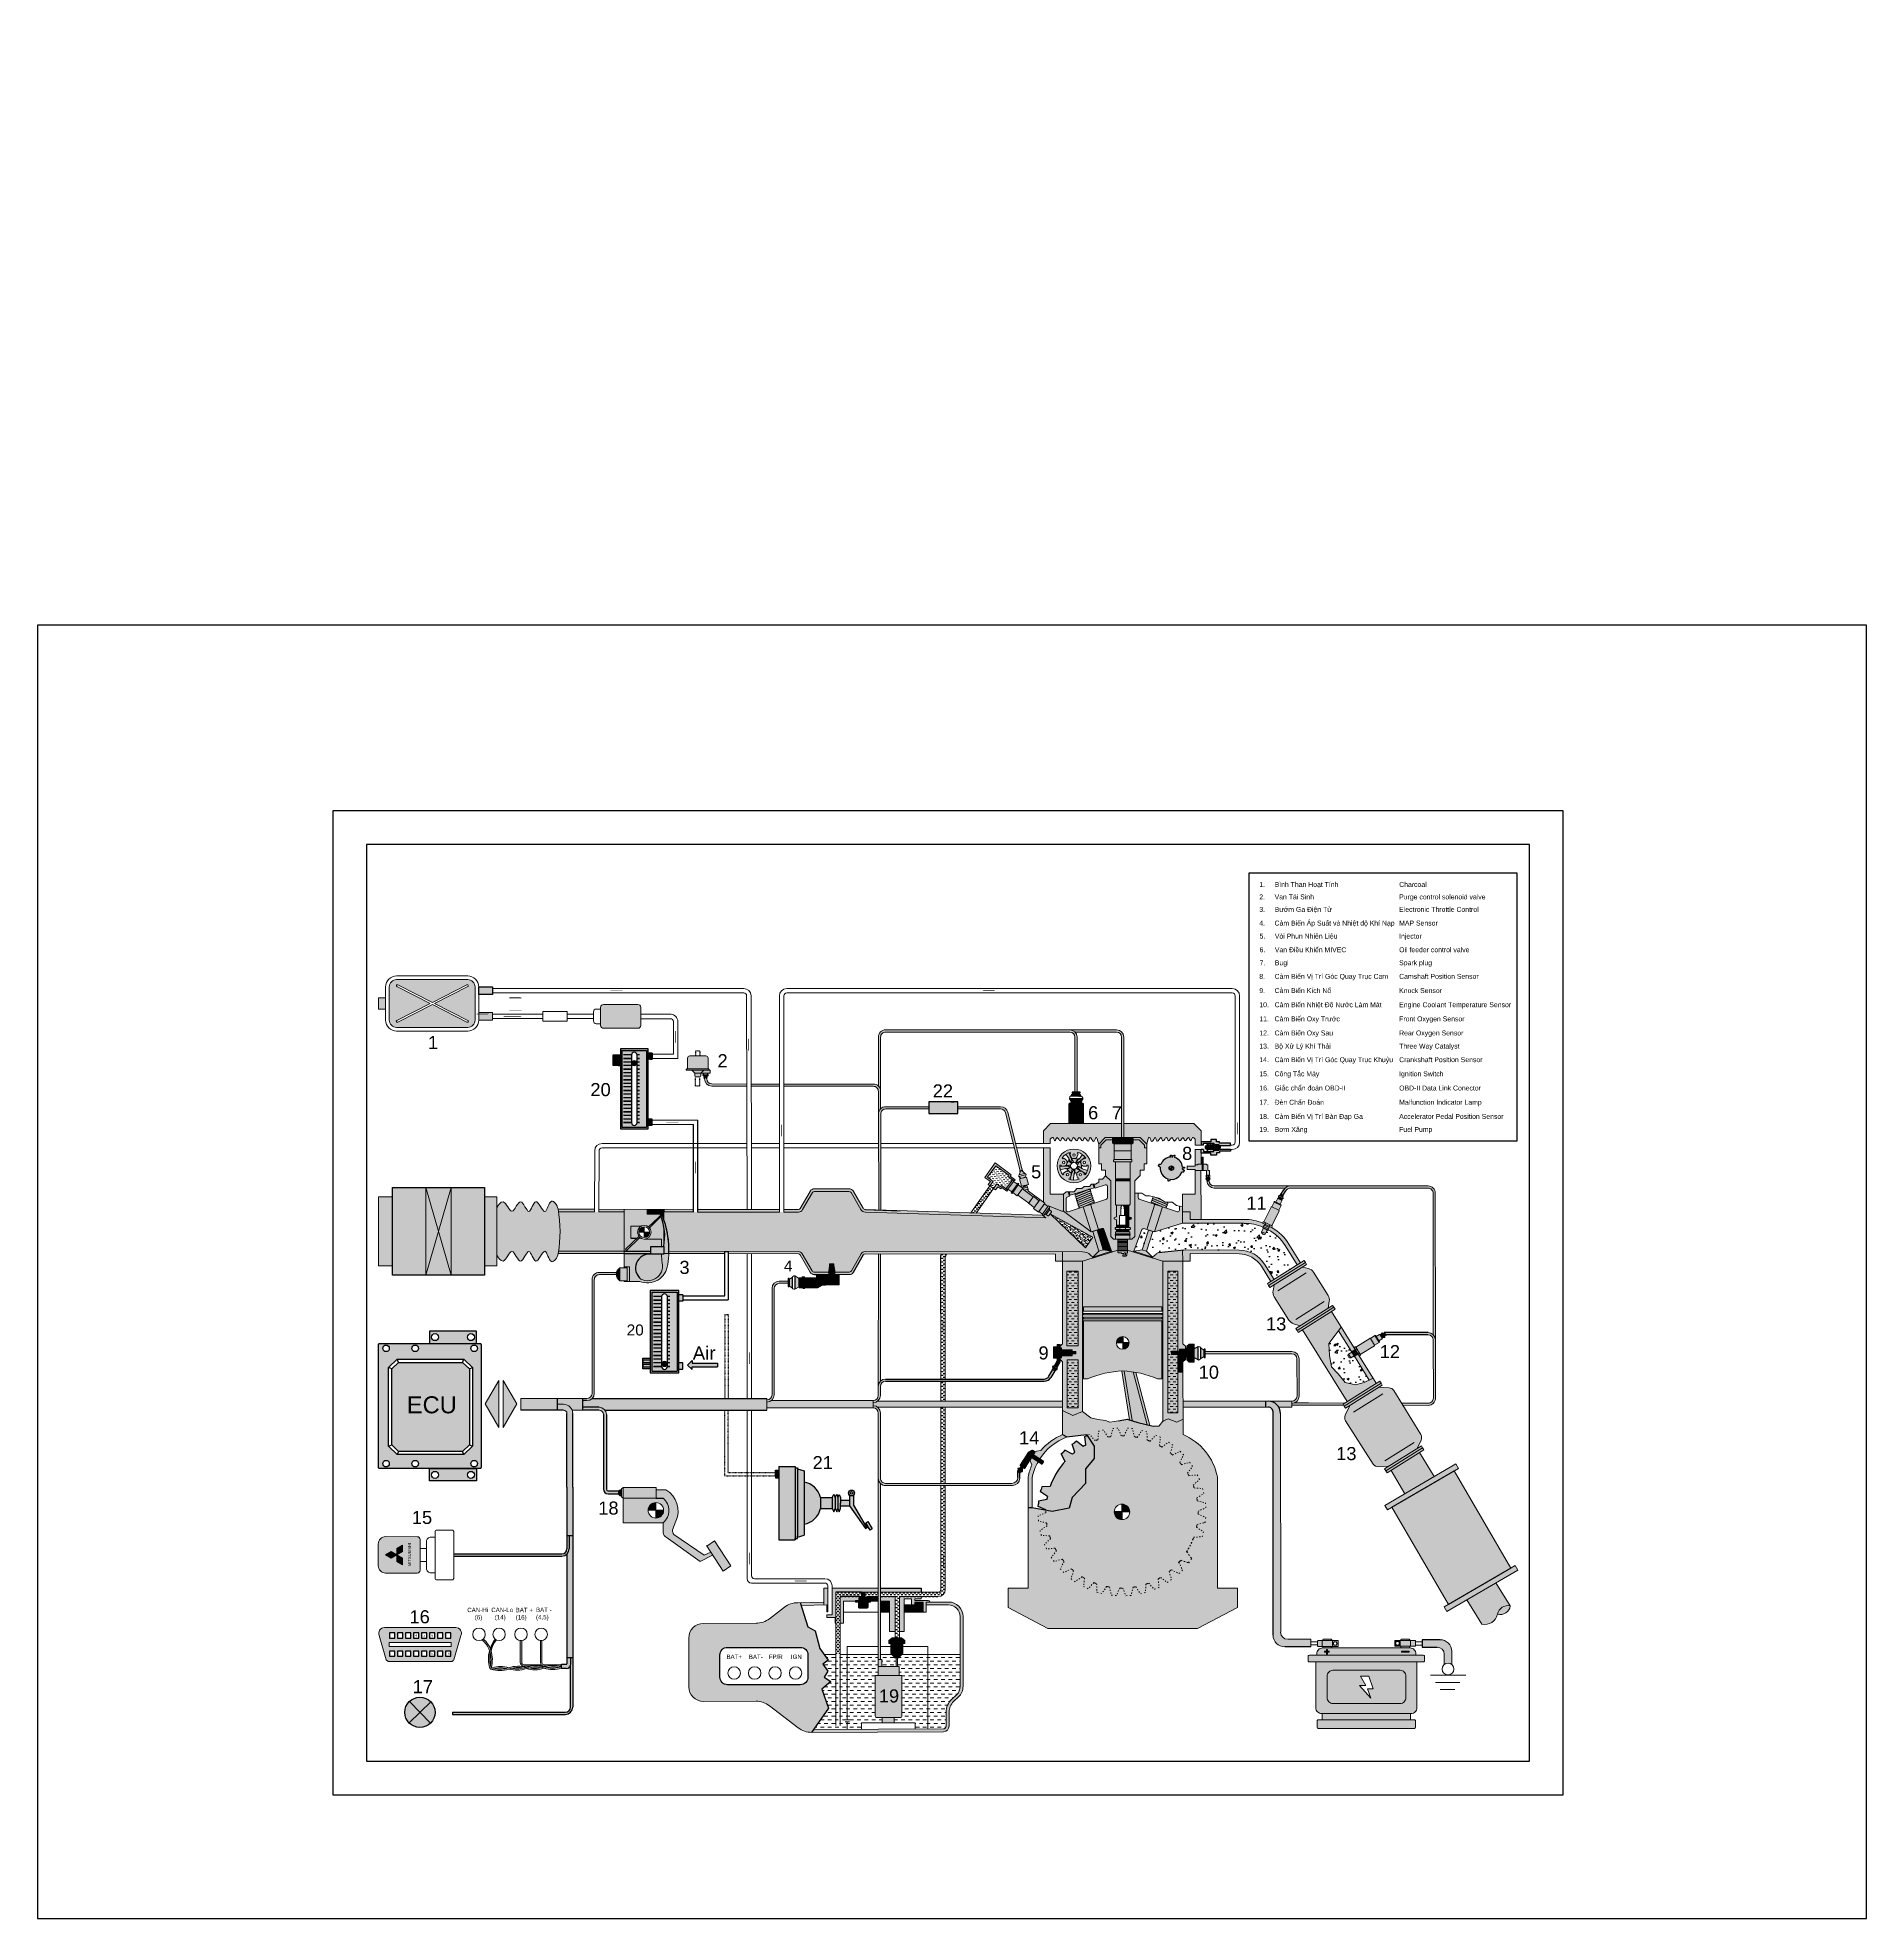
# Model space of a CAD drawing. Header units: millimetres. Extents: x -5962 to 112938, y 226746 to 349063.
import ezdxf

# ---------------------------------------------------------------- set-up
doc = ezdxf.new("R2010")
doc.units = ezdxf.units.MM
doc.header["$MEASUREMENT"] = 0
doc.linetypes.add('ACAD_ISO03W100', pattern=[30, 12, -18])
doc.linetypes.add('ACAD_ISO08W100', pattern=[36, 24, -3, 6, -3])
for name, color, linetype in [('1', 3, 'ACAD_ISO03W100'), ('cham gach', 7, 'Continuous'), ('Layer1', 10, 'Continuous'), ('Layer3', 7, 'ACAD_ISO03W100'), ('Net dut', 3, 'ACAD_ISO03W100'), ('Net_Cua', 3, 'Continuous')]:
    doc.layers.add(name, color=color, linetype=linetype)
doc.layers.add('Dim', color=8, linetype='Continuous', lineweight=15)
doc.layers.add('Layer2', color=7, linetype='Continuous', lineweight=35)
doc.styles.add('SPCText', font='arial.ttf')
pattern_1 = [(45, (0, 0), (-0.08838834765, 0.08838834765), [])]
pattern_2 = [(315, (-136073.7171, 307182.5595), (0.07071067812, 0.07071067812), [])]

# ---------------------------------------------------------------- blocks, each defined once
blk = doc.blocks.new('*U77')
blk.add_lwpolyline([(-173.1275, -173.1275), (173.1275, -173.1275), (173.1275, 173.1275), (-173.1275, 173.1275)], close=True)
blk = doc.blocks.new('*U78')
at = {"color": 0, "linetype": 'ByBlock', "lineweight": -2, "transparency": 16777216}
for p in [(0, 1189.0625), (519.3825, 1189.0625), (1038.765, 1189.0625), (1558.1475, 1189.0625), (2077.53, 1189.0625), (2596.9125, 1189.0625), (3116.295, 1189.0625), (3635.6775, 1189.0625), (0, 0), (519.3825, 0), (1038.765, 0), (1558.1475, 0), (2077.53, 0), (2596.9125, 0), (3116.295, 0), (3635.6775, 0)]:
    blk.add_blockref('*U77', p, dxfattribs=at)
blk = doc.blocks.new('_ArchTick')
at = {"color": 0, "linetype": 'ByBlock', "const_width": 0.15}
blk.add_lwpolyline([(-0.5, -0.5), (0.5, 0.5)], dxfattribs=at)
blk = doc.blocks.new('*U79')
for p, q in [((-83, -62), (-59, 62)), ((-59, 62), (0, 62)), ((59, 62), (0, 62)), ((83, -62), (59, 62))]:
    blk.add_line(p, q)
blk = doc.blocks.new('*U80')
at = {"color": 0, "linetype": 'ByBlock', "lineweight": -2, "transparency": 16777216}
for p, rotation in [((66967, 275536), 90), ((68536, 275536), 270), ((67752, 274751), 180)]:
    blk.add_blockref('*U79', p, dxfattribs=dict(at, rotation=rotation))
blk.add_blockref('*U79', (67752, 276321), dxfattribs=at)
blk = doc.blocks.new('1')
at = {"lineweight": 20}
for p, q in [((70539, 274382), (84438, 274382)), ((75497, 274240), (84437, 274240)), ((84770, 264709), (84771, 273907)), ((84918, 264365), (84913, 273907))]:
    blk.add_line(p, q, dxfattribs=at)
for radius, start, end in [(333, 0.02409, 90.06384), (475, 0.0011, 90.02297)]:
    blk.add_arc((84438, 273907), radius, start, end, dxfattribs=at)
blk = doc.blocks.new('*U85')
blk.add_circle((0, 0), 35.6)
blk = doc.blocks.new('*U86')
at = {"color": 0, "linetype": 'ByBlock', "lineweight": -2, "transparency": 16777216}
for p in [(0, 0), (281, 0), (0, -125), (0, -250), (0, -375), (0, -501), (0, -626), (281, -125), (281, -250), (281, -375), (281, -501), (281, -626)]:
    blk.add_blockref('*U85', p, dxfattribs=at)
blk = doc.blocks.new('*U87')
for p, q in [((0, 0), (-540, 0)), ((540, 0), (378, 0))]:
    blk.add_line(p, q)
blk = doc.blocks.new('*U88')
at = {"color": 0, "linetype": 'ByBlock', "lineweight": -2, "transparency": 16777216}
for p in [(0, 4543), (0, 4304), (0, 4065), (0, 3825), (0, 3586), (0, 3347), (0, 3108), (0, 2869), (0, 2630), (0, 2391), (0, 2152), (0, 1913), (0, 1674), (0, 1435), (0, 1195), (0, 956), (0, 717), (0, 478), (0, 239), (0, 0)]:
    blk.add_blockref('*U87', p, dxfattribs=at)
blk = doc.blocks.new('*U92')
for p, q in [((0, 0), (-523, 0)), ((523, 0), (367, 0))]:
    blk.add_line(p, q)
blk = doc.blocks.new('*U93')
at = {"color": 0, "linetype": 'ByBlock', "lineweight": -2, "transparency": 16777216}
for p in [(0, 4408), (0, 4176), (0, 3944), (0, 3712), (0, 3480), (0, 3248), (0, 3016), (0, 2784), (0, 2552), (0, 2320), (0, 2088), (0, 1856), (0, 1624), (0, 1392), (0, 1160), (0, 928), (0, 696), (0, 464), (0, 232), (0, 0)]:
    blk.add_blockref('*U92', p, dxfattribs=at)

msp = doc.modelspace()

# ---------------------------------------------------------------- hatches: boundary and pattern name
at = {"transparency": 33554666}
h = msp.add_hatch(color=8, dxfattribs=at)
h.dxf.hatch_style = 1
h.paths.add_polyline_path([(28833, 251649), (28599, 251649), (28599, 250786, -0.2016658), (28456, 250446), (28456, 243687), (28833, 243687)])
h.paths.add_polyline_path([(28123, 250453), (21073, 250453), (21073, 250310), (28123, 250310, 0.4142136), (28599, 250786), (28599, 251649), (28456, 251649), (28456, 250786, -0.4142136)])
h.paths.add_polyline_path([(17980, 252142), (19445, 252142), (19445, 253612), (17980, 253612)], flags=9)
h.paths.add_polyline_path([(18314, 241134), (19779, 241134), (19779, 242604), (18314, 242604)], flags=9)
h.paths.add_polyline_path([(18402, 245705), (19868, 245705), (19868, 247175), (18402, 247175)], flags=9)
h.paths.add_polyline_path([(18404, 249608), (18404, 251224), (18012, 251224), (18012, 249608)], flags=9)
h.paths.add_polyline_path([(78181, 256293), (79646, 256293), (79646, 257763), (78181, 257763)], flags=9)
h.paths.add_polyline_path([(21880, 245943), (23374, 245943), (23374, 246531), (21880, 246531)], flags=9)
h.paths.add_polyline_path([(23442, 245944), (25002, 245944), (25002, 246532), (23442, 246532)], flags=9)
h.paths.add_polyline_path([(73618, 264727), (75083, 264727), (75083, 266197), (73618, 266197)], flags=9)
h.paths.add_polyline_path([(25022, 245941), (26283, 245941), (26283, 246530), (25022, 246530)], flags=9)
h.paths.add_polyline_path([(26287, 245948), (27448, 245948), (27448, 246537), (26287, 246537)], flags=9)
h.paths.add_polyline_path([(74555, 277334), (89364, 277334), (89364, 290691), (74555, 290691)], flags=9)
h.paths.add_polyline_path([(57286, 256885), (58751, 256885), (58751, 258355), (57286, 258355)], flags=9)
h.paths.add_polyline_path([(58394, 274251), (59305, 274251), (59305, 275722), (58394, 275722)], flags=9)
h.paths.add_polyline_path([(62120, 278460), (63031, 278460), (63031, 279930), (62120, 279930)], flags=9)
h.paths.add_polyline_path([(63646, 278381), (64557, 278381), (64557, 279851), (63646, 279851)], flags=9)
h.paths.add_polyline_path([(68171, 275713), (69082, 275713), (69082, 277183), (68171, 277183)], flags=9)
h.paths.add_polyline_path([(72629, 272654), (74094, 272654), (74094, 274124), (72629, 274124)], flags=9)
h.paths.add_polyline_path([(81009, 262924), (82474, 262924), (82474, 264394), (81009, 264394)], flags=9)
h.paths.add_polyline_path([(59249, 264118), (60160, 264118), (60160, 265588), (59249, 265588)], flags=9)
h.paths.add_polyline_path([(69129, 261593), (70594, 261593), (70594, 263063), (69129, 263063)], flags=9)
h.paths.add_polyline_path([(35297, 253235), (36762, 253235), (36762, 254705), (35297, 254705)], flags=9)
h.paths.add_polyline_path([(48596, 240542), (50061, 240542), (50061, 242013), (48596, 242013)], flags=9)
h.paths.add_polyline_path([(35548, 268402), (36459, 268402), (36459, 269872), (35548, 269872)], flags=9)
h.paths.add_polyline_path([(42370, 268428), (43281, 268428), (43281, 269899), (42370, 269899)], flags=9)
h.paths.add_polyline_path([(37870, 281578), (38781, 281578), (38781, 283048), (37870, 283048)], flags=9)
h.paths.add_polyline_path([(22465, 283027), (23376, 283027), (23376, 284497), (22465, 284497)], flags=9)
h.paths.add_polyline_path([(19596, 244994), (19788, 244994), (19788, 245302), (19596, 245302)], flags=9)
h.paths.add_polyline_path([(19076, 244994), (19267, 244994), (19267, 245303), (19076, 245303)], flags=9)
h.paths.add_polyline_path([(19527, 243805), (19835, 243805), (19835, 244114), (19527, 244114)], flags=9)
h.paths.add_polyline_path([(20569, 243804), (20877, 243804), (20877, 244113), (20569, 244113)], flags=9)
h.paths.add_polyline_path([(18560, 244993), (18752, 244993), (18752, 245301), (18560, 245301)], flags=9)
h.paths.add_polyline_path([(47045, 266780), (47453, 266780), (47453, 267368), (47045, 267368)], flags=9)
h.paths.add_polyline_path([(42166, 242926), (43217, 242926), (43217, 243514), (42166, 243514)], flags=9)
h.paths.add_polyline_path([(43603, 242926), (44454, 242926), (44454, 243514), (43603, 243514)], flags=9)
h.paths.add_polyline_path([(77271, 271315), (78477, 271315), (78477, 271903), (77271, 271903)], flags=9)
h.paths.add_polyline_path([(40873, 242930), (41924, 242930), (41924, 243519), (40873, 243519)], flags=9)
h.paths.add_polyline_path([(75957, 273482), (77097, 273482), (77097, 274071), (75957, 274071)], flags=9)
h.paths.add_polyline_path([(75956, 271320), (77107, 271320), (77107, 271908), (75956, 271908)], flags=9)
h.paths.add_polyline_path([(39421, 242930), (40572, 242930), (40572, 243519), (39421, 243519)], flags=9)
h.paths.add_polyline_path([(77288, 273482), (78472, 273482), (78472, 274071), (77288, 274071)], flags=9)
h.paths.add_polyline_path([(67847, 280005), (68998, 280005), (68998, 280593), (67847, 280593)], flags=9)
h.paths.add_polyline_path([(33948, 282600), (35243, 282600), (35243, 283188), (33948, 283188)], flags=9)
h.paths.add_polyline_path([(35615, 267086), (36755, 267086), (36755, 267674), (35615, 267674)], flags=9)
h.paths.add_polyline_path([(31596, 267091), (32746, 267091), (32746, 267679), (31596, 267679)], flags=9)
h.paths.add_polyline_path([(38241, 267061), (39492, 267061), (39492, 267649), (38241, 267649)], flags=9)
h.paths.add_polyline_path([(32303, 251714), (33244, 251714), (33244, 252302), (32303, 252302)], flags=9)
h.paths.add_polyline_path([(34807, 251709), (36080, 251709), (36080, 252297), (34807, 252297)], flags=9)
h.paths.add_polyline_path([(37589, 251714), (38486, 251714), (38486, 252302), (37589, 252302)], flags=9)
h.paths.add_polyline_path([(65103, 284185), (66088, 284185), (66088, 284773), (65103, 284773)], flags=9)
h.paths.add_polyline_path([(45552, 266768), (46471, 266768), (46471, 267356), (45552, 267356)], flags=9)
h.paths.add_polyline_path([(44370, 266780), (45000, 266780), (45000, 267368), (44370, 267368)], flags=9)
h.paths.add_polyline_path([(55031, 256770), (55994, 256770), (55994, 257358), (55031, 257358)], flags=9)
h.paths.add_polyline_path([(65087, 286283), (66072, 286283), (66072, 286871), (65087, 286871)], flags=9)
h.paths.add_polyline_path([(42890, 266775), (43675, 266775), (43675, 267363), (42890, 267363)], flags=9)
h.paths.add_polyline_path([(53477, 256770), (54794, 256770), (54794, 257358), (53477, 257358)], flags=9)
h.paths.add_polyline_path([(70437, 265641), (70845, 265641), (70845, 266229), (70437, 266229)], flags=9)
h.paths.add_polyline_path([(81488, 268622), (82639, 268622), (82639, 269210), (81488, 269210)], flags=9)
h.paths.add_polyline_path([(58519, 264295), (59305, 264295), (59305, 264883), (58519, 264883)], flags=9)
h.paths.add_polyline_path([(80099, 266450), (81328, 266450), (81328, 267038), (80099, 267038)], flags=9)
h.paths.add_polyline_path([(80090, 268617), (81340, 268617), (81340, 269205), (80090, 269205)], flags=9)
h.paths.add_polyline_path([(81472, 266450), (82656, 266450), (82656, 267038), (81472, 267038)], flags=9)
h.paths.add_polyline_path([(73662, 275950), (74292, 275950), (74292, 276538), (73662, 276538)], flags=9)
h.paths.add_polyline_path([(70690, 275945), (72006, 275945), (72006, 276534), (70690, 276534)], flags=9)
h.paths.add_polyline_path([(59618, 280000), (60603, 280000), (60603, 280588), (59618, 280588)], flags=9)
h.paths.add_polyline_path([(54424, 275080), (55575, 275080), (55575, 275668), (54424, 275668)], flags=9)
h.paths.add_polyline_path([(58336, 280005), (59487, 280005), (59487, 280593), (58336, 280593)], flags=9)
h.paths.add_polyline_path([(36895, 267061), (38079, 267061), (38079, 267649), (36895, 267649)], flags=9)
h.paths.add_polyline_path([(32570, 282605), (33721, 282605), (33721, 283193), (32570, 283193)], flags=9)
h.paths.add_polyline_path([(56454, 256775), (57085, 256775), (57085, 257363), (56454, 257363)], flags=9)
h.paths.add_polyline_path([(68840, 265636), (69868, 265636), (69868, 266224), (68840, 266224)], flags=9)
h.paths.add_polyline_path([(34258, 267086), (35441, 267086), (35441, 267674), (34258, 267674)], flags=9)
h.paths.add_polyline_path([(33030, 267091), (34081, 267091), (34081, 267679), (33030, 267679)], flags=9)
h.paths.add_polyline_path([(30851, 251709), (32058, 251709), (32058, 252297), (30851, 252297)], flags=9)
h.paths.add_polyline_path([(36188, 251709), (37351, 251709), (37351, 252297), (36188, 252297)], flags=9)
h.paths.add_polyline_path([(50430, 275079), (51392, 275079), (51392, 275667), (50430, 275667)], flags=9)
h.paths.add_polyline_path([(49097, 275079), (50059, 275079), (50059, 275667), (49097, 275667)], flags=9)
h.paths.add_polyline_path([(72184, 275945), (73191, 275945), (73191, 276534), (72184, 276534)], flags=9)
h.paths.add_polyline_path([(33431, 251709), (34638, 251709), (34638, 252297), (33431, 252297)], flags=9)
h.paths.add_polyline_path([(51729, 275079), (52691, 275079), (52691, 275667), (51729, 275667)], flags=9)
h.paths.add_polyline_path([(66572, 280005), (67623, 280005), (67623, 280593), (66572, 280593)], flags=9)
h.paths.add_polyline_path([(65135, 280000), (66120, 280000), (66120, 280588), (65135, 280588)], flags=9)
h.paths.add_polyline_path([(65136, 282092), (66120, 282092), (66120, 282680), (65136, 282680)], flags=9)
h.paths.add_polyline_path([(57007, 264295), (58058, 264295), (58058, 264883), (57007, 264883)], flags=9)
h.paths.add_polyline_path([(53013, 275080), (53975, 275080), (53975, 275668), (53013, 275668)], flags=9)
h.paths.add_polyline_path([(33552, 290365), (73663, 290365), (73663, 295126), (33552, 295126)], flags=9)
h.paths.add_polyline_path([(17517, 259196), (21382, 259196), (21382, 261505), (17517, 261505)], flags=9)
at = {"true_color": 0x939598, "transparency": 33554666}
h = msp.add_hatch(color=252, dxfattribs=at)
h.dxf.hatch_style = 1
h.paths.add_polyline_path([(76999, 268768, 0.1937191), (76664, 269012), (76286, 269106), (74433, 267943), (74365, 267567, 0.1867676), (74441, 267174), (75395, 265654, 0.1717144), (75685, 265423), (76104, 265280), (77951, 266439), (78021, 266884, 0.1805498), (77942, 267264)])
h.paths.add_polyline_path([(76462, 269396), (76381, 269525), (73993, 268027), (74074, 267898)])
h.paths.add_polyline_path([(76543, 269267), (76462, 269396), (74074, 267898), (74155, 267769)])
h.paths.add_polyline_path([(78313, 266486), (78232, 266615), (75844, 265117), (75925, 264988)])
h.paths.add_polyline_path([(78394, 266357), (78313, 266486), (75925, 264988), (76006, 264859)])
h.paths.add_polyline_path([(17980, 252142), (19445, 252142), (19445, 253612), (17980, 253612)], flags=9)
h.paths.add_polyline_path([(18402, 245705), (19868, 245705), (19868, 247175), (18402, 247175)], flags=9)
h.paths.add_polyline_path([(18314, 241134), (19779, 241134), (19779, 242604), (18314, 242604)], flags=9)
h.paths.add_polyline_path([(62120, 278460), (63031, 278460), (63031, 279930), (62120, 279930)], flags=9)
h.paths.add_polyline_path([(68171, 275713), (69082, 275713), (69082, 277183), (68171, 277183)], flags=9)
h.paths.add_polyline_path([(81009, 262924), (82474, 262924), (82474, 264394), (81009, 264394)], flags=9)
h.paths.add_polyline_path([(57286, 256885), (58751, 256885), (58751, 258355), (57286, 258355)], flags=9)
h.paths.add_polyline_path([(59249, 264118), (60160, 264118), (60160, 265588), (59249, 265588)], flags=9)
h.paths.add_polyline_path([(35548, 268402), (36459, 268402), (36459, 269872), (35548, 269872)], flags=9)
h.paths.add_polyline_path([(42370, 268428), (43281, 268428), (43281, 269899), (42370, 269899)], flags=9)
h.paths.add_polyline_path([(63646, 278381), (64557, 278381), (64557, 279851), (63646, 279851)], flags=9)
h.paths.add_polyline_path([(69129, 261593), (70594, 261593), (70594, 263063), (69129, 263063)], flags=9)
h.paths.add_polyline_path([(37870, 281578), (38781, 281578), (38781, 283048), (37870, 283048)], flags=9)
h.paths.add_polyline_path([(18404, 249608), (18404, 251224), (18012, 251224), (18012, 249608)], flags=9)
h.paths.add_polyline_path([(26287, 245948), (27448, 245948), (27448, 246537), (26287, 246537)], flags=9)
h.paths.add_polyline_path([(25022, 245941), (26283, 245941), (26283, 246530), (25022, 246530)], flags=9)
h.paths.add_polyline_path([(21880, 245943), (23374, 245943), (23374, 246531), (21880, 246531)], flags=9)
h.paths.add_polyline_path([(23442, 245944), (25002, 245944), (25002, 246532), (23442, 246532)], flags=9)
h.paths.add_polyline_path([(18560, 244993), (18752, 244993), (18752, 245301), (18560, 245301)], flags=9)
h.paths.add_polyline_path([(58394, 274251), (59305, 274251), (59305, 275722), (58394, 275722)], flags=9)
h.paths.add_polyline_path([(47045, 266780), (47453, 266780), (47453, 267368), (47045, 267368)], flags=9)
h.paths.add_polyline_path([(42166, 242926), (43217, 242926), (43217, 243514), (42166, 243514)], flags=9)
h.paths.add_polyline_path([(73618, 264727), (75083, 264727), (75083, 266197), (73618, 266197)], flags=9)
h.paths.add_polyline_path([(77271, 271315), (78477, 271315), (78477, 271903), (77271, 271903)], flags=9)
h.paths.add_polyline_path([(75957, 273482), (77097, 273482), (77097, 274071), (75957, 274071)], flags=9)
h.paths.add_polyline_path([(40873, 242930), (41924, 242930), (41924, 243519), (40873, 243519)], flags=9)
h.paths.add_polyline_path([(75956, 271320), (77107, 271320), (77107, 271908), (75956, 271908)], flags=9)
h.paths.add_polyline_path([(74555, 277334), (89364, 277334), (89364, 290691), (74555, 290691)], flags=9)
h.paths.add_polyline_path([(78181, 256293), (79646, 256293), (79646, 257763), (78181, 257763)], flags=9)
h.paths.add_polyline_path([(67847, 280005), (68998, 280005), (68998, 280593), (67847, 280593)], flags=9)
h.paths.add_polyline_path([(33948, 282600), (35243, 282600), (35243, 283188), (33948, 283188)], flags=9)
h.paths.add_polyline_path([(38241, 267061), (39492, 267061), (39492, 267649), (38241, 267649)], flags=9)
h.paths.add_polyline_path([(31596, 267091), (32746, 267091), (32746, 267679), (31596, 267679)], flags=9)
h.paths.add_polyline_path([(35615, 267086), (36755, 267086), (36755, 267674), (35615, 267674)], flags=9)
h.paths.add_polyline_path([(37589, 251714), (38486, 251714), (38486, 252302), (37589, 252302)], flags=9)
h.paths.add_polyline_path([(45552, 266768), (46471, 266768), (46471, 267356), (45552, 267356)], flags=9)
h.paths.add_polyline_path([(44370, 266780), (45000, 266780), (45000, 267368), (44370, 267368)], flags=9)
h.paths.add_polyline_path([(80090, 268617), (81340, 268617), (81340, 269205), (80090, 269205)], flags=9)
h.paths.add_polyline_path([(35297, 253235), (36762, 253235), (36762, 254705), (35297, 254705)], flags=9)
h.paths.add_polyline_path([(58519, 264295), (59305, 264295), (59305, 264883), (58519, 264883)], flags=9)
h.paths.add_polyline_path([(80099, 266450), (81328, 266450), (81328, 267038), (80099, 267038)], flags=9)
h.paths.add_polyline_path([(70690, 275945), (72006, 275945), (72006, 276534), (70690, 276534)], flags=9)
h.paths.add_polyline_path([(73662, 275950), (74292, 275950), (74292, 276538), (73662, 276538)], flags=9)
h.paths.add_polyline_path([(32570, 282605), (33721, 282605), (33721, 283193), (32570, 283193)], flags=9)
h.paths.add_polyline_path([(22465, 283027), (23376, 283027), (23376, 284497), (22465, 284497)], flags=9)
h.paths.add_polyline_path([(72629, 272654), (74094, 272654), (74094, 274124), (72629, 274124)], flags=9)
h.paths.add_polyline_path([(48596, 240542), (50061, 240542), (50061, 242013), (48596, 242013)], flags=9)
h.paths.add_polyline_path([(56454, 256775), (57085, 256775), (57085, 257363), (56454, 257363)], flags=9)
h.paths.add_polyline_path([(68840, 265636), (69868, 265636), (69868, 266224), (68840, 266224)], flags=9)
h.paths.add_polyline_path([(49097, 275079), (50059, 275079), (50059, 275667), (49097, 275667)], flags=9)
h.paths.add_polyline_path([(43603, 242926), (44454, 242926), (44454, 243514), (43603, 243514)], flags=9)
h.paths.add_polyline_path([(33431, 251709), (34638, 251709), (34638, 252297), (33431, 252297)], flags=9)
h.paths.add_polyline_path([(66572, 280005), (67623, 280005), (67623, 280593), (66572, 280593)], flags=9)
h.paths.add_polyline_path([(65136, 282092), (66120, 282092), (66120, 282680), (65136, 282680)], flags=9)
h.paths.add_polyline_path([(65135, 280000), (66120, 280000), (66120, 280588), (65135, 280588)], flags=9)
h.paths.add_polyline_path([(33030, 267091), (34081, 267091), (34081, 267679), (33030, 267679)], flags=9)
h.paths.add_polyline_path([(57007, 264295), (58058, 264295), (58058, 264883), (57007, 264883)], flags=9)
h.paths.add_polyline_path([(54424, 275080), (55575, 275080), (55575, 275668), (54424, 275668)], flags=9)
h.paths.add_polyline_path([(20569, 243804), (20877, 243804), (20877, 244113), (20569, 244113)], flags=9)
h.paths.add_polyline_path([(81472, 266450), (82656, 266450), (82656, 267038), (81472, 267038)], flags=9)
h.paths.add_polyline_path([(19527, 243805), (19835, 243805), (19835, 244114), (19527, 244114)], flags=9)
h.paths.add_polyline_path([(51729, 275079), (52691, 275079), (52691, 275667), (51729, 275667)], flags=9)
h.paths.add_polyline_path([(19596, 244994), (19788, 244994), (19788, 245302), (19596, 245302)], flags=9)
h.paths.add_polyline_path([(19076, 244994), (19267, 244994), (19267, 245303), (19076, 245303)], flags=9)
h.paths.add_polyline_path([(39421, 242930), (40572, 242930), (40572, 243519), (39421, 243519)], flags=9)
h.paths.add_polyline_path([(55031, 256770), (55994, 256770), (55994, 257358), (55031, 257358)], flags=9)
h.paths.add_polyline_path([(70437, 265641), (70845, 265641), (70845, 266229), (70437, 266229)], flags=9)
h.paths.add_polyline_path([(77288, 273482), (78472, 273482), (78472, 274071), (77288, 274071)], flags=9)
h.paths.add_polyline_path([(33552, 290365), (73663, 290365), (73663, 295126), (33552, 295126)], flags=9)
h.paths.add_polyline_path([(53013, 275080), (53975, 275080), (53975, 275668), (53013, 275668)], flags=9)
h.paths.add_polyline_path([(34258, 267086), (35441, 267086), (35441, 267674), (34258, 267674)], flags=9)
h.paths.add_polyline_path([(34807, 251709), (36080, 251709), (36080, 252297), (34807, 252297)], flags=9)
h.paths.add_polyline_path([(32303, 251714), (33244, 251714), (33244, 252302), (32303, 252302)], flags=9)
h.paths.add_polyline_path([(36895, 267061), (38079, 267061), (38079, 267649), (36895, 267649)], flags=9)
h.paths.add_polyline_path([(30851, 251709), (32058, 251709), (32058, 252297), (30851, 252297)], flags=9)
h.paths.add_polyline_path([(36188, 251709), (37351, 251709), (37351, 252297), (36188, 252297)], flags=9)
h.paths.add_polyline_path([(65087, 286283), (66072, 286283), (66072, 286871), (65087, 286871)], flags=9)
h.paths.add_polyline_path([(65103, 284185), (66088, 284185), (66088, 284773), (65103, 284773)], flags=9)
h.paths.add_polyline_path([(72184, 275945), (73191, 275945), (73191, 276534), (72184, 276534)], flags=9)
h.paths.add_polyline_path([(53477, 256770), (54794, 256770), (54794, 257358), (53477, 257358)], flags=9)
h.paths.add_polyline_path([(42890, 266775), (43675, 266775), (43675, 267363), (42890, 267363)], flags=9)
h.paths.add_polyline_path([(81488, 268622), (82639, 268622), (82639, 269210), (81488, 269210)], flags=9)
h.paths.add_polyline_path([(58336, 280005), (59487, 280005), (59487, 280593), (58336, 280593)], flags=9)
h.paths.add_polyline_path([(59618, 280000), (60603, 280000), (60603, 280588), (59618, 280588)], flags=9)
h.paths.add_polyline_path([(50430, 275079), (51392, 275079), (51392, 275667), (50430, 275667)], flags=9)
h.paths.add_polyline_path([(17517, 259196), (21382, 259196), (21382, 261505), (17517, 261505)], flags=9)
at = {"transparency": 33554666}
h = msp.add_hatch(color=9, dxfattribs=at)
h.dxf.hatch_style = 1
h.paths.add_polyline_path([(16900, 285163, 0.4142136), (17376, 284687), (22000, 284687, 0.4142136), (22476, 285163), (22476, 287328, 0.4142136), (22000, 287804), (17376, 287804, 0.4142136), (16900, 287328)])
h.paths.add_polyline_path([(17394, 287346, -0.9999937), (17450, 287458), (19705, 286315), (21955, 287455, -0.9999962), (22012, 287344), (19844, 286245), (22012, 285147, -1.0000064), (21955, 285036), (19705, 286175), (17450, 285033, -1.0000039), (17394, 285145), (19567, 286245)], flags=16)
h.paths.add_polyline_path([(16662, 286604), (16205, 286604), (16205, 285887), (16662, 285887)])
h = msp.add_hatch(dxfattribs=at)
h.set_pattern_fill('ANSI31', color=8)
h.set_pattern_definition(pattern_1)
h.paths.add_polyline_path([(23623, 287328), (22714, 287328), (22714, 286835), (23623, 286835)])
h.paths.add_polyline_path([(23623, 285656), (22714, 285656), (22714, 285163), (23623, 285163)])
h = msp.add_hatch(color=9, dxfattribs=at)
h.dxf.hatch_style = 1
h.paths.add_polyline_path([(33067, 284635, 0.4142136), (33257, 284825), (33257, 285993, 0.4142136), (33067, 286184), (30832, 286184, 0.4142136), (30642, 285993), (30642, 284825, 0.4142136), (30832, 284635)])
h = msp.add_hatch(color=8, dxfattribs=at)
h.dxf.hatch_style = 1
h.paths.add_polyline_path([(61146, 284532), (49179, 284533, 0.4142261), (48704, 284057), (48704, 280870, -0.2015128), (48846, 280530), (48846, 284057, -0.4142261), (49179, 284390), (61146, 284390, -0.414201), (61479, 284057), (61479, 280490), (61621, 280490), (61621, 284057, 0.414201)])
h.paths.add_polyline_path([(64183, 284532), (61146, 284532, -0.2015336), (61485, 284390), (64183, 284390, -0.4142136), (64516, 284057), (64516, 277527), (64659, 277527), (64659, 284057, 0.4142136)])
at = {"true_color": 0xcd2027, "transparency": 33554666}
h = msp.add_hatch(dxfattribs=at)
h.set_pattern_fill('ANSI31', color=242, scale=10)
h.set_pattern_definition([(45, (33805.7482, 282787.6063), (-0.88388348, 0.88388348), [])])
h.paths.add_polyline_path([(33985, 283016), (33739, 283016), (33739, 282624), (33985, 282624)])
h.paths.add_polyline_path([(33985, 278724), (33739, 278724), (33739, 278332), (33985, 278332)])
h.paths.add_polyline_path([(31925, 282909), (31465, 282909), (31465, 282771), (31925, 282771)])
h.paths.add_polyline_path([(31925, 282771), (31465, 282771), (31465, 282634), (31925, 282634)])
h.paths.add_polyline_path([(31925, 282634), (31465, 282634), (31465, 282496), (31925, 282496)])
h.paths.add_polyline_path([(31925, 282496), (31465, 282496), (31465, 282358), (31925, 282358)])
h.paths.add_polyline_path([(31925, 282358), (31465, 282358), (31465, 282221), (31925, 282221)])
at = {"true_color": 0xed1f24, "transparency": 33554666}
h = msp.add_hatch(color=240, dxfattribs=at)
h.dxf.hatch_style = 1
h.paths.add_polyline_path([(33632, 283186), (32032, 283186), (32032, 278206), (33632, 278206)])
h.paths.add_polyline_path([(33015, 278497, -1), (32648, 278497), (32648, 282894, -1), (33015, 282894)], flags=16)
h.paths.add_polyline_path([(32665, 282367, -1), (32999, 282367, -1)], flags=0)
h.paths.add_polyline_path([(32772, 282367, -1), (32892, 282367, -1)], flags=0)
at = {"transparency": 33554666}
h = msp.add_hatch(color=30, dxfattribs=at)
h.dxf.hatch_style = 1
h.paths.add_polyline_path([(37627, 282692, 0.4142136), (37484, 282835), (36438, 282835, 0.4142136), (36295, 282692), (36295, 281989), (37627, 281989)])
h.paths.add_polyline_path([(37692, 281960, 0.4142136), (37664, 281989), (36244, 281989, 0.4142136), (36215, 281960), (36215, 281933, 0.4142136), (36244, 281905), (37664, 281905, 0.4142136), (37692, 281933)])
h.paths.add_polyline_path([(37349, 281905), (36574, 281905), (36764, 281715), (37158, 281715)])
h.paths.add_polyline_path([(37158, 281715), (36764, 281715), (36764, 281547, 0.4142123), (36831, 281480), (37092, 281480, 0.4142148), (37158, 281547)])
h.paths.add_polyline_path([(37775, 281905), (37349, 281905), (37158, 281715), (37775, 281715)])
at = {"true_color": 0x000000, "transparency": 33554666}
h = msp.add_hatch(color=18, dxfattribs=at)
h.dxf.hatch_style = 1
h.paths.add_polyline_path([(32892, 282367, 1), (32772, 282367, 1)])
h = msp.add_hatch(color=18, dxfattribs=at)
h.dxf.hatch_style = 1
edge = h.paths.add_edge_path()
edge.add_line((43548, 268117), (43548, 268365))
edge.add_line((43548, 268365), (43278, 268528))
edge.add_spline(control_points=[(43278, 268528), (43279, 268526), (43278, 268523), (43278, 268520)], knot_values=[480.0102031, 480.0102031, 480.0102031, 480.0102031, 513.2369423, 513.2369423, 513.2369423, 513.2369423], degree=3, periodic=0)
edge.add_line((43278, 268520), (43278, 267661))
edge.add_line((43278, 267661), (43548, 267809))
edge.add_line((43548, 267809), (43548, 267974))
edge.add_line((43548, 267974), (43548, 268117))
h.paths.add_polyline_path([(43101, 268427), (42891, 268307), (42891, 267883), (43101, 267755)])
h.paths.add_polyline_path([(42891, 268365), (42832, 268366), (42832, 267839), (42891, 267839)])
edge = h.paths.add_edge_path()
edge.add_line((37639, 281610), (37580, 281718))
edge.add_line((37580, 281718), (37358, 281718))
edge.add_line((37358, 281718), (37293, 281610))
edge.add_spline(control_points=[(37293, 281610), (37294, 281610), (37295, 281610), (37296, 281610)], knot_values=[480.0102031, 480.0102031, 480.0102031, 480.0102031, 513.2369423, 513.2369423, 513.2369423, 513.2369423], degree=3, periodic=0)
edge.add_line((37296, 281610), (37639, 281610))
h.paths.add_polyline_path([(37333, 281539), (37381, 281455), (37551, 281455), (37602, 281539)])
h.paths.add_polyline_path([(37358, 281455), (37357, 281432), (37568, 281432), (37568, 281455)])
at = {"transparency": 33554666}
h = msp.add_hatch(dxfattribs=at)
h.set_pattern_fill('ANSI31', color=8)
h.set_pattern_definition(pattern_1)
h.paths.add_polyline_path([(40150, 281005), (37873, 281015, -0.4142136), (37540, 281348), (37540, 281432), (37397, 281432), (37397, 281348, 0.4142136), (37873, 280873), (40150, 280863)])
h = msp.add_hatch(color=8, dxfattribs=at)
h.dxf.hatch_style = 1
h.paths.add_polyline_path([(40150, 281005), (37873, 281015, -0.4142136), (37540, 281348), (37540, 281432), (37397, 281432), (37397, 281348, 0.4142136), (37873, 280873), (40150, 280863)])
h.paths.add_polyline_path([(42268, 281005), (40435, 281005), (40436, 280863), (42268, 280863)])
h.paths.add_polyline_path([(48371, 281006), (42553, 281005), (42553, 280863), (48371, 280863, -0.4124115), (48704, 280532), (48708, 279056, -0.1995522), (48847, 279394), (48846, 280531, 0.4138249)])
at = {"true_color": 0x000000, "transparency": 33554666}
h = msp.add_hatch(dxfattribs=at)
h.set_pattern_fill('ANSI31', color=18)
h.set_pattern_definition(pattern_1)
h.paths.add_polyline_path([(61772, 280432), (61348, 280432), (61220, 280221), (61892, 280221)])
edge = h.paths.add_edge_path()
edge.add_spline(control_points=[(61993, 280044), (61993, 280044), (61991, 280044), (61988, 280044), (61985, 280044)], knot_values=[479.9818331, 479.9818331, 479.9818331, 479.9818331, 479.9836287, 513.2369423, 513.2369423, 513.2369423, 513.2369423], degree=3, periodic=0)
edge.add_line((61985, 280044), (61126, 280044))
edge.add_line((61126, 280044), (61265, 279810))
edge.add_line((61265, 279810), (61859, 279810))
edge.add_line((61859, 279810), (61993, 280044))
h.paths.add_polyline_path([(61831, 280490), (61304, 280490), (61304, 280432), (61830, 280432)])
at = {"lineweight": 20, "transparency": 33554666}
h = msp.add_hatch(color=8, dxfattribs=at)
h.dxf.hatch_style = 1
h.paths.add_polyline_path([(61621, 280490), (61479, 280490), (61479, 280488), (61621, 280488)])
at = {"transparency": 33554666}
h = msp.add_hatch(color=8, dxfattribs=at)
h.dxf.hatch_style = 1
edge = h.paths.add_edge_path()
edge.add_line((51976, 279391), (51976, 279533))
edge.add_line((51976, 279533), (49184, 279533))
edge.add_arc((49184, 279058), 476, 89.99684, 180.14592)
edge.add_line((48708, 279057), (48724, 272817))
edge.add_line((48724, 272817), (48866, 272812))
edge.add_line((48866, 272812), (48851, 279057))
edge.add_arc((49184, 279058), 333, 89.99684, 180.14592, ccw=False)
edge.add_line((49184, 279391), (51976, 279391))
edge = h.paths.add_edge_path()
edge.add_line((53859, 279533), (53859, 279390))
edge.add_line((53859, 279390), (56650, 279390))
edge.add_arc((56650, 279057), 333, 14.00216, 89.99628, ccw=False)
edge.add_line((56973, 279138), (57914, 275364))
edge.add_line((57914, 275364), (58053, 275399))
edge.add_line((58053, 275399), (57112, 279172))
edge.add_arc((56650, 279057), 476, 14, 89.99628)
edge.add_line((56650, 279533), (53859, 279533))
at = {"true_color": 0xffffff, "transparency": 33554666}
h = msp.add_hatch(dxfattribs=at)
h.set_pattern_fill('ANSI31')
h.set_pattern_definition(pattern_1)
h.paths.add_polyline_path([(53859, 279848), (51976, 279848), (51976, 279088), (53859, 279088)])
at = {"transparency": 33554666}
h = msp.add_hatch(color=30, dxfattribs=at)
h.dxf.hatch_style = 1
h.paths.add_polyline_path([(62049, 279620, 0.4142136), (61859, 279810), (61265, 279810, 0.4142136), (61074, 279620), (61074, 278438), (62049, 278438)])
at = {"true_color": 0xf26722, "transparency": 33554666}
h = msp.add_hatch(color=30, dxfattribs=at)
h.dxf.hatch_style = 1
h.paths.add_polyline_path([(62049, 279620, 0.4142136), (61859, 279810), (61265, 279810, 0.4142136), (61074, 279620), (61074, 278438), (62049, 278438)])
at = {"transparency": 33554666}
h = msp.add_hatch(color=9, dxfattribs=at)
h.dxf.hatch_style = 1
edge = h.paths.add_edge_path()
edge.add_line((69679, 277962), (69204, 278438))
edge.add_line((69204, 278438), (64659, 278438))
edge.add_line((64659, 278438), (64659, 277527))
edge.add_line((64659, 277527), (65158, 277527))
edge.add_line((65158, 277527), (65725, 277527))
edge.add_line((65725, 277527), (66153, 277099))
edge.add_spline(control_points=[(66153, 277099), (66217, 277364), (66321, 277797), (66470, 277024), (66730, 277786), (66814, 277032), (67089, 277759), (67183, 277076), (67454, 277767), (67551, 277080), (67804, 277755), (67938, 277068), (68177, 277734), (68287, 277085), (68527, 277749), (68633, 277079), (68861, 277745), (69003, 277136), (69106, 277637), (69244, 277484), (69308, 277415)], knot_values=[0, 0, 0, 0, 473.1323144, 773.1156042, 1123.5079316, 1403.854476, 1742.895376, 1996.9850953, 2325.9477836, 2590.4235116, 2903.198938, 3183.52087, 3491.2928792, 3743.1231794, 4050.8951887, 4308.8164127, 4616.5884219, 4866.1809962, 5111.576303, 5318.4857516, 5318.4857516, 5318.4857516, 5318.4857516], degree=3, periodic=0)
edge.add_line((69308, 277415), (69308, 277038))
edge.add_line((69308, 277038), (69679, 277038))
edge.add_line((69679, 277038), (69679, 277133))
edge.add_line((69679, 277133), (69679, 277962))
edge = h.paths.add_edge_path()
edge.add_line((64516, 278438), (59903, 278438))
edge.add_line((59903, 278438), (59428, 277962))
edge.add_line((59428, 277962), (59428, 277141))
edge.add_line((59428, 277141), (59874, 277141))
edge.add_line((59874, 277141), (59874, 277415))
edge.add_spline(control_points=[(59874, 277415), (59937, 277484), (60076, 277637), (60178, 277136), (60321, 277745), (60549, 277079), (60655, 277749), (60895, 277085), (61005, 277734), (61244, 277068), (61378, 277755), (61631, 277080), (61728, 277767), (61999, 277076), (62093, 277759), (62368, 277032), (62451, 277786), (62712, 277024), (62861, 277797), (62963, 277364), (63026, 277099)], knot_values=[0, 0, 0, 0, 206.9094486, 452.3047554, 701.8973297, 1009.6693389, 1267.590563, 1575.3625722, 1827.1928724, 2134.9648816, 2415.2868136, 2728.06224, 2992.5379681, 3321.5006564, 3575.5903756, 3914.6312757, 4194.97782, 4545.3701474, 4845.3534372, 5317.6147135, 5317.6147135, 5317.6147135, 5317.6147135], degree=3, periodic=0)
edge.add_line((63026, 277099), (63454, 277527))
edge.add_line((63454, 277527), (64516, 277527))
edge.add_line((64516, 277527), (64516, 278438))
h.paths.add_polyline_path([(59874, 276856), (59428, 276856), (59428, 273337), (59526, 273266), (59493, 273220), (59724, 273053, -0.4142136), (59805, 273066), (60634, 272745), (60737, 272747), (60737, 273844), (59874, 273844)])
h.paths.add_polyline_path([(69676, 275378), (69308, 275378), (69308, 273844), (68479, 273844), (68479, 273015), (68479, 272691), (68970, 272691), (68970, 272200), (69679, 272200)])
h.paths.add_polyline_path([(69679, 276753), (69308, 276753), (69308, 275747), (69465, 275747), (69465, 275807), (69679, 275807)])
at = {"lineweight": 9, "true_color": 0x1edc83, "transparency": 33554666}
h = msp.add_hatch(color=122, dxfattribs=at)
h.dxf.hatch_style = 1
h.paths.add_polyline_path([(60318, 275684, 1), (62516, 275684, 1)])
h.paths.add_polyline_path([(61499, 276391, -1), (61335, 276391, -1)], flags=16)
h.paths.add_polyline_path([(61200, 276486), (61142, 276466), (61228, 276222), (61268, 276236), (61290, 276155, -0.1329794), (61544, 276155), (61566, 276236), (61606, 276222), (61692, 276466), (61634, 276486), (61659, 276579, -0.1839905), (62193, 276191), (62112, 276139), (62075, 276187), (61870, 276031), (61896, 275997), (61825, 275951, -0.1329794), (61904, 275709), (61988, 275713), (61987, 275671), (62245, 275664), (62246, 275726), (62342, 275731, -0.1839905), (62138, 275103), (62064, 275164), (62099, 275214), (61886, 275361), (61862, 275326), (61797, 275379, -0.1329794), (61591, 275229), (61621, 275150), (61580, 275138), (61654, 274891), (61713, 274908), (61747, 274819, -0.1839905), (61087, 274819), (61121, 274908), (61181, 274891), (61254, 275138), (61214, 275150), (61244, 275229, -0.1329794), (61037, 275379), (60972, 275326), (60948, 275361), (60735, 275214), (60770, 275164), (60696, 275103, -0.1839905), (60492, 275731), (60588, 275726), (60589, 275664), (60847, 275671), (60846, 275713), (60930, 275709, -0.1329794), (61009, 275951), (60938, 275997), (60964, 276031), (60759, 276187), (60722, 276139), (60641, 276191, -0.1839905), (61175, 276579)], flags=16)
h.paths.add_polyline_path([(61713, 275861, -1), (61606, 275861, -1)], flags=0)
h.paths.add_polyline_path([(60827, 275903, -1), (60663, 275903, -1)], flags=16)
h.paths.add_polyline_path([(61171, 275684, -1), (61064, 275684, -1)], flags=0)
h.paths.add_polyline_path([(62171, 275903, -1), (62007, 275903, -1)], flags=16)
h.paths.add_polyline_path([(61713, 275509, -1), (61606, 275509, -1)], flags=0)
h.paths.add_polyline_path([(61379, 275399, -1), (61271, 275399, -1)], flags=0)
h.paths.add_polyline_path([(61084, 275113, -1), (60920, 275113, -1)], flags=16)
h.paths.add_polyline_path([(61914, 275113, -1), (61750, 275113, -1)], flags=16)
at = {"lineweight": 9, "true_color": 0x7aafdf, "transparency": 33554666}
h = msp.add_hatch(color=143, dxfattribs=at)
h.dxf.hatch_style = 1
h.paths.add_polyline_path([(61824, 275416), (61827, 275414), (61819, 275383, 0.3093589), (61825, 275367), (61844, 275354, 0.3243286), (61861, 275354), (61887, 275374), (62190, 275174, 0.0614368), (62291, 275377), (61949, 275497), (61949, 275530, 0.3243286), (61938, 275544), (61916, 275551, 0.3093589), (61900, 275546), (61880, 275522), (61877, 275523, 0.2583262), (61798, 275988), (61801, 275990), (61828, 275974, 0.3093589), (61845, 275975), (61863, 275988, 0.3243286), (61868, 276005), (61858, 276036), (62141, 276262, 0.0614368), (61979, 276421), (61759, 276132), (61728, 276142, 0.3243286), (61712, 276137), (61698, 276118, 0.3093589), (61698, 276101), (61715, 276075), (61713, 276072, 0.2583262), (61246, 276141), (61245, 276144), (61269, 276165, 0.3093589), (61273, 276181), (61266, 276203, 0.3243286), (61252, 276213), (61219, 276212), (61092, 276552, 0.0614368), (60891, 276447), (61097, 276148), (61078, 276122, 0.3243286), (61078, 276104), (61092, 276086, 0.3093589), (61108, 276080), (61138, 276088), (61140, 276086, 0.2583262), (60930, 275663), (60927, 275663), (60915, 275692, 0.3093589), (60901, 275701), (60878, 275701, 0.3243286), (60864, 275690), (60854, 275659), (60492, 275643, 0.0614368), (60529, 275419), (60877, 275523), (60896, 275497, 0.3243286), (60913, 275492), (60935, 275499, 0.3093589), (60945, 275512), (60947, 275544), (60950, 275545, 0.2583262), (61287, 275215), (61286, 275211), (61255, 275209, 0.3093589), (61242, 275198), (61235, 275177, 0.3243286), (61241, 275160), (61267, 275141), (61170, 274792, 0.0614368), (61395, 274758), (61404, 275121), (61434, 275131, 0.3243286), (61445, 275146), (61444, 275168, 0.3093589), (61435, 275182), (61405, 275194), (61405, 275197, 0.2583262)])
h.paths.add_polyline_path([(61606, 275509, -1), (61713, 275509, -1)], flags=16)
h.paths.add_polyline_path([(61195, 275684, -1), (61639, 275684, -1)], flags=16)
h.paths.add_polyline_path([(61271, 275399, -1), (61379, 275399, -1)], flags=16)
h.paths.add_polyline_path([(61606, 275861, -1), (61713, 275861, -1)], flags=16)
h.paths.add_polyline_path([(61064, 275684, -1), (61171, 275684, -1)], flags=16)
h.paths.add_polyline_path([(61270, 275969, -1), (61378, 275969, -1)], flags=16)
at = {"transparency": 33554666}
h = msp.add_hatch(color=9, dxfattribs=at)
h.dxf.hatch_style = 1
h.paths.add_polyline_path([(64022, 277527), (63454, 277527), (63026, 277099), (63026, 276857), (63169, 276857), (63169, 277040), (63513, 277385), (63915, 277385), (63915, 277420, -0.4142136)])
h.paths.add_polyline_path([(65725, 277527), (65158, 277527, -0.4142136), (65265, 277420), (65265, 277385), (65666, 277385), (66011, 277040), (66011, 276857), (66153, 276857), (66153, 277099)])
at = {"true_color": 0xd9d9d9, "transparency": 33554666}
h = msp.add_hatch(color=254, dxfattribs=at)
h.dxf.hatch_style = 1
edge = h.paths.add_edge_path()
edge.add_line((66153, 276857), (66011, 276857))
edge.add_line((66011, 276857), (66011, 277040))
edge.add_line((66011, 277040), (65666, 277385))
edge.add_line((65666, 277385), (65265, 277385))
edge.add_line((65265, 277385), (65265, 277218))
edge.add_arc((65158, 277218), 107, -90, 0, ccw=False)
edge.add_line((65158, 277111), (65141, 277111))
edge.add_line((65141, 277111), (65141, 276104))
edge.add_arc((65133, 276051), 53.5, 0, 81.52708, ccw=False)
edge.add_line((65187, 276051), (65187, 276004))
edge.add_arc((65133, 276004), 53.5, -90, 0, ccw=False)
edge.add_line((65133, 275950), (65066, 275950))
edge.add_line((65066, 275950), (65066, 273203))
edge.add_arc((64994, 273203), 71.3, -90, 0, ccw=False)
edge.add_line((64994, 273132), (64986, 273132))
edge.add_line((64986, 273132), (64986, 272377))
edge.add_ellipse((64590, 272276), major_axis=(-562, 0), ratio=0.254205, start_angle=494.80506, end_angle=585.19494, ccw=False)
edge.add_line((64986, 272175), (64986, 271827))
edge.add_line((64986, 271827), (64986, 271678))
edge.add_line((64986, 271678), (65049, 271678))
edge.add_line((65049, 271678), (65085, 271642))
edge.add_line((65085, 271642), (65085, 271586))
edge.add_line((65085, 271586), (65049, 271550))
edge.add_line((65049, 271550), (64986, 271550))
edge.add_line((64986, 271550), (64986, 271406))
edge.add_line((64986, 271406), (65060, 271406))
edge.add_line((65060, 271406), (65060, 270912))
edge.add_line((65060, 270912), (65188, 270912))
edge.add_line((65188, 270912), (65366, 271091))
edge.add_line((65366, 271091), (65366, 274711))
edge.add_line((65366, 274711), (65718, 275059))
edge.add_line((65718, 275059), (65718, 275402))
edge.add_line((65718, 275402), (65977, 275402))
edge.add_line((65977, 275402), (65977, 275816))
edge.add_line((65977, 275816), (66153, 275816))
edge.add_line((66153, 275816), (66153, 276857))
edge = h.paths.add_edge_path()
edge.add_line((64114, 275950), (64048, 275950))
edge.add_arc((64048, 276004), 53.5, 180, 270, ccw=False)
edge.add_line((63995, 276004), (63995, 276051))
edge.add_arc((64048, 276051), 53.5, 98.47292, 180, ccw=False)
edge.add_line((64041, 276104), (64041, 277111))
edge.add_line((64041, 277111), (64022, 277111))
edge.add_arc((64022, 277218), 107, 180, 270, ccw=False)
edge.add_line((63915, 277218), (63915, 277385))
edge.add_line((63915, 277385), (63513, 277385))
edge.add_line((63513, 277385), (63169, 277040))
edge.add_line((63169, 277040), (63169, 276857))
edge.add_line((63169, 276857), (63026, 276857))
edge.add_line((63026, 276857), (63026, 275816))
edge.add_line((63026, 275816), (63204, 275816))
edge.add_line((63204, 275816), (63204, 275402))
edge.add_line((63204, 275402), (63479, 275402))
edge.add_line((63479, 275402), (63479, 275042))
edge.add_line((63479, 275042), (63813, 274711))
edge.add_line((63813, 274711), (63813, 271091))
edge.add_line((63813, 271091), (63992, 270912))
edge.add_line((63992, 270912), (64120, 270912))
edge.add_line((64120, 270912), (64120, 271406))
edge.add_line((64120, 271406), (64194, 271406))
edge.add_line((64194, 271406), (64194, 271550))
edge.add_line((64194, 271550), (64131, 271550))
edge.add_line((64131, 271550), (64095, 271586))
edge.add_line((64095, 271586), (64095, 271642))
edge.add_line((64095, 271642), (64131, 271678))
edge.add_line((64131, 271678), (64194, 271678))
edge.add_line((64194, 271678), (64194, 271827))
edge.add_line((64194, 271827), (64194, 272175))
edge.add_ellipse((64590, 272276), major_axis=(-562, 0), ratio=0.254205, start_angle=314.80506, end_angle=405.19494, ccw=False)
edge.add_line((64194, 272377), (64194, 273132))
edge.add_line((64194, 273132), (64185, 273132))
edge.add_arc((64185, 273203), 71.3, 180, 270, ccw=False)
edge.add_line((64114, 273203), (64114, 275950))
at = {"true_color": 0xf26722, "transparency": 33554666}
h = msp.add_hatch(color=30, dxfattribs=at)
h.dxf.hatch_style = 1
h.paths.add_polyline_path([(65141, 276659), (64041, 276659), (64041, 276104), (65141, 276104)])
h.paths.add_polyline_path([(65141, 277107), (65139, 277107), (64041, 277111), (64041, 276659), (65141, 276659)])
h.paths.add_polyline_path([(65211, 277420, 0.4142136), (65158, 277474), (64022, 277474, 0.4142136), (63968, 277420), (63968, 277218, 0.4142136), (64022, 277164), (65158, 277164, 0.4142136), (65211, 277218)], flags=0)
h.paths.add_polyline_path([(65066, 275950), (64114, 275950), (64114, 274845), (65066, 274845)])
h.paths.add_polyline_path([(65066, 274720), (64114, 274720), (64114, 273203, 0.4506583), (64194, 273132), (64194, 273132), (64986, 273132), (64994, 273132, 0.4142136), (65066, 273203)])
edge = h.paths.add_edge_path()
edge.add_line((64469, 272922), (64509, 272922))
edge.add_arc((64590, 273011), 120, 90.00044, 228.0316, ccw=False)
edge.add_line((64590, 273132), (64194, 273132))
edge.add_line((64194, 273132), (64194, 272377))
edge.add_ellipse((64590, 272276), major_axis=(-562, 0), ratio=0.254205, start_angle=314.80506, end_angle=405.19494)
edge.add_line((64194, 272175), (64194, 271827))
edge.add_line((64194, 271827), (64385, 271827))
edge.add_line((64385, 271827), (64385, 272454))
edge.add_line((64385, 272454), (64469, 272454))
edge.add_line((64469, 272454), (64469, 272922))
h.paths.add_polyline_path([(64907, 270912), (64273, 270912), (64273, 270157), (64907, 270157)])
edge = h.paths.add_edge_path()
edge.add_line((64907, 270157), (64273, 270157))
edge.add_line((64273, 270157), (64273, 270079))
edge.add_arc((64320, 270079), 47.6, 180, 270)
edge.add_line((64320, 270031), (64493, 270031))
edge.add_ellipse((64590, 270031), major_axis=(96.3, 0), ratio=0.4925926, start_angle=180, end_angle=360)
edge.add_line((64686, 270031), (64779, 270031))
edge.add_line((64779, 270031), (64779, 269922))
edge.add_arc((64752, 269922), 26.8, -90, 0, ccw=False)
edge.add_line((64752, 269896), (64591, 269896))
edge.add_line((64591, 269896), (64591, 269815))
edge.add_line((64591, 269815), (64752, 269815))
edge.add_arc((64752, 269922), 107, 270, 360)
edge.add_line((64859, 269922), (64859, 270031))
edge.add_arc((64859, 270079), 47.6, 270, 360)
edge.add_line((64907, 270079), (64907, 270157))
h.paths.add_polyline_path([(65060, 271136), (64120, 271136), (64120, 270912), (65060, 270912)])
h.paths.add_polyline_path([(65060, 271406), (64120, 271406), (64120, 271265), (65060, 271265)])
h.paths.add_polyline_path([(65060, 271265), (64120, 271265), (64120, 271203), (65060, 271203)])
h.paths.add_polyline_path([(65060, 271203), (64120, 271203), (64120, 271136), (65060, 271136)])
h.paths.add_polyline_path([(64778, 271678), (64401, 271678), (64401, 271550), (64778, 271550)])
h.paths.add_polyline_path([(65085, 271642), (65049, 271678), (64778, 271678), (64778, 271550), (65049, 271550), (65085, 271586)])
h.paths.add_polyline_path([(64401, 271678), (64131, 271678), (64095, 271642), (64095, 271586), (64131, 271550), (64401, 271550)])
h.paths.add_polyline_path([(65187, 276004), (65187, 276051, 0.4142136), (65133, 276104), (64048, 276104, 0.4142136), (63995, 276051), (63995, 276004, 0.4142136), (64048, 275950), (65133, 275950, 0.4142136)])
h.paths.add_polyline_path([(65265, 277218), (65265, 277420, 0.4142136), (65158, 277527), (64022, 277527, 0.4142136), (63915, 277420), (63915, 277218, 0.4142136), (64022, 277111), (65158, 277111, 0.4142136)])
h.paths.add_polyline_path([(64022, 277164, -0.4142136), (63968, 277218), (63968, 277420, -0.4142136), (64022, 277474), (65158, 277474, -0.4142136), (65211, 277420), (65211, 277218, -0.4142136), (65158, 277164)], flags=16)
h = msp.add_hatch(color=30, dxfattribs=at)
h.dxf.hatch_style = 1
h.paths.add_polyline_path([(65211, 277420, 0.4142136), (65158, 277474), (64022, 277474, 0.4142136), (63968, 277420), (63968, 277218, 0.4142136), (64022, 277164), (65158, 277164, 0.4142136), (65211, 277218)])
at = {"transparency": 33554666}
h = msp.add_hatch(color=8, dxfattribs=at)
h.dxf.hatch_style = 1
h.paths.add_polyline_path([(70879, 277254), (70687, 277254), (70687, 277403), (70310, 277403), (70310, 277254), (69679, 277254), (69679, 277038), (69840, 277038), (69840, 277168), (70521, 277168), (70521, 277075), (70842, 277075), (70842, 277011), (71591, 277011), (71591, 277155), (70879, 277155)])
h = msp.add_hatch(color=8, dxfattribs=at)
h.dxf.hatch_style = 1
h.paths.add_polyline_path([(70879, 276634), (71591, 276634), (71591, 276778), (70842, 276778), (70842, 276715), (70521, 276715), (70521, 276621), (69840, 276621), (69840, 276751), (69679, 276751), (69679, 276535), (70310, 276535), (70310, 276386), (70687, 276386), (70687, 276535), (70879, 276535)])
at = {"true_color": 0x991b1e, "transparency": 33554666}
h = msp.add_hatch(dxfattribs=at)
h.set_pattern_fill('ANSI31', color=244, scale=0.8, angle=-90)
h.set_pattern_definition(pattern_2)
h.paths.add_polyline_path([(70735, 276821), (70735, 276855), (70938, 276855), (70938, 276897), (70938, 276938), (70735, 276938), (70735, 276972), (70130, 276972), (70130, 277084), (70062, 277084), (70062, 276972), (69958, 276972), (69958, 276897), (69958, 276821), (70062, 276821), (70062, 276709), (70130, 276709), (70130, 276821)])
at = {"true_color": 0x000000, "transparency": 33554666}
h = msp.add_hatch(dxfattribs=at)
h.set_pattern_fill('ANSI31', color=18, scale=0.8, angle=-90)
h.set_pattern_definition(pattern_2)
h.paths.add_polyline_path([(70803, 277071, 1), (70803, 277000, 1)])
h.paths.add_polyline_path([(70678, 277071, 1), (70678, 277000, 1)])
h.paths.add_polyline_path([(70553, 277000, 1), (70553, 277071, 1)])
h.paths.add_polyline_path([(70427, 277071, 1), (70427, 277000, 1)])
h.paths.add_polyline_path([(70302, 277071, 1), (70302, 277000, 1)])
h.paths.add_polyline_path([(70177, 277000, 1), (70177, 277071, 1)])
h.paths.add_polyline_path([(70177, 276719, 1), (70177, 276790, 1)])
h.paths.add_polyline_path([(70302, 276790, 1), (70302, 276719, 1)])
h.paths.add_polyline_path([(70427, 276719, 1), (70427, 276790, 1)])
h.paths.add_polyline_path([(70553, 276719, 1), (70553, 276790, 1)])
h.paths.add_polyline_path([(70678, 276719, 1), (70678, 276790, 1)])
h.paths.add_polyline_path([(70803, 276719, 1), (70803, 276790, 1)])
at = {"true_color": 0xf26722, "transparency": 33554666}
h = msp.add_hatch(color=30, dxfattribs=at)
h.dxf.hatch_style = 1
h.paths.add_polyline_path([(58062, 274191), (57764, 273779), (58475, 273264), (58773, 273676)])
h.paths.add_polyline_path([(58093, 274233), (57797, 274447), (57436, 273948), (57732, 273734)])
h.paths.add_polyline_path([(57739, 274490), (57487, 274672), (57126, 274173), (57378, 273990)])
h.paths.add_polyline_path([(57844, 274512), (57786, 274554), (57331, 273926), (57390, 273884)])
h.paths.add_polyline_path([(58328, 274959), (57886, 274848), (58010, 274356), (58452, 274467)])
h.paths.add_polyline_path([(58335, 274437), (58127, 274385), (58140, 274334), (58347, 274386)])
h.paths.add_polyline_path([(58377, 274394), (58110, 274327), (58131, 274243), (58398, 274310)])
h.paths.add_polyline_path([(58398, 274310), (58131, 274243), (58093, 274233), (58062, 274191), (58172, 274111), (58432, 274176)])
h.paths.add_polyline_path([(58468, 274032, -0.2955263), (58432, 274176), (58172, 274111), (58773, 273676), (58780, 273686), (59149, 273419), (59206, 273498)])
h.paths.add_polyline_path([(58780, 273686), (58468, 273255), (58837, 272988), (59149, 273419)])
h.paths.add_polyline_path([(59526, 273266), (59206, 273498), (58784, 272914), (59104, 272682)])
h.paths.add_polyline_path([(59724, 273053), (59493, 273220), (59132, 272721), (59363, 272554)])
h.paths.add_polyline_path([(59818, 272985, 1), (59724, 273053), (59363, 272554, 1.0000042), (59457, 272486)])
h.paths.add_polyline_path([(59835, 272821), (59818, 272985), (59457, 272486), (59457, 272486), (59618, 272522)])
h.paths.add_polyline_path([(59954, 272676, 0.4142136), (59943, 272743), (59835, 272821), (59618, 272522), (59726, 272443, 0.4142136), (59793, 272454)])
h.paths.add_polyline_path([(57487, 274672, 1.0121017), (57395, 274737), (57034, 274239, 1), (57126, 274174)])
h.paths.add_polyline_path([(56707, 274407), (56652, 274331), (56403, 274511), (56190, 274216), (56189, 274215), (56312, 274126), (56460, 274330), (56663, 274183), (56729, 274275), (57057, 274038), (57112, 274114)])
h.paths.add_polyline_path([(56294, 275876), (55616, 274940), (55984, 274674), (55837, 274471), (55958, 274383), (56172, 274678), (55803, 274945), (56341, 275688), (57190, 275074), (57134, 274997), (57474, 274751), (57539, 274704), (57595, 274781), (57267, 275018), (57326, 275099)])
at = {"lineweight": 20, "true_color": 0x139b48}
h = msp.add_hatch(dxfattribs=at)
h.set_pattern_fill('DASH', color=114, scale=951.25, angle=-5.892)
h.paths.add_polyline_path([(56403, 274511), (56652, 274331), (56707, 274407), (56784, 274351), (57047, 274161, -0.411775), (57034, 274239), (57395, 274737, -0.4212775), (57474, 274751), (57134, 274997), (57190, 275074), (56341, 275688), (55803, 274945), (56172, 274678), (55958, 274383), (56189, 274215)])
at = {"true_color": 0x000000, "transparency": 33554666}
h = msp.add_hatch(color=18, dxfattribs=at)
h.dxf.hatch_style = 1
h.paths.add_polyline_path([(69880, 263710), (69670, 263838), (69670, 263166), (69880, 263286)])
edge = h.paths.add_edge_path()
edge.add_line((69493, 263932), (69223, 263784))
edge.add_line((69223, 263784), (69223, 263228))
edge.add_line((69223, 263228), (69493, 263065))
edge.add_spline(control_points=[(69493, 263065), (69493, 263067), (69493, 263070), (69493, 263073)], knot_values=[480.0102031, 480.0102031, 480.0102031, 480.0102031, 513.2369423, 513.2369423, 513.2369423, 513.2369423], degree=3, periodic=0)
edge.add_line((69493, 263073), (69493, 263932))
h.paths.add_polyline_path([(60034, 262559), (60035, 262462), (60183, 262379), (60268, 262428)])
edge = h.paths.add_edge_path()
edge.add_line((60320, 262575), (60133, 262679))
edge.add_line((60133, 262679), (60031, 262641))
edge.add_spline(control_points=[(60030, 262640), (60031, 262641), (60033, 262641), (60035, 262640), (60036, 262639)], knot_values=[441.3634133, 441.3634133, 441.3634133, 441.3634133, 479.9836287, 513.2369423, 513.2369423, 513.2369423, 513.2369423], degree=3, periodic=0)
edge.add_line((60036, 262639), (60336, 262471))
edge.add_line((60336, 262471), (60320, 262575))
h.paths.add_polyline_path([(60015, 262473), (60003, 262453), (60187, 262350), (60198, 262371)])
h.paths.add_polyline_path([(69939, 263755), (69880, 263755), (69880, 263228), (69939, 263227)])
h.paths.add_polyline_path([(70218, 274728), (70050, 274733), (70050, 274715), (70217, 274710)])
edge = h.paths.add_edge_path()
edge.add_spline(control_points=[(58306, 275119), (58305, 275118), (58303, 275118), (58302, 275118)], knot_values=[480.0102031, 480.0102031, 480.0102031, 480.0102031, 513.2369423, 513.2369423, 513.2369423, 513.2369423], degree=3, periodic=0)
edge.add_line((58302, 275118), (57830, 274999))
edge.add_line((57830, 274999), (57959, 274866))
edge.add_line((57959, 274866), (58255, 274941))
edge.add_line((58255, 274941), (58306, 275119))
h.paths.add_polyline_path([(58056, 275369), (57933, 275338), (57863, 275109), (58225, 275200)])
h.paths.add_polyline_path([(58078, 275405), (57889, 275358), (57897, 275329), (58085, 275376)])
h.paths.add_polyline_path([(57759, 255869), (57745, 255851), (57919, 255730), (57932, 255749)])
h.paths.add_polyline_path([(57787, 255953), (57778, 255856), (57917, 255759), (58007, 255799)])
at = {"lineweight": 9, "true_color": 0xcd2027, "transparency": 33554666}
h = msp.add_hatch(color=242, dxfattribs=at)
h.dxf.hatch_style = 1
h.paths.add_polyline_path([(61068, 275664, -0.1929286), (61068, 275704), (60953, 275704), (60953, 275664)])
h = msp.add_hatch(color=242, dxfattribs=at)
h.dxf.hatch_style = 1
h.paths.add_polyline_path([(61224, 275575, -0.0450889), (61207, 275611), (60985, 275511), (61001, 275474)])
h = msp.add_hatch(color=242, dxfattribs=at)
h.dxf.hatch_style = 1
h.paths.add_polyline_path([(61118, 276042), (61089, 276015), (61253, 275835, -0.0450889), (61283, 275861)])
h = msp.add_hatch(color=242, dxfattribs=at)
h.dxf.hatch_style = 1
h.paths.add_polyline_path([(61292, 276132), (61254, 276119), (61290, 276011, -0.1929286), (61328, 276023)])
h = msp.add_hatch(color=242, dxfattribs=at)
h.dxf.hatch_style = 1
h.paths.add_polyline_path([(61255, 275249), (61293, 275237), (61328, 275346, -0.1929286), (61290, 275358)])
h = msp.add_hatch(color=242, dxfattribs=at)
h.dxf.hatch_style = 1
h.paths.add_polyline_path([(61449, 275220), (61489, 275224), (61462, 275467, -0.0450889), (61422, 275462)])
h = msp.add_hatch(color=242, dxfattribs=at)
h.dxf.hatch_style = 1
h.paths.add_polyline_path([(61665, 276079), (61630, 276099), (61509, 275887, -0.0450889), (61544, 275867)])
h = msp.add_hatch(color=242, dxfattribs=at)
h.dxf.hatch_style = 1
h.paths.add_polyline_path([(61869, 275571), (61877, 275610), (61638, 275659, -0.0450889), (61630, 275620)])
h = msp.add_hatch(color=242, dxfattribs=at)
h.dxf.hatch_style = 1
h.paths.add_polyline_path([(61688, 275906, -0.1929286), (61711, 275874), (61804, 275941), (61780, 275974)])
h = msp.add_hatch(color=242, dxfattribs=at)
h.dxf.hatch_style = 1
h.paths.add_polyline_path([(61781, 275396), (61804, 275428), (61712, 275495, -0.1929286), (61688, 275463)])
at = {"transparency": 33554666}
h = msp.add_hatch(color=8, dxfattribs=at)
h.dxf.hatch_style = 1
h.paths.add_polyline_path([(68592, 275415), (68476, 275464, 0.0179534), (68479, 275517), (68599, 275538), (68596, 275597), (68476, 275608, 0.2941372), (67985, 276225), (67988, 276351), (67930, 276363), (67873, 276376), (67823, 276260, 0.0150953), (67779, 276263), (67759, 276383), (67701, 276381), (67687, 276261, 0.2972232), (67063, 275769), (66937, 275772), (66924, 275715), (66912, 275657), (67028, 275607, 0.3488021), (67518, 274847), (67516, 274721), (67573, 274709), (67631, 274696), (67680, 274812, 0.3488021), (68441, 275302), (68567, 275300), (68579, 275357)])
h.paths.add_polyline_path([(67605, 275536, -1), (67898, 275536, -1)], flags=16)
at = {"true_color": 0x000000, "transparency": 33554666}
h = msp.add_hatch(color=18, dxfattribs=at)
h.dxf.hatch_style = 1
h.paths.add_polyline_path([(67752, 275682), (67752, 275536), (67898, 275536, 0.4142136)])
h.paths.add_polyline_path([(67752, 275536), (67605, 275536, 0.4142136), (67752, 275390)])
at = {"transparency": 33554666}
h = msp.add_hatch(color=170, dxfattribs=at)
h.dxf.hatch_style = 1
h.paths.add_polyline_path([(69759, 275807), (69465, 275807), (69465, 275747), (69308, 275747), (69308, 275661), (68783, 275661), (68783, 275459), (69308, 275459), (69308, 275378), (69759, 275378)])
h.paths.add_polyline_path([(70122, 275747), (70044, 275747), (70044, 275807), (69825, 275807), (69825, 275378), (70044, 275378), (70044, 275091), (70122, 275091), (70220, 275091), (70220, 275378), (70122, 275378)])
h.paths.add_polyline_path([(69825, 275807), (69825, 276253), (69759, 276253), (69759, 275378), (69825, 275378)])
h.paths.add_polyline_path([(70171, 275091), (70122, 275091), (70083, 275091), (70083, 274932), (70171, 274932)])
h.paths.add_polyline_path([(70255, 275091), (70171, 275091), (70171, 274932), (70255, 274932)])
h.paths.add_polyline_path([(70083, 275091), (70044, 275091), (70013, 275091), (70013, 274932), (70083, 274932)])
h.paths.add_polyline_path([(74428, 273336), (74275, 273023), (74740, 272797), (74892, 273110)])
h.paths.add_polyline_path([(74751, 272757, 0.4142136), (74736, 272798), (74279, 273021, 0.4142085), (74238, 273007), (73766, 272037), (74279, 271788)])
h.paths.add_polyline_path([(73891, 271977), (73842, 271877), (74107, 271748), (74156, 271848)])
h.paths.add_polyline_path([(73891, 271977), (73766, 272037), (73742, 272049), (73722, 272042), (73686, 271969), (73694, 271949), (73842, 271877)])
h.paths.add_polyline_path([(74311, 271756), (74304, 271776), (74156, 271848), (74107, 271748), (74255, 271676), (74275, 271683)])
h.paths.add_polyline_path([(73979, 271508), (73732, 271628), (73621, 271400), (73868, 271280)])
edge = h.paths.add_edge_path()
edge.add_ellipse((73744, 271340), major_axis=(124, -60), ratio=0.7337047, start_angle=180, end_angle=360)
edge.add_line((73868, 271280), (73621, 271400))
h.paths.add_polyline_path([(74136, 271734), (73812, 271891), (73693, 271647), (74018, 271489)])
h.paths.add_polyline_path([(74912, 273452), (74684, 273563, 0.4142136), (74643, 273549), (74536, 273329), (74819, 273191), (74926, 273411, 0.4142136)])
h.paths.add_polyline_path([(74473, 273359, 0.4142136), (74432, 273345), (74428, 273336), (74892, 273110), (74897, 273119, 0.4142136), (74883, 273160)])
h.paths.add_polyline_path([(74722, 273587), (74721, 273588, 0.4142136), (74680, 273574), (74677, 273566), (74920, 273448), (74923, 273455, 0.4237047), (74908, 273497), (74908, 273497)])
h = msp.add_hatch(color=8, dxfattribs=at)
h.dxf.hatch_style = 1
h.paths.add_polyline_path([(23097, 274270), (20917, 274270), (20919, 268584), (23097, 268584)])
h.paths.add_polyline_path([(19286, 274270), (17107, 274270), (17107, 268584), (19286, 268584)])
h.paths.add_polyline_path([(20102, 271429), (19286, 268584), (20919, 268584)])
h.paths.add_polyline_path([(20917, 274270), (20102, 271429), (20919, 268584)])
h.paths.add_polyline_path([(20917, 274270), (19286, 274270), (20102, 271429)])
h.paths.add_polyline_path([(20102, 271429), (19286, 274270), (19286, 268584)])
at = {"true_color": 0xe0ffff, "transparency": 33554666}
h = msp.add_hatch(color=7, dxfattribs=at)
h.dxf.hatch_style = 1
h.paths.add_polyline_path([(59873, 272565), (59793, 272454, -0.4142136), (59726, 272443), (59618, 272522), (59457, 272486, -0.4142119), (59376, 272473), (59598, 272306), (47860, 272673, -0.2605021), (47557, 272854), (46927, 273944, 0.2679482), (46787, 274025), (44553, 274025, 0.2679492), (44413, 273944), (43774, 272838, -0.267924), (43503, 272682), (42553, 272681), (42553, 272681), (42268, 272681), (36964, 272681), (36679, 272681), (34745, 272701), (34745, 272584), (34745, 272210, -0.0900504), (35084, 270128), (43498, 270116, -0.2679175), (43752, 269969), (44395, 268855, 0.2679492), (44553, 268764), (45464, 268764, -0.2038733), (45489, 268788), (45489, 268865), (45508, 269009), (45532, 269233), (45532, 269308), (45813, 269308), (45813, 269233), (45841, 269008), (45861, 268865), (45861, 268788, -0.1982137), (45885, 268764), (46783, 268764, 0.2679492), (46948, 268859), (47588, 269968, -0.2681994), (47842, 270114), (61979, 270096, -0.193348), (62495, 269888), (62652, 269746), (63041, 270138), (62635, 271419), (62536, 271387), (60737, 272747), (60634, 272745), (59805, 273066, -0.4142136), (59818, 272985), (59835, 272821), (59943, 272743, -0.4142136), (59954, 272676), (59873, 272565), (62646, 271055), (62175, 270355)])
h.paths.add_polyline_path([(45813, 269233), (45813, 269233), (45841, 269008), (45841, 269008)], flags=17)
at = {"transparency": 33554666}
h = msp.add_hatch(color=9, dxfattribs=at)
h.dxf.hatch_style = 1
h.paths.add_polyline_path([(43626, 272924), (44265, 274030, -0.2679492), (44553, 274197), (46787, 274197, -0.2679485), (47076, 274030), (47076, 274030), (46868, 274004, 0.1316525), (46787, 274025), (44553, 274025, 0.2679492), (44413, 273944), (43774, 272838, -0.267924), (43503, 272682), (42553, 272681), (42553, 272853), (43503, 272853, 0.2679498)])
h = msp.add_hatch(color=9, dxfattribs=at)
h.dxf.hatch_style = 1
h.paths.add_polyline_path([(47076, 274030), (46868, 274004, -0.1316516), (46927, 273944), (47557, 272854, 0.2605021), (47860, 272673), (49667, 272617), (49672, 272786), (47865, 272844, -0.2599691), (47706, 272939)])
at = {"true_color": 0x139b48, "transparency": 33554666}
h = msp.add_hatch(dxfattribs=at)
h.set_pattern_fill('DASH', color=114, scale=951.25)
h.paths.add_polyline_path([(56189, 274215), (56189, 274215), (55958, 274383), (54708, 272623), (55050, 272612)])
at = {"true_color": 0xd9d9d9, "transparency": 33554666}
h = msp.add_hatch(color=254, dxfattribs=at)
h.dxf.hatch_style = 1
h.paths.add_polyline_path([(68479, 272691), (68479, 273015), (68274, 273066), (68274, 272795, -0.5108385), (68149, 272705), (67166, 273030), (66646, 271387), (68481, 271949)])
h.paths.add_polyline_path([(63813, 274711), (63479, 275042), (63267, 274832), (63026, 274832), (63026, 274616), (62824, 274495), (62719, 274495), (62799, 274240), (63469, 274449, -0.5054903), (63592, 274358), (63593, 273621, -0.3237951), (63528, 273530), (62497, 273189), (63020, 271541), (63240, 271610, -0.4030452), (63359, 271552), (63869, 270132), (63944, 270100), (64273, 270204), (64273, 270912), (64120, 270912), (63992, 270912), (63813, 271091)])
h.paths.add_polyline_path([(62015, 273030), (61033, 272705, -0.5108385), (60908, 272795), (60907, 273570, -0.3158162), (60970, 273660), (61126, 273716), (61037, 274000), (60908, 274000), (60737, 273844), (60737, 272747), (62536, 271387)])
at = {"transparency": 33554666}
h = msp.add_hatch(color=8, dxfattribs=at)
h.dxf.hatch_style = 1
h.paths.add_polyline_path([(62401, 274164, -0.0258099), (62407, 274166), (62724, 274267), (62652, 274495), (62558, 274495), (62423, 274354), (62079, 274354), (61929, 274214), (61606, 274214), (61429, 274000), (61101, 274000), (61173, 273775)])
h = msp.add_hatch(color=8, dxfattribs=at)
h.dxf.hatch_style = 1
h.paths.add_polyline_path([(67131, 265598), (62046, 265598), (62046, 261826), (62304, 261826, -0.0983764), (64577, 262345, -0.0983764), (66851, 261826), (67131, 261826)])
h.paths.add_polyline_path([(64998, 264173, -1), (64183, 264173, -1)], flags=16)
h.paths.add_polyline_path([(64904, 264173, -1), (64277, 264173, -1)], flags=0)
h.paths.add_polyline_path([(67133, 266516), (62048, 266516), (62048, 266237), (67133, 266237)])
h.paths.add_polyline_path([(67133, 266089), (62047, 266089), (62047, 265996), (67133, 265996)])
h.paths.add_polyline_path([(67133, 265848), (62046, 265848), (62046, 265746), (67133, 265746)])
h.paths.add_polyline_path([(65268, 262285, 0.0243862), (64688, 262341), (65194, 259116), (65580, 258993), (66185, 258847)])
h.paths.add_polyline_path([(62378, 274155), (62401, 274164), (61496, 273878, 0.5172941), (61521, 273800)])
h.paths.add_polyline_path([(65441, 262258, 0.0073112), (65268, 262285), (66185, 258847), (66359, 258805)])
h.paths.add_polyline_path([(64688, 262341, 0.0046204), (64577, 262345, 0.0018164), (64534, 262344), (65028, 259168), (65194, 259116)])
h = msp.add_hatch(color=8, dxfattribs=at)
h.dxf.hatch_style = 1
h.paths.add_polyline_path([(62920, 271509), (62635, 271419), (63041, 270138), (63326, 270228)])
h.paths.add_polyline_path([(63869, 270132), (63326, 270228), (63041, 270138), (62652, 269746)])
h.paths.add_polyline_path([(63944, 270100), (63869, 270132), (62652, 269746), (62628, 269683)])
h.paths.add_polyline_path([(66546, 271419), (66262, 271509), (65856, 270228), (66141, 270138)])
h.paths.add_polyline_path([(66141, 270138), (65856, 270228), (65313, 270132), (66529, 269746)])
h.paths.add_polyline_path([(65313, 270132), (65238, 270101), (66552, 269686), (66529, 269746)])
h.paths.add_polyline_path([(66467, 273316, 0.2775711), (66444, 273269), (67129, 273042)])
h.paths.add_polyline_path([(66534, 273428, 0.8366686), (66467, 273316), (67129, 273042), (67402, 272952, 0.5678522), (67414, 273064), (67400, 273070, -0.0166635), (67396, 273071)])
h.paths.add_polyline_path([(66583, 273547, 0.8366686), (66517, 273435), (66534, 273428, -0.0168681), (66538, 273426), (67386, 273075), (67400, 273070, 0.865755), (67463, 273183), (67440, 273193, -0.0166635), (67435, 273195)])
h.paths.add_polyline_path([(66633, 273666), (66598, 273675, 0.6865884), (66556, 273558), (66583, 273547, -0.0168681), (66587, 273545), (67435, 273195), (67440, 273193, 0.865755), (67502, 273307), (67475, 273318), (67466, 273321), (67339, 273321), (67144, 273455)])
h.paths.add_polyline_path([(66945, 273590), (66633, 273666), (67144, 273455)], flags=17)
h.paths.add_polyline_path([(62467, 274052, 0.7122895), (62421, 274168), (62378, 274155), (61521, 273800, 0.8953351), (61587, 273689)])
h.paths.add_polyline_path([(62479, 273917), (62507, 273928, 0.865755), (62436, 274039), (61560, 273676, 0.865755), (61623, 273563, 0.0166635), (61627, 273564)])
h.paths.add_polyline_path([(62546, 273805, 0.865755), (62475, 273915), (61627, 273564), (61599, 273553, 0.8953351), (61666, 273441)])
h.paths.add_polyline_path([(62553, 273669), (62585, 273682, 0.8366686), (62518, 273794, 0.0168681), (62514, 273792), (61666, 273441), (61662, 273440), (61638, 273430, 0.8953351), (61705, 273318)])
h.paths.add_polyline_path([(62592, 273545), (62624, 273558, 0.865755), (62553, 273669), (61705, 273318), (61677, 273307, 0.8953351), (61744, 273195)])
h.paths.add_polyline_path([(62641, 273426), (62663, 273435, 0.865755), (62592, 273545), (61744, 273195), (61716, 273183, 0.8953351), (61783, 273071), (61793, 273075)])
h.paths.add_polyline_path([(62712, 273316, 0.865755), (62641, 273426), (61793, 273075), (61766, 273064, 0.5729708), (61779, 272952), (62042, 273039)])
h.paths.add_polyline_path([(62735, 273268, 0.281498), (62712, 273316), (62042, 273039)])
at = {"true_color": 0x000000, "transparency": 33554666}
h = msp.add_hatch(color=18, dxfattribs=at)
h.dxf.hatch_style = 1
edge = h.paths.add_edge_path()
edge.add_line((70218, 274932), (70050, 274932))
edge.add_line((70050, 274932), (70001, 274850))
edge.add_spline(control_points=[(70001, 274850), (70001, 274850), (70002, 274850), (70003, 274850)], knot_values=[480.0102031, 480.0102031, 480.0102031, 480.0102031, 513.2369423, 513.2369423, 513.2369423, 513.2369423], degree=3, periodic=0)
edge.add_line((70003, 274850), (70266, 274844))
edge.add_line((70266, 274844), (70218, 274932))
h.paths.add_polyline_path([(70233, 274792), (70031, 274796), (70068, 274732), (70194, 274729)])
h.paths.add_polyline_path([(70218, 274728), (70050, 274733), (70050, 274715), (70217, 274710)])
at = {"transparency": 33554666}
h = msp.add_hatch(color=8, dxfattribs=at)
h.dxf.hatch_style = 1
h.paths.add_polyline_path([(75496, 274382), (70539, 274382, -0.4101126), (70206, 274711), (70063, 274715, 0.4141471), (70539, 274240), (75149, 274242, -0.1942245)])
h.paths.add_polyline_path([(84913, 273907, 0.4140478), (84438, 274382), (75496, 274382, 0.1942245), (75149, 274242, 0.068058), (75065, 274136), (74877, 273821), (75008, 273755), (75188, 274062, -0.2669612), (75497, 274240), (84437, 274240, -0.4144168), (84771, 273907), (84770, 264709, -0.2049823), (84918, 264365)])
at = {"true_color": 0x636466, "transparency": 33554666}
h = msp.add_hatch(color=251, dxfattribs=at)
h.dxf.hatch_style = 1
h.paths.add_polyline_path([(17107, 273672), (16205, 273672), (16205, 269177), (17107, 269177)])
h.paths.add_polyline_path([(23887, 273672), (23097, 273672), (23097, 269177), (23887, 269177)])
at = {"transparency": 33554666}
h = msp.add_hatch(color=8, dxfattribs=at)
h.dxf.hatch_style = 1
edge = h.paths.add_edge_path()
edge.add_spline(control_points=[(23887, 269926), (23974, 269719), (24394, 269118), (24867, 270727), (25447, 268877), (25994, 270724), (26411, 268860), (27065, 270760), (27338, 269060), (27827, 269705), (27884, 269988)], knot_values=[0, 0, 0, 0, 694.4955003, 1684.2959853, 2668.310848, 3623.0233702, 4525.6297351, 5535.9308041, 6464.5347293, 7208.3666925, 7208.3666925, 7208.3666925, 7208.3666925], degree=3, periodic=0)
edge.add_arc((19493, 271399), 8509, 350.45714, 369.97167)
edge.add_spline(control_points=[(27873, 272872), (27827, 273145), (27338, 273789), (27065, 272090), (26411, 273989), (25994, 272125), (25447, 273973), (24867, 272123), (24394, 273731), (23974, 273130), (23887, 272923)], knot_values=[0, 0, 0, 0, 743.8319632, 1672.4358884, 2682.7369574, 3585.3433223, 4540.0558445, 5524.0707072, 6513.8711921, 7208.3666925, 7208.3666925, 7208.3666925, 7208.3666925], degree=3, periodic=0)
edge.add_line((23887, 272923), (23887, 269926))
h = msp.add_hatch(color=9, dxfattribs=at)
h.dxf.hatch_style = 1
h.paths.add_polyline_path([(32168, 272861), (30537, 272864), (30536, 272701), (32168, 272701)])
h.paths.add_polyline_path([(30251, 272865), (27873, 272872, -0.0051015), (27902, 272701), (30251, 272701)])
h.paths.add_polyline_path([(32168, 270084), (32168, 270139), (27908, 270139, -0.0044713), (27884, 269988), (32168, 269987)])
at = {"true_color": 0xf26722, "transparency": 33554666}
h = msp.add_hatch(color=30, dxfattribs=at)
h.dxf.hatch_style = 1
h.paths.add_polyline_path([(34541, 272460), (34541, 272539), (33660, 272539), (33660, 272858), (32168, 272861), (32168, 270139), (33897, 270139), (33897, 270451), (34591, 270451), (34591, 270927), (33483, 270927, -0.1274788), (33268, 270983), (33156, 270981), (32330, 270184), (32258, 270259), (33005, 270979), (32602, 270974), (32602, 271767), (33268, 271758, -0.3082436), (33765, 271713)])
h.paths.add_polyline_path([(34745, 271792, 0.0453913), (34567, 272405), (33825, 271653, -0.1745683), (33927, 271370, -0.4142136), (33483, 270927), (34591, 270927), (34591, 270451), (34745, 270451)])
h.paths.add_polyline_path([(33039, 271370, -0.2723536), (33268, 271758), (32602, 271767), (32602, 270974), (33005, 270979), (33131, 271101, -0.1648502)], flags=17)
h.paths.add_polyline_path([(34641, 272480), (34567, 272405, -0.1421832), (34745, 270451), (34745, 269986), (35080, 269986, 0.1084924)])
h.paths.add_polyline_path([(34745, 271792), (34745, 270451, 0.0961713)], flags=17)
h.paths.add_polyline_path([(34606, 269946), (33897, 269946, 0.7360156), (33249, 268327, 0.6881292), (34613, 269515)], flags=17)
h.paths.add_polyline_path([(34745, 270451), (34591, 270451), (33897, 270451), (33897, 270139), (33897, 269946), (34745, 269946)])
h.paths.add_polyline_path([(35080, 269986), (34745, 269986), (34745, 269946), (34606, 269946), (34613, 269515, -0.6881292), (33249, 268327, -0.7360156), (33897, 269946), (33897, 269987), (32168, 269987), (32168, 269129), (32510, 269129), (32510, 268174), (33168, 268174, 0.4965378), (35004, 269262, 0.0308568)])
h.paths.add_polyline_path([(33897, 270139), (32168, 270139), (32168, 269987), (33897, 269987)])
h.paths.add_polyline_path([(32374, 269055), (31901, 269055), (31901, 268216), (32374, 268216)])
h.paths.add_polyline_path([(32510, 269129), (32168, 269129), (32168, 269055), (32374, 269055), (32374, 268216), (32168, 268216), (32168, 268174), (32510, 268174)], flags=17)
h.paths.add_polyline_path([(34745, 272856), (33660, 272858), (33660, 272539), (34541, 272539), (34541, 272460), (34706, 272618), (34745, 272580), (34745, 272584)], flags=17)
h.paths.add_polyline_path([(34745, 272584), (34745, 272856), (33660, 272858), (33660, 272539), (34541, 272539), (34541, 272460), (34706, 272618), (34742, 272582), (34641, 272480, -0.0122464), (34745, 272210)])
h = msp.add_hatch(dxfattribs=at)
h.set_pattern_fill('ANSI31', color=30)
h.set_pattern_definition(pattern_1)
h.paths.add_polyline_path([(34706, 272618), (34742, 272582), (34641, 272480, -0.0122464), (34745, 272210), (34745, 272584), (34745, 272856), (33660, 272858), (33660, 272539), (34541, 272539), (34541, 272460)])
at = {"transparency": 33554666}
h = msp.add_hatch(dxfattribs=at)
h.set_pattern_fill('ANSI31', color=9)
h.set_pattern_definition(pattern_1)
h.paths.add_polyline_path([(36679, 272853), (34745, 272856), (34745, 272701), (36679, 272681)])
h = msp.add_hatch(color=9, dxfattribs=at)
h.dxf.hatch_style = 1
h.paths.add_polyline_path([(42268, 272853), (39835, 272853), (36964, 272853), (36964, 272681), (42268, 272681)])
edge = h.paths.add_edge_path()
edge.add_line((38940, 270122), (38940, 269978))
edge.add_line((38940, 269978), (43498, 269965))
edge.add_arc((43498, 269823), 143, 30, 89.99323, ccw=False)
edge.add_line((43622, 269894), (44265, 268780))
edge.add_arc((44553, 268946), 333, 210, 270)
edge.add_line((44553, 268613), (45503, 268613))
edge.add_line((45503, 268613), (45503, 268702))
edge.add_arc((45505, 268746), 44.2, 156.88123, 268.41624, ccw=False)
edge.add_line((45464, 268764), (44553, 268764))
edge.add_arc((44553, 268946), 183, 210, 270, ccw=False)
edge.add_line((44395, 268855), (43752, 269969))
edge.add_arc((43498, 269823), 293, 30, 89.99323)
edge.add_line((43498, 270116), (38940, 270122))
edge = h.paths.add_edge_path()
edge.add_line((38722, 269978), (38722, 270123))
edge.add_line((38722, 270123), (35084, 270128))
edge.add_arc((29182, 270235), 5902, 357.58389, 358.96651, ccw=False)
edge.add_line((35080, 269986), (35897, 269986))
edge.add_line((35897, 269986), (38722, 269978))
h = msp.add_hatch(color=9, dxfattribs=at)
h.dxf.hatch_style = 1
h.paths.add_polyline_path([(49672, 272786), (49667, 272617), (56485, 272403), (56490, 272566)])
h = msp.add_hatch(color=9, dxfattribs=at)
h.dxf.hatch_style = 1
h.paths.add_polyline_path([(62497, 273189), (62042, 273039), (62016, 273028), (62536, 271387), (63020, 271541)])
h.paths.add_polyline_path([(67166, 273030), (66684, 273189), (66162, 271541), (66646, 271387)])
at = {"true_color": 0xf26722, "transparency": 33554666}
h = msp.add_hatch(color=30, dxfattribs=at)
h.dxf.hatch_style = 1
edge = h.paths.add_edge_path()
edge.add_line((64986, 273132), (64590, 273132))
edge.add_arc((64590, 273011), 120, -48.0316, 90.00044, ccw=False)
edge.add_line((64670, 272922), (64710, 272922))
edge.add_line((64710, 272922), (64710, 272454))
edge.add_line((64710, 272454), (64795, 272454))
edge.add_line((64795, 272454), (64795, 271827))
edge.add_line((64795, 271827), (64986, 271827))
edge.add_line((64986, 271827), (64986, 272175))
edge.add_ellipse((64590, 272276), major_axis=(-562, 0), ratio=0.254205, start_angle=494.80506, end_angle=585.19494)
edge.add_line((64986, 272377), (64986, 273132))
at = {"true_color": 0xd9d9d9, "transparency": 33554666}
h = msp.add_hatch(color=254, dxfattribs=at)
h.dxf.hatch_style = 1
h.paths.add_polyline_path([(66684, 273189), (65654, 273530, -0.3237951), (65588, 273621), (65589, 273907), (65366, 273907), (65366, 271091), (65188, 270912), (64907, 270912), (64907, 270205), (65238, 270101), (65313, 270132), (65840, 271548, -0.3997098), (65958, 271605), (66162, 271541)])
at = {"true_color": 0x000000, "transparency": 33554666}
h = msp.add_hatch(color=18, dxfattribs=at)
h.dxf.hatch_style = 1
edge = h.paths.add_edge_path()
edge.add_line((74713, 273713), (74722, 273587))
edge.add_line((74722, 273587), (74908, 273497))
edge.add_line((74908, 273497), (75012, 273567))
edge.add_spline(control_points=[(75012, 273567), (75011, 273567), (75010, 273568), (75010, 273568)], knot_values=[480.0102031, 480.0102031, 480.0102031, 480.0102031, 513.2369423, 513.2369423, 513.2369423, 513.2369423], degree=3, periodic=0)
edge.add_line((75010, 273568), (74713, 273713))
h.paths.add_polyline_path([(74998, 273736), (74857, 273806), (74778, 273755), (75006, 273644)])
h.paths.add_polyline_path([(74840, 273839), (74830, 273819), (75017, 273726), (75027, 273746)])
at = {"true_color": 0x63b2e3, "transparency": 33554666}
h = msp.add_hatch(color=143, dxfattribs=at)
h.dxf.hatch_style = 1
h.paths.add_polyline_path([(32168, 272701), (30536, 272701), (30251, 272701), (30192, 272701), (27902, 272701, -0.0757197), (27908, 270139), (32168, 270137)])
at = {"lineweight": 20}
h = msp.add_hatch(color=256, dxfattribs=at)
h.dxf.hatch_style = 1
h.paths.add_polyline_path([(33483, 271370), (33483, 271722, 0.4142136), (33131, 271370)])
at = {"transparency": 33554666}
h = msp.add_hatch(color=9, dxfattribs=at)
h.dxf.hatch_style = 1
h.paths.add_polyline_path([(59376, 272473), (56490, 272566), (56485, 272403), (59598, 272306)])
at = {"lineweight": 20, "transparency": 33554666}
h = msp.add_hatch(dxfattribs=at)
h.set_pattern_fill('AR-SAND', color=8, scale=951.25)
h.set_pattern_definition([(37.5, (3692.8, 5875.9), (-59.9224, 1832.891), [0, -1445.9, 0, -1617.125, 0, -1545.781]), (7.5, (3692.8, 5875.9), (1683.5, 2684.566), [0, -780.025, 0, -1303.2125, 0, -499.406]), (327.5, (2522.8, 5875.9), (2962.327, 5.383), [0, -475.625, 0, -1712.25, 0, -2235.4375]), (317.5, (2522.8, 5876), (2859.578, 834.89), [0, -237.8125, 0, -1122.475, 0, -1284.1875])])
h.paths.add_polyline_path([(59873, 272565), (62175, 270355), (62646, 271055)])
at = {"lineweight": 20, "true_color": 0x2776bb, "transparency": 33554666}
h = msp.add_hatch(dxfattribs=at)
h.set_pattern_fill('AR-SAND', color=152, scale=80)
h.set_pattern_definition([(37.5, (0, 0), (-5.03947, 154.1459), [0, -121.6, 0, -136, 0, -130]), (7.5, (0, 0), (141.58214, 225.77169), [0, -65.6, 0, -109.6, 0, -42]), (327.5, (-98.4, 0), (249.13135, 0.452724), [0, -40, 0, -144, 0, -188]), (317.5, (-98.4, 0), (240.49013, 70.21405), [0, -20, 0, -94.4, 0, -108])])
h.paths.add_polyline_path([(59873, 272565), (62175, 270355), (62646, 271055)])
at = {"lineweight": 20, "true_color": 0xe0ffff, "transparency": 33554666}
h = msp.add_hatch(color=7, dxfattribs=at)
h.dxf.hatch_style = 1
h.paths.add_polyline_path([(63359, 271552, 0.4030476), (63240, 271610), (63020, 271541), (62920, 271509), (63326, 270228), (63869, 270132)])
at = {"true_color": 0x565658, "transparency": 33554666}
h = msp.add_hatch(dxfattribs=at)
h.set_pattern_fill('AR-CONC', color=251, scale=200)
h.set_pattern_definition([(50, (0, 0), (1434.5204, -125.5043), [150, -1650]), (355, (0, 0), (-277.503, 1504.384), [120, -1320]), (100.45144, (119.5, -10.5), (1157.018, 1378.88), [127.4804, -1402.284]), (46.1842, (0, 400), (2134.483, -331.039), [225, -2475]), (96.6356, (177.9, 372.4), (1869.324, 1948.237), [191.22, -2103.428]), (351.1842, (0, 400), (1869.324, 1948.237), [180, -1980]), (21, (200, 300), (1193.814, -805.238), [150, -1650]), (326, (200, 300), (486.631, 1450.3), [120, -1320]), (71.45144, (299.5, 232.9), (1680.445, 645.062), [127.4804, -1402.284]), (37.5, (0, 0), (24.3197, 665.7877), [0, -1304, 0, -1340, 0, -1325]), (7.5, (0, 0), (526.139, 788.8234), [0, -764, 0, -1274, 0, -505]), (327.5, (-446, 0), (1067.6449, -45.1097), [0, -500, 0, -1560, 0, -2070]), (317.5, (-646, 0), (1166.3723, 200.21), [0, -650, 0, -1036, 0, -1470])])
edge = h.paths.add_edge_path()
edge.add_line((74041, 271537), (74018, 271489))
edge.add_line((74018, 271489), (73979, 271508))
edge.add_line((73979, 271508), (73868, 271280))
edge.add_ellipse((73744, 271340), major_axis=(124, -60), ratio=0.7337047, start_angle=180, end_angle=360, ccw=False)
edge.add_line((73621, 271400), (73732, 271628))
edge.add_line((73732, 271628), (73693, 271647))
edge.add_line((73693, 271647), (73717, 271695))
edge.add_arc((72507, 268937), 3011, 66.31689, 90.28249)
edge.add_line((72492, 271949), (71400, 271949))
edge.add_line((71400, 271949), (69526, 271949))
edge.add_line((69526, 271949), (68481, 271949))
edge.add_line((68481, 271949), (66646, 271387))
edge.add_line((66646, 271387), (66546, 271419))
edge.add_line((66546, 271419), (66141, 270138))
edge.add_line((66141, 270138), (66529, 269746))
edge.add_line((66529, 269746), (66753, 269948))
edge.add_arc((67071, 269594), 476, 108.09011, 132.02936, ccw=False)
edge.add_line((66924, 270047), (68572, 270227))
edge.add_line((68572, 270227), (72163, 270204))
edge.add_arc((72151, 268245), 1959, 32.09813, 89.65104, ccw=False)
edge.add_line((73811, 269286), (74429, 268300))
edge.add_line((74429, 268300), (75941, 269249))
edge.add_line((75941, 269249), (75156, 270499))
edge.add_arc((72583, 268850), 3057, 32.65709, 61.51916)
h.paths.add_polyline_path([(66262, 271509), (66162, 271541), (65958, 271605, 0.3997098), (65840, 271548), (65313, 270132), (65856, 270228)])
edge = h.paths.add_edge_path()
edge.add_line((78607, 264954), (78402, 264671))
edge.add_line((78402, 264671), (77982, 264135))
edge.add_line((77982, 264135), (78025, 263363))
edge.add_line((78025, 263363), (78163, 262609))
edge.add_line((78163, 262609), (78590, 262162))
edge.add_line((78590, 262162), (79053, 261591))
edge.add_line((79053, 261591), (79716, 261439))
edge.add_line((79716, 261439), (80283, 261605))
edge.add_line((80283, 261605), (80612, 261756))
edge.add_line((80612, 261756), (79654, 263301))
edge.add_line((79654, 263301), (79631, 263337))
edge.add_line((79631, 263337), (79406, 263197))
edge.add_ellipse((79343, 263320), major_axis=(73, -117), ratio=0.7337047, start_angle=180, end_angle=360, ccw=False)
edge.add_line((79268, 263441), (79271, 263437))
edge.add_line((79271, 263437), (79486, 263571))
edge.add_line((79486, 263571), (79464, 263607))
edge.add_line((79464, 263607), (78607, 264954))
at = {"transparency": 33554666}
h = msp.add_hatch(color=9, dxfattribs=at)
h.dxf.hatch_style = 1
h.paths.add_polyline_path([(72492, 272200), (68970, 272200), (68970, 272691), (68479, 272691), (68481, 271949), (69526, 271949), (71400, 271949), (72492, 271949, -0.1049525), (73717, 271695), (73812, 271891), (73694, 271949), (73690, 271959, 0.1064703)])
h.paths.add_polyline_path([(74275, 271683), (74255, 271676), (74136, 271734), (74041, 271537, -0.1266045), (75156, 270499), (75941, 269249), (76154, 269382), (75393, 270595, 0.1229709)])
at = {"lineweight": 20}
h = msp.add_hatch(color=256, dxfattribs=at)
h.dxf.hatch_style = 1
h.paths.add_polyline_path([(33483, 271019, 0.4142136), (33835, 271370), (33483, 271370)])
h = msp.add_hatch(dxfattribs=at)
h.set_pattern_fill('ANSI31', color=256, scale=665.875, angle=315)
h.set_pattern_definition([(0, (-19705604.514, -22467191.55), (2e-14, 83.234375), [])])
h.paths.add_polyline_path([(64273, 270157), (64907, 270157), (64907, 270912), (64273, 270912)])
at = {"transparency": 33554666}
h = msp.add_hatch(color=5, dxfattribs=at)
h.dxf.hatch_style = 1
h.paths.add_polyline_path([(45813, 269308), (45532, 269308), (45532, 269233), (45813, 269233)])
h.paths.add_polyline_path([(45841, 269008), (45508, 269009), (45489, 268865), (45861, 268865)])
h.paths.add_polyline_path([(45861, 268865), (45489, 268865), (45489, 268788), (45861, 268788)])
h.paths.add_polyline_path([(45861, 268788), (45489, 268788, 0.8216114), (45503, 268702), (45846, 268702, 0.8001349)])
h.paths.add_polyline_path([(45846, 268702), (45503, 268702), (45503, 268613), (45846, 268613)])
h.paths.add_polyline_path([(45994, 268459), (45351, 268460), (45351, 267946), (45993, 267946)], flags=17)
h.paths.add_polyline_path([(46078, 268613), (45261, 268613), (45261, 268460), (45994, 268459), (45993, 267946), (46078, 267946)])
h.paths.add_polyline_path([(46159, 268613), (46078, 268613), (46078, 267946), (46159, 267946)])
h.paths.add_polyline_path([(45351, 268460), (45261, 268460), (45261, 267946), (45351, 267946)], flags=17)
at = {"lineweight": 20}
h = msp.add_hatch(dxfattribs=at)
h.set_pattern_fill('ANSI31', color=5, scale=14.26875, angle=405)
h.set_pattern_definition([(90, (47896, 273452.31), (-45.3033, 2e-14), [])])
h.paths.add_polyline_path([(45508, 269009), (45841, 269008), (45813, 269233), (45532, 269233)])
at = {"transparency": 33554666}
h = msp.add_hatch(color=9, dxfattribs=at)
h.dxf.hatch_style = 1
h.paths.add_polyline_path([(60668, 270098), (47842, 270114, 0.2681994), (47588, 269968), (46948, 268859, -0.2679492), (46783, 268764), (45885, 268764, -0.5195256), (45846, 268702), (45846, 268613), (46159, 268613), (46815, 268613, 0.2679492), (47062, 268756), (47718, 269893, -0.2683843), (47842, 269964), (60210, 269944), (60208, 269486), (60668, 269484)])
h.paths.add_polyline_path([(72163, 270204), (68572, 270227), (68485, 270217), (68487, 269482), (68514, 269482), (68974, 269486), (68972, 269978), (72162, 269957, -0.2564121), (73602, 269155), (74220, 268169), (74429, 268300), (73811, 269286, 0.2565374)])
h = msp.add_hatch(color=8, dxfattribs=at)
h.dxf.hatch_style = 1
h.paths.add_polyline_path([(48841, 269962), (48707, 269963), (48697, 261388, -0.1752048), (48835, 261681)])
at = {"true_color": 0x139b48, "transparency": 33554666}
h = msp.add_hatch(dxfattribs=at)
h.set_pattern_fill('DASH', color=114, scale=951.25)
h.paths.add_polyline_path([(52766, 262386), (52766, 261821), (53051, 261821), (53040, 269705, -0.1560476), (53084, 269844), (53163, 269955), (52813, 269956), (52781, 269910, 0.1566606), (52737, 269771)])
at = {"true_color": 0xd9d9d9, "transparency": 33554666}
h = msp.add_hatch(color=254, dxfattribs=at)
h.dxf.hatch_style = 1
h.paths.add_polyline_path([(61980, 269479), (60668, 269484), (60668, 269482), (60668, 264107), (60516, 263956), (60516, 263855), (60606, 263855), (60606, 263728), (61297, 263727), (61297, 263619), (61549, 263619), (61549, 263456), (61297, 263456), (61297, 263341), (60606, 263342), (60606, 263204), (60516, 263204), (60516, 263102), (60668, 262951), (60668, 259775), (61334, 259446), (61980, 259715)])
h.paths.add_polyline_path([(61693, 263988), (60963, 263988), (60963, 268840), (61693, 268840)], flags=16)
h.paths.add_polyline_path([(61682, 263077), (61682, 259945), (60966, 259945), (60966, 263077)], flags=16)
h = msp.add_hatch(color=254, dxfattribs=at)
h.dxf.hatch_style = 1
h.paths.add_polyline_path([(62652, 269746), (62495, 269888, 0.193348), (61979, 270096), (60668, 270098), (60668, 269484), (61983, 269479), (62628, 269683)])
h.paths.add_polyline_path([(68485, 270217), (66924, 270047, 0.1048363), (66753, 269948), (66529, 269746), (66552, 269686), (67201, 269482), (68487, 269482)])
at = {"transparency": 33554666}
h = msp.add_hatch(color=256, dxfattribs=at)
h.dxf.hatch_style = 1
h.set_gradient(color1=(237, 31, 36), color2=(248, 215, 49), name='SPHERICAL')
edge = h.paths.add_edge_path()
edge.add_line((67201, 269482), (66552, 269686))
edge.add_line((66552, 269686), (66554, 269683))
edge.add_line((66554, 269683), (65237, 270100))
edge.add_line((65237, 270100), (65238, 270101))
edge.add_line((65238, 270101), (64907, 270205))
edge.add_line((64907, 270205), (64907, 270079))
edge.add_arc((64859, 270079), 47.6, -90, 0, ccw=False)
edge.add_line((64859, 270031), (64859, 269922))
edge.add_arc((64752, 269922), 107, -90, 0, ccw=False)
edge.add_line((64752, 269815), (64591, 269815))
edge.add_line((64591, 269815), (64591, 269896))
edge.add_line((64591, 269896), (64752, 269896))
edge.add_arc((64752, 269922), 26.8, 270, 360)
edge.add_line((64779, 269922), (64779, 270031))
edge.add_line((64779, 270031), (64686, 270031))
edge.add_ellipse((64590, 270031), major_axis=(96.3, 0), ratio=0.4925926, start_angle=180, end_angle=360, ccw=False)
edge.add_line((64493, 270031), (64320, 270031))
edge.add_arc((64320, 270079), 47.6, 180, 270, ccw=False)
edge.add_line((64273, 270079), (64273, 270204))
edge.add_line((64273, 270204), (61980, 269478))
edge.add_line((61980, 269478), (61980, 266237))
edge.add_line((61980, 266237), (61986, 266237))
edge.add_line((61986, 266237), (62048, 266237))
edge.add_line((62048, 266237), (62048, 266516))
edge.add_line((62048, 266516), (67133, 266516))
edge.add_line((67133, 266516), (67133, 266237))
edge.add_line((67133, 266237), (67201, 266237))
edge.add_line((67201, 266237), (67201, 269482))
at = {"true_color": 0xd9d9d9, "transparency": 33554666}
h = msp.add_hatch(color=254, dxfattribs=at)
h.dxf.hatch_style = 1
h.paths.add_polyline_path([(68487, 269482), (67201, 269482), (67201, 265057), (67512, 265057), (67512, 268840), (68177, 268840), (68177, 265059), (68498, 265060)])
at = {"transparency": 33554666}
h = msp.add_hatch(color=8, dxfattribs=at)
h.dxf.hatch_style = 1
h.paths.add_polyline_path([(30563, 268616), (31660, 268615, -0.074353), (31675, 268758), (30563, 268758, 0.4140004), (30088, 268283), (30088, 260895, -0.4142136), (29755, 260562), (29465, 260562), (29465, 260420), (29755, 260419, 0.4142136), (30230, 260895), (30230, 268283, -0.4139915)])
at = {"true_color": 0x000000, "transparency": 33554666}
h = msp.add_hatch(color=18, dxfattribs=at)
h.dxf.hatch_style = 1
h.paths.add_polyline_path([(31901, 269055, 0.5765915), (31901, 268216)])
at = {"transparency": 33554666}
h = msp.add_hatch(color=8, dxfattribs=at)
h.dxf.hatch_style = 1
h.paths.add_polyline_path([(48362, 260420), (41743, 260423, -0.164761), (41454, 260325), (41454, 259944), (48362, 259944)])
h.paths.add_polyline_path([(60668, 260373), (48649, 260373, -0.1631172), (48362, 260277), (48362, 260087, -0.1579325), (48641, 259997), (60668, 259994)])
h.paths.add_polyline_path([(59915, 261929), (60164, 262363), (60034, 262436), (59795, 262007, -0.2742464), (59482, 261821), (49171, 261820, 0.4141969), (48695, 261345), (48695, 260753, -0.4142136), (48362, 260420), (48362, 260277, 0.1631172), (48649, 260373, 0.2352046), (48838, 260753), (48838, 261345, -0.4142124), (49171, 261678), (59481, 261678, 0.2686094)])
h.paths.add_polyline_path([(48835, 255034, -0.198913), (48695, 255371), (48695, 243578), (48838, 243578)])
h.paths.add_polyline_path([(48838, 259612, 0.4142136), (48362, 260087), (48362, 259944, -0.4142136), (48695, 259612), (48695, 255371, 0.414215), (49171, 254895), (57419, 254895, 0.4142121), (57894, 255371), (57895, 255746), (57770, 255834), (57770, 255418, -0.4142121), (57389, 255038), (49171, 255038, -0.414215), (48838, 255371)])
h.paths.add_polyline_path([(41929, 267716, -0.4142002), (42262, 268049), (42832, 268049), (42832, 268191), (42262, 268191, 0.4142002), (41787, 267716), (41786, 260801, -0.4139126), (41454, 260468), (41454, 260468), (41454, 260325, 0.164761), (41743, 260423, 0.2335143), (41929, 260801)])
h = msp.add_hatch(color=5, dxfattribs=at)
h.dxf.hatch_style = 1
h.paths.add_polyline_path([(44006, 268404), (43548, 268404), (43548, 268088), (44006, 268088)])
h = msp.add_hatch(color=5, dxfattribs=at)
h.dxf.hatch_style = 1
h.paths.add_polyline_path([(43630, 268088), (43548, 268088), (43548, 267771), (43630, 267771)])
h = msp.add_hatch(color=5, dxfattribs=at)
h.dxf.hatch_style = 1
h.paths.add_polyline_path([(43777, 268088), (43630, 268088), (43630, 267771), (43777, 267771)])
h = msp.add_hatch(color=5, dxfattribs=at)
h.dxf.hatch_style = 1
h.paths.add_polyline_path([(43901, 268469), (43744, 268469), (43744, 268404), (43901, 268404)])
h.paths.add_polyline_path([(43893, 267771), (43736, 267771, 0.3105937), (43893, 267702)])
h = msp.add_hatch(color=5, dxfattribs=at)
h.dxf.hatch_style = 1
h.paths.add_polyline_path([(44006, 268088), (43777, 268088), (43777, 267771), (44006, 267771)])
h = msp.add_hatch(color=5, dxfattribs=at)
h.dxf.hatch_style = 1
h.paths.add_polyline_path([(44333, 268404), (44006, 268404), (44006, 267771), (44333, 267771)])
h = msp.add_hatch(color=5, dxfattribs=at)
h.dxf.hatch_style = 1
h.paths.add_polyline_path([(45261, 268613), (44711, 268613), (44711, 268404), (44333, 268404), (44333, 267771), (44755, 267771), (45059, 267946), (45261, 267946)])
at = {"lineweight": 20}
h = msp.add_hatch(dxfattribs=at)
h.set_pattern_fill('DASH', color=256, scale=1426.875)
h.set_pattern_definition([(0, (-367872.06, 57772.46), (178.359375, 178.359375), [178.35938, -178.35938])])
h.paths.add_polyline_path([(61693, 268840), (60963, 268840), (60963, 263988), (61693, 263988)])
h.paths.add_polyline_path([(67512, 259616), (68177, 259616), (68177, 263420), (67760, 263420), (67760, 263636), (68177, 263636), (68177, 263786), (68177, 268840), (67512, 268840)])
h.paths.add_polyline_path([(61682, 263077), (60966, 263077), (60966, 259945), (61682, 259945)])
at = {"true_color": 0x2776bb, "transparency": 33554666}
h = msp.add_hatch(color=152, dxfattribs=at)
h.dxf.hatch_style = 1
h.paths.add_polyline_path([(61693, 268840), (60963, 268840), (60963, 263988), (61693, 263988)])
h.paths.add_polyline_path([(61682, 263077), (60966, 263077), (60966, 259945), (61682, 259945)])
h.paths.add_polyline_path([(68177, 268840), (67512, 268840), (67512, 259616), (68177, 259616), (68177, 263420), (67760, 263420), (67760, 263636), (68177, 263636), (68177, 263786)])
at = {"true_color": 0xed1f24, "transparency": 33554666}
h = msp.add_hatch(color=240, dxfattribs=at)
h.dxf.hatch_style = 1
h.paths.add_polyline_path([(35988, 267299), (35734, 267299), (35734, 266895), (35988, 266895)])
h.paths.add_polyline_path([(35988, 262875), (35734, 262875), (35734, 262471), (35988, 262471)])
h.paths.add_polyline_path([(33864, 263190), (33390, 263190), (33390, 263048), (33864, 263048)])
h.paths.add_polyline_path([(33864, 263048), (33390, 263048), (33390, 262906), (33864, 262906)])
h.paths.add_polyline_path([(33864, 262906), (33390, 262906), (33390, 262764), (33864, 262764)])
h.paths.add_polyline_path([(33864, 262764), (33390, 262764), (33390, 262622), (33864, 262622)])
h.paths.add_polyline_path([(33864, 262622), (33390, 262622), (33390, 262481), (33864, 262481)])
h = msp.add_hatch(color=240, dxfattribs=at)
h.dxf.hatch_style = 1
h.paths.add_polyline_path([(35624, 267474), (33975, 267474), (33975, 262341), (35624, 262341)])
h.paths.add_polyline_path([(34989, 262642, -1), (34610, 262642), (34610, 267173, -1), (34989, 267173)], flags=16)
h.paths.add_polyline_path([(34971, 262804, -1), (34628, 262804, -1)], flags=0)
h.paths.add_polyline_path([(34862, 262804, -1), (34737, 262804, -1)], flags=0)
at = {"true_color": 0x636466, "transparency": 33554666}
h = msp.add_hatch(color=251, dxfattribs=at)
h.dxf.hatch_style = 1
h.paths.add_polyline_path([(67190, 265746), (61987, 265746), (61987, 265598), (67190, 265598)])
at = {"true_color": 0x939598, "transparency": 33554666}
h = msp.add_hatch(color=252, dxfattribs=at)
h.dxf.hatch_style = 1
h.paths.add_polyline_path([(78402, 264671), (78784, 265199), (78152, 266206), (76270, 265025), (79191, 260369), (81073, 261549), (80869, 261874), (80283, 261605), (79716, 261439), (79053, 261591), (78590, 262162), (78163, 262609), (78025, 263363), (77982, 264135)])
at = {"transparency": 33554666}
h = msp.add_hatch(color=8, dxfattribs=at)
h.dxf.hatch_style = 1
h.paths.add_polyline_path([(22570, 264927), (19519, 264927), (19519, 264133), (22570, 264133)])
h.paths.add_polyline_path([(19649, 264547, -1), (20103, 264547, -1)], flags=16)
h.paths.add_polyline_path([(22440, 264547, -1), (21986, 264547, -1)], flags=16)
h.paths.add_polyline_path([(22110, 262486), (21667, 262907), (17502, 262907), (17059, 262486), (17059, 257535), (17502, 257114), (21667, 257114), (22110, 257535)])
h.paths.add_polyline_path([(17640, 258973), (21450, 258973), (21450, 261249), (17640, 261249)], flags=24)
h = msp.add_hatch(color=256, dxfattribs=at)
h.dxf.hatch_style = 1
h.paths.add_polyline_path([(64591, 264581, 0.4142136), (64183, 264173), (64591, 264173)])
h.paths.add_polyline_path([(64998, 264173), (64591, 264173), (64591, 263766, 0.4142136)])
at = {"true_color": 0xd9d9d9, "transparency": 33554666}
h = msp.add_hatch(color=254, dxfattribs=at)
h.dxf.hatch_style = 1
h.paths.add_polyline_path([(67512, 265057), (67201, 265057), (67201, 262225), (67512, 262226)])
h = msp.add_hatch(color=254, dxfattribs=at)
h.dxf.hatch_style = 1
h.paths.add_polyline_path([(68498, 265060), (68177, 265059), (68177, 263786), (68177, 263636), (68287, 263636), (68287, 263774), (68665, 263774), (68665, 263286), (68287, 263286), (68287, 263420), (68177, 263420), (68177, 262227), (68504, 262228), (68503, 262940), (68666, 263102), (68666, 263956), (68500, 264121)])
at = {"transparency": 33554666}
h = msp.add_hatch(color=9, dxfattribs=at)
h.dxf.hatch_style = 1
h.paths.add_polyline_path([(79955, 263332), (79954, 263332), (79913, 263400), (79885, 263444), (79654, 263301), (80612, 261756), (80869, 261874)])
h.paths.add_polyline_path([(78784, 265199), (78607, 264954), (79464, 263607), (79693, 263750)])
h = msp.add_hatch(color=170, dxfattribs=at)
h.dxf.hatch_style = 1
h.paths.add_polyline_path([(80950, 263983, 0.4142203), (80960, 264025), (80692, 264457, 0.4142102), (80649, 264467), (79734, 263898), (80035, 263414)])
h.paths.add_polyline_path([(80986, 264644), (80690, 264461), (80962, 264022), (81258, 264206)])
h.paths.add_polyline_path([(81324, 264699, 0.4142136), (81282, 264709), (81074, 264580), (81240, 264313), (81448, 264442, 0.4142174), (81457, 264484)])
h.paths.add_polyline_path([(79486, 263571), (79271, 263437), (79416, 263203), (79631, 263337)])
edge = h.paths.add_edge_path()
edge.add_ellipse((79343, 263320), major_axis=(73, -117), ratio=0.7337047, start_angle=180, end_angle=360)
edge.add_line((79416, 263203), (79271, 263437))
h.paths.add_polyline_path([(79807, 263781), (79712, 263722), (79867, 263472), (79962, 263531)])
h.paths.add_polyline_path([(79734, 263898), (79720, 263921), (79698, 263926), (79630, 263884), (79625, 263863), (79712, 263722), (79807, 263781)])
h.paths.add_polyline_path([(79693, 263750), (79464, 263607), (79654, 263301), (79885, 263444)])
h.paths.add_polyline_path([(79962, 263531), (79867, 263472), (79913, 263400), (79955, 263332), (79975, 263327), (80044, 263370), (80049, 263391)])
h = msp.add_hatch(color=170, dxfattribs=at)
h.dxf.hatch_style = 1
h.paths.add_polyline_path([(81423, 264612), (81368, 264700), (81369, 264700), (81368, 264701, 0.4142136), (81326, 264711), (81319, 264707), (81462, 264477), (81469, 264481, 0.4142136), (81478, 264523)])
at = {"true_color": 0x000000, "transparency": 33554666}
h = msp.add_hatch(color=18, dxfattribs=at)
h.dxf.hatch_style = 1
edge = h.paths.add_edge_path()
edge.add_line((81427, 264811), (81368, 264700))
edge.add_line((81368, 264700), (81478, 264524))
edge.add_line((81478, 264524), (81604, 264529))
edge.add_spline(control_points=[(81604, 264529), (81603, 264529), (81602, 264530), (81602, 264531)], knot_values=[480.0102031, 480.0102031, 480.0102031, 480.0102031, 513.2369423, 513.2369423, 513.2369423, 513.2369423], degree=3, periodic=0)
edge.add_line((81602, 264531), (81427, 264811))
h.paths.add_polyline_path([(81681, 264680), (81598, 264814), (81505, 264812), (81639, 264598)])
h.paths.add_polyline_path([(81602, 264851), (81582, 264840), (81692, 264661), (81711, 264673)])
at = {"transparency": 33554666}
h = msp.add_hatch(color=8, dxfattribs=at)
h.dxf.hatch_style = 1
h.paths.add_polyline_path([(84918, 264365, 0.4135543), (84442, 264840), (81609, 264840), (81696, 264697), (84442, 264697, -0.4135543), (84775, 264365), (84784, 260587, -0.4153575), (84450, 260253), (82711, 260258), (82799, 260115), (84450, 260110, 0.4153575), (84926, 260587)])
h = msp.add_hatch(color=8, dxfattribs=at)
h.dxf.hatch_style = 1
h.paths.add_polyline_path([(22868, 264076, 0.4142136), (22811, 264133), (16262, 264133, 0.4142136), (16205, 264076), (16205, 256062, 0.4142136), (16262, 256005), (22811, 256005, 0.4142136), (22868, 256062)])
h.paths.add_polyline_path([(17422, 256912), (16857, 257448), (16857, 262573), (17422, 263109), (21748, 263109), (22312, 262573), (22312, 257448), (21748, 256912)], flags=16)
h.paths.add_polyline_path([(17502, 257114), (17059, 257535), (17059, 262486), (17502, 262907), (21667, 262907), (22110, 262486), (22110, 257535), (21667, 257114)], flags=0)
h.paths.add_polyline_path([(18796, 256320, -1), (18369, 256320, -1)], flags=16)
h.paths.add_polyline_path([(22630, 256320, -1), (22203, 256320, -1)], flags=16)
h.paths.add_polyline_path([(16905, 256320, -1), (16477, 256320, -1)], flags=16)
h.paths.add_polyline_path([(18369, 263818, -1), (18796, 263818, -1)], flags=16)
h.paths.add_polyline_path([(22203, 263818, -1), (22630, 263818, -1)], flags=16)
h.paths.add_polyline_path([(16477, 263818, -1), (16905, 263818, -1)], flags=16)
h.paths.add_polyline_path([(22570, 256005), (19519, 256005), (19519, 255211), (22570, 255211)])
h.paths.add_polyline_path([(22440, 255591, -1), (21986, 255591, -1)], flags=16)
h.paths.add_polyline_path([(20103, 255591, -1), (19649, 255591, -1)], flags=16)
h.paths.add_polyline_path([(17640, 258973), (21450, 258973), (21450, 261249), (17640, 261249)], flags=8)
at = {"true_color": 0xadddf7, "transparency": 33554666}
h = msp.add_hatch(color=141, dxfattribs=at)
h.dxf.hatch_style = 1
h.paths.add_polyline_path([(36595, 262440), (36595, 262606), (38235, 262606), (38235, 262859), (36595, 262859), (36595, 263025), (36290, 262733)])
at = {"transparency": 33554666}
h = msp.add_hatch(color=170, dxfattribs=at)
h.dxf.hatch_style = 1
h.paths.add_polyline_path([(60516, 264058), (60331, 264058), (60331, 263021), (60516, 262913)])
h.paths.add_polyline_path([(60331, 263699), (60094, 263699), (60094, 263373), (60331, 263373)])
h.paths.add_polyline_path([(60331, 263908), (60094, 263908), (60094, 263699), (60331, 263699)])
h.paths.add_polyline_path([(60331, 263373), (60094, 263373), (60094, 263171), (60331, 263171)])
h.paths.add_polyline_path([(60606, 263855), (60516, 263855), (60516, 263204), (60606, 263204)])
h.paths.add_polyline_path([(61297, 263727), (60606, 263728), (60606, 263342), (61297, 263341)])
h.paths.add_polyline_path([(61549, 263619), (61297, 263619), (61297, 263456), (61549, 263456)])
h.paths.add_polyline_path([(60517, 262913), (60331, 263021), (60133, 262679), (60320, 262575)])
h = msp.add_hatch(dxfattribs=at)
h.set_pattern_fill('ANSI31', color=256, scale=500, angle=45)
h.paths.add_polyline_path([(61297, 263727), (60606, 263728), (60606, 263342), (61297, 263341)])
h = msp.add_hatch(color=170, dxfattribs=at)
h.dxf.hatch_style = 1
h.paths.add_polyline_path([(69223, 263741), (68757, 263741), (68757, 263319), (69223, 263319)])
h.paths.add_polyline_path([(69223, 264094), (68900, 264094), (68757, 263951), (68757, 263741), (69223, 263741)])
h.paths.add_polyline_path([(69223, 263319), (68757, 263319), (68757, 263061), (68900, 262919), (69223, 262919)])
h.paths.add_polyline_path([(68757, 263820), (68666, 263820), (68666, 263239), (68757, 263239)])
h.paths.add_polyline_path([(68665, 263774), (68287, 263774), (68287, 263286), (68665, 263286)])
h.paths.add_polyline_path([(68177, 263636), (67760, 263636), (67760, 263420), (68177, 263420)])
h.paths.add_polyline_path([(68287, 263636), (68177, 263636), (68177, 263420), (68287, 263420)])
at = {"true_color": 0xd9d9d9, "transparency": 33554666}
h = msp.add_hatch(color=254, dxfattribs=at)
h.dxf.hatch_style = 1
h.paths.add_polyline_path([(68503, 262940), (68666, 263102), (68666, 263286), (68287, 263286), (68287, 263420), (68177, 263420), (68177, 262227), (68504, 262228)])
at = {"transparency": 33554666}
h = msp.add_hatch(color=8, dxfattribs=at)
h.dxf.hatch_style = 1
h.paths.add_polyline_path([(75588, 260383), (74048, 260381, -0.2604343), (74731, 260000), (75589, 260003)])
h.paths.add_polyline_path([(73863, 260380), (68509, 260373), (68510, 259992), (73863, 259999)])
h.paths.add_polyline_path([(78913, 260194), (79017, 260260), (76668, 260265), (75742, 260266, -0.0820325), (75589, 260240), (75589, 260128), (78954, 260130)])
h.paths.add_polyline_path([(76063, 260717), (76059, 263135, 0.4138377), (75584, 263610), (69939, 263609), (69939, 263466), (75584, 263467, -0.4138377), (75917, 263135), (75920, 260716, -0.4139751), (75588, 260383), (75589, 260240, 0.0820325), (75742, 260266, 0.3210402)])
at = {"true_color": 0x939598, "transparency": 33554666}
h = msp.add_hatch(color=252, dxfattribs=at)
h.dxf.hatch_style = 1
h.paths.add_polyline_path([(22110, 262486), (21667, 262907), (17502, 262907), (17059, 262486), (17059, 257535), (17502, 257114), (21667, 257114), (22110, 257535)])
h.paths.add_polyline_path([(17640, 258973), (21450, 258973), (21450, 261249), (17640, 261249)], flags=24)
at = {"true_color": 0x000000, "transparency": 33554666}
h = msp.add_hatch(color=18, dxfattribs=at)
h.dxf.hatch_style = 1
h.paths.add_polyline_path([(34862, 262804, 1), (34737, 262804, 1)])
at = {"true_color": 0xd9d9d9, "transparency": 33554666}
h = msp.add_hatch(color=254, dxfattribs=at)
h.dxf.hatch_style = 1
h.paths.add_polyline_path([(68504, 262228), (68177, 262227), (68177, 259616), (67512, 259616), (67512, 262226), (67201, 262225), (67201, 259085), (67533, 259230), (68099, 259023), (68512, 259222)])
at = {"transparency": 33554666}
h = msp.add_hatch(color=5, dxfattribs=at)
h.dxf.hatch_style = 1
h.paths.add_polyline_path([(24019, 261738), (23133, 260204), (24019, 258670)])
h = msp.add_hatch(color=30, dxfattribs=at)
h.dxf.hatch_style = 1
h.paths.add_polyline_path([(24315, 258670), (25200, 260204), (24315, 261738)])
h = msp.add_hatch(color=8, dxfattribs=at)
h.dxf.hatch_style = 1
h.paths.add_polyline_path([(27814, 260562), (25464, 260563), (25464, 259802), (27814, 259802)])
h.paths.add_polyline_path([(29465, 260562), (27814, 260562), (27814, 260179), (28156, 260179), (28233, 260179, -0.3056803), (28789, 259804), (29464, 259802), (29464, 259945), (29464, 259992), (29464, 259992)])
h.paths.add_polyline_path([(41454, 260562), (30095, 260562, -0.2015128), (29755, 260419), (29465, 260420), (29464, 259992), (30545, 259991, -0.2352886), (30925, 259802), (41454, 259802)])
at = {"true_color": 0x139b48, "transparency": 33554666}
h = msp.add_hatch(dxfattribs=at)
h.set_pattern_fill('DASH', color=114, scale=951.25)
h.paths.add_polyline_path([(53051, 261678), (52766, 261678), (52766, 260373), (53051, 260373)])
at = {"true_color": 0x939598, "transparency": 33554666}
h = msp.add_hatch(color=252, dxfattribs=at)
h.dxf.hatch_style = 1
h.paths.add_polyline_path([(81382, 261563), (81301, 261692), (78913, 260194), (78994, 260065)])
h.paths.add_polyline_path([(81463, 261434), (81382, 261563), (78994, 260065), (79075, 259936)])
h.paths.add_polyline_path([(83890, 257048), (82036, 255885), (82924, 254366), (84832, 255480)])
h.paths.add_polyline_path([(86413, 256010), (86242, 256303), (81625, 253607), (81796, 253314)])
h.paths.add_polyline_path([(86133, 255846), (82084, 253482), (85771, 247168), (89820, 249532)])
h.paths.add_polyline_path([(90271, 249402), (90100, 249696), (85483, 247000), (85655, 246707)])
h = msp.add_hatch(color=252, dxfattribs=at)
h.dxf.hatch_style = 1
h.paths.add_polyline_path([(82208, 261073, 0.2454609), (81905, 261254), (81235, 261291), (79353, 260111), (79055, 259465, 0.2552638), (79080, 259101), (80875, 256290, 0.2687949), (81214, 256115), (81880, 256147), (83733, 257309), (83989, 257853, 0.2533622), (83969, 258215)])
h.paths.add_polyline_path([(84087, 257352), (84006, 257481), (81619, 255983), (81700, 255854)])
h.paths.add_polyline_path([(84168, 257223), (84087, 257352), (81700, 255854), (81780, 255725)])
at = {"transparency": 33554666}
h = msp.add_hatch(color=8, dxfattribs=at)
h.dxf.hatch_style = 1
h.paths.add_polyline_path([(28833, 259579, 0.4142136), (28233, 260179), (28156, 260179), (27814, 260179), (27814, 259802), (28233, 259802, -0.407364), (28456, 259584), (28456, 254792), (28456, 251649), (28833, 251649), (28833, 254792)])
h = msp.add_hatch(color=8, dxfattribs=at)
h.dxf.hatch_style = 1
h.paths.add_polyline_path([(29464, 259945), (29464, 259992), (30545, 259991, -0.4138152), (31020, 259516), (31020, 254660, 0.4241939), (31134, 254550), (31840, 254551, -0.2154448), (31992, 254639), (31992, 254213, -0.2983788), (31810, 254360), (31130, 254360, -0.4141917), (30830, 254660), (30830, 259516, 0.4136939), (30545, 259801), (29464, 259802)])
at = {"true_color": 0x139b48, "transparency": 33554666}
h = msp.add_hatch(dxfattribs=at)
h.set_pattern_fill('DASH', color=114, scale=951.25)
h.paths.add_polyline_path([(53051, 259996), (52766, 259996), (52766, 255038), (53051, 255038)])
at = {"true_color": 0x939598, "transparency": 33554666}
h = msp.add_hatch(color=252, dxfattribs=at)
h.dxf.hatch_style = 1
h.paths.add_polyline_path([(69532, 250980), (69138, 251355, 0.0055244), (69178, 251457, 0.0041887), (69206, 251535), (69749, 251559), (69794, 251720), (69839, 251881), (69385, 252182, 0.0055244), (69406, 252289, 0.0041887), (69421, 252371), (69868, 252470), (69952, 252488), (69968, 252655), (69984, 252821), (69485, 253039, 0.0055244), (69487, 253148, 0.0041887), (69487, 253231), (69990, 253439), (69977, 253606), (69964, 253773), (69435, 253900, 0.0055244), (69418, 254008, 0.0041887), (69403, 254090), (69862, 254382), (69820, 254544), (69778, 254706), (69236, 254740, 0.0055244), (69200, 254843, 0.0041887), (69171, 254921), (69572, 255288), (69503, 255441), (69434, 255593), (68893, 255532, 0.0055244), (68840, 255627, 0.0041887), (68799, 255699), (69130, 256131), (69036, 256269), (68941, 256406), (68419, 256252, 0.0055244), (68350, 256337, 0.0041887), (68297, 256401), (68548, 256883), (68431, 257003), (68314, 257122), (67827, 256880, 0.0055244), (67744, 256952, 0.0041887), (67681, 257005), (67844, 257524), (67708, 257621), (67572, 257718), (67134, 257395, 0.0055244), (67041, 257451, 0.0041887), (66969, 257493), (67040, 258032), (66889, 258104), (66738, 258176), (66363, 257782, 0.0055244), (66261, 257821, 0.0041887), (66183, 257849), (66159, 258393), (65998, 258438), (65837, 258482), (65537, 258029, 0.0055244), (65429, 258050, 0.0041887), (65347, 258064), (65230, 258595), (65063, 258612), (64897, 258627), (64679, 258129, 0.0055244), (64570, 258131, 0.0041887), (64487, 258131), (64279, 258633), (64112, 258620), (63946, 258607), (63818, 258078, 0.0055244), (63710, 258061, 0.0041887), (63628, 258047), (63336, 258505), (63174, 258464), (63012, 258422), (62979, 257879, 0.0055244), (62875, 257843, 0.0041887), (62797, 257815), (62430, 258216), (62278, 258147), (62274, 258145), (62727, 257454), (62727, 256653), (62171, 255988), (62171, 255023), (61305, 254112), (61104, 253426), (59993, 253199), (59588, 253276, 0.0031528), (59587, 253214, 0.0041887), (59588, 253131), (59085, 252923), (59098, 252756), (59111, 252589), (59640, 252462, 0.0055244), (59657, 252354, 0.0041887), (59672, 252272), (59213, 251980), (59254, 251818), (59296, 251656), (59839, 251622, 0.0055244), (59875, 251519, 0.0041887), (59903, 251441), (59502, 251073), (59571, 250921), (59641, 250769), (60181, 250830, 0.0055244), (60234, 250734, 0.0041887), (60276, 250663), (59945, 250231), (60039, 250093), (60134, 249955), (60656, 250109, 0.0055244), (60724, 250024, 0.0041887), (60778, 249961), (60527, 249478), (60644, 249359), (60761, 249240), (61248, 249482, 0.0055244), (61331, 249410, 0.0041887), (61394, 249357), (61231, 248838), (61366, 248741), (61503, 248644), (61940, 248967, 0.0055244), (62034, 248910, 0.0041887), (62106, 248869), (62035, 248330), (62186, 248258), (62337, 248186), (62711, 248580, 0.0055244), (62814, 248541, 0.0041887), (62892, 248512), (62915, 247969), (63076, 247924), (63237, 247879), (63538, 248333, 0.0055244), (63646, 248312, 0.0041887), (63727, 248298), (63845, 247767), (64011, 247750), (64178, 247734), (64395, 248233, 0.0055244), (64505, 248231, 0.0041887), (64588, 248231), (64796, 247729), (64962, 247741), (65129, 247755), (65257, 248283, 0.0055244), (65365, 248300, 0.0041887), (65446, 248315), (65738, 247856), (65900, 247898), (66062, 247940), (66096, 248483, 0.0055244), (66200, 248518, 0.0041887), (66277, 248547), (66645, 248146), (66797, 248215), (66949, 248284), (66888, 248825, 0.0055244), (66984, 248878, 0.0041887), (67056, 248919), (67487, 248588), (67625, 248683), (67763, 248777), (67609, 249299, 0.0055244), (67694, 249368, 0.0041887), (67757, 249421), (68240, 249170), (68359, 249287), (68479, 249404), (68236, 249891, 0.0055244), (68308, 249974, 0.0478584), (68849, 250749), (69388, 250678), (69461, 250829)], flags=17)
h.paths.add_polyline_path([(64033, 253181, -1), (65041, 253181, -1)], flags=16)
h.paths.add_polyline_path([(72047, 248219), (70743, 248219), (70743, 255458, 0.2487872), (68514, 258207), (68512, 259222), (68099, 259023), (67533, 259230), (67200, 259084), (66959, 258776), (66574, 258754), (65580, 258993), (64887, 259213), (64318, 259112), (63754, 259015), (63465, 259132), (62986, 259184), (62519, 259289), (61980, 259715), (61334, 259446), (60668, 259775), (60668, 258207), (60949, 258058), (62226, 258219), (62274, 258145), (62430, 258216), (62797, 257815, -0.0055244), (62900, 257852, -0.0041887), (62979, 257879), (63012, 258422), (63174, 258464), (63336, 258505), (63628, 258047, -0.0055244), (63736, 258066, -0.0041887), (63818, 258078), (63946, 258607), (64112, 258620), (64279, 258633), (64487, 258131, -0.0055244), (64597, 258130, -0.0041887), (64679, 258129), (64897, 258627), (65063, 258612), (65230, 258595), (65347, 258064, -0.0055244), (65455, 258045, -0.0041887), (65537, 258029), (65837, 258482), (65998, 258438), (66159, 258393), (66183, 257849, -0.0055244), (66286, 257812, -0.0041887), (66363, 257782), (66738, 258176), (66889, 258104), (67040, 258032), (66969, 257493, -0.0055244), (67063, 257438, -0.0041887), (67134, 257395), (67572, 257718), (67708, 257621), (67844, 257524), (67681, 257005, -0.0055244), (67764, 256934, -0.0041887), (67827, 256880), (68314, 257122), (68431, 257003), (68548, 256883), (68297, 256401, -0.0055244), (68367, 256317, -0.0041887), (68419, 256252), (68941, 256406), (69036, 256269), (69130, 256131), (68799, 255699, -0.0055244), (68853, 255604, -0.0041887), (68893, 255532), (69434, 255593), (69503, 255441), (69572, 255288), (69171, 254921, -0.0055244), (69209, 254818, -0.0041887), (69236, 254740), (69778, 254706), (69820, 254544), (69862, 254382), (69403, 254090, -0.0055244), (69422, 253982, -0.0041887), (69435, 253900), (69964, 253773), (69977, 253606), (69990, 253439), (69487, 253231, -0.0055244), (69487, 253122, -0.0041887), (69485, 253039), (69984, 252821), (69968, 252655), (69952, 252488), (69868, 252470), (69421, 252371, -0.0055244), (69402, 252263, -0.0041887), (69385, 252182), (69839, 251881), (69794, 251720), (69749, 251559), (69206, 251535, -0.0055244), (69168, 251432, -0.0041887), (69138, 251355), (69532, 250980), (69461, 250829), (69388, 250678), (68849, 250749, -0.0478584), (68308, 249974, -0.0055244), (68236, 249891), (68479, 249404), (68359, 249287), (68240, 249170), (67757, 249421, -0.0055244), (67674, 249351, -0.0041887), (67609, 249299), (67763, 248777), (67625, 248683), (67487, 248588), (67056, 248919, -0.0055244), (66961, 248865, -0.0041887), (66888, 248825), (66949, 248284), (66797, 248215), (66645, 248146), (66277, 248547, -0.0055244), (66175, 248509, -0.0041887), (66096, 248483), (66062, 247940), (65900, 247898), (65738, 247856), (65446, 248315, -0.0055244), (65339, 248296, -0.0041887), (65257, 248283), (65129, 247755), (64962, 247741), (64796, 247729), (64588, 248231, -0.0055244), (64478, 248231, -0.0041887), (64395, 248233), (64178, 247734), (64011, 247750), (63845, 247767), (63727, 248298, -0.0055244), (63620, 248317, -0.0041887), (63538, 248333), (63237, 247879), (63076, 247924), (62915, 247969), (62892, 248512, -0.0055244), (62789, 248550, -0.0041887), (62711, 248580), (62337, 248186), (62186, 248258), (62035, 248330), (62106, 248869, -0.0055244), (62011, 248924, -0.0041887), (61940, 248967), (61503, 248644), (61366, 248741), (61231, 248838), (61394, 249357, -0.0055244), (61310, 249427, -0.0041887), (61248, 249482), (60761, 249240), (60644, 249359), (60527, 249478), (60778, 249961, -0.0055244), (60708, 250045, -0.0041887), (60656, 250109), (60134, 249955), (60039, 250093), (59945, 250231), (60276, 250663, -0.0055244), (60221, 250757, -0.0041887), (60181, 250830), (59641, 250769), (59571, 250921), (59502, 251073), (59903, 251441, -0.0055244), (59866, 251544, -0.0041887), (59839, 251622), (59296, 251656), (59254, 251818), (59213, 251980), (59672, 252272, -0.0055244), (59653, 252380, -0.0041887), (59640, 252462), (59111, 252589), (59098, 252756), (59085, 252923), (59588, 253131, -0.0055244), (59588, 253240, -0.0018172), (59588, 253276), (58706, 253445), (58439, 253445), (58439, 248219), (57134, 248219), (57134, 246968), (59730, 245595), (64540, 245595), (69452, 245595), (72047, 246968)])
at = {"true_color": 0xed1f24, "transparency": 33554666}
h = msp.add_hatch(color=240, dxfattribs=at)
h.dxf.hatch_style = 1
h.paths.add_polyline_path([(74851, 259580, 0.4149791), (74045, 260381), (73863, 260380), (73863, 259999), (74050, 259999, -0.4147953), (74364, 259686), (74364, 256142), (74853, 256142)])
h.paths.add_polyline_path([(74853, 256142), (74364, 256142), (74365, 245166, 0.4140558), (75126, 244405), (76822, 244405), (76822, 244897), (75314, 244897, -0.4140558), (74858, 245353)])
at = {"transparency": 33554666}
h = msp.add_hatch(color=9, dxfattribs=at)
h.dxf.hatch_style = 1
h.paths.add_polyline_path([(60949, 258058), (60668, 258207, 0.1164527), (59269, 257179), (58977, 257129), (58889, 257084), (58775, 256908), (59199, 256635, -0.1602637)])
h.paths.add_polyline_path([(59084, 256442), (58654, 256718), (58540, 256541), (58685, 256246, 0.0548251), (58439, 255458), (58439, 253445), (58706, 253445), (58706, 255431, -0.075211)])
h = msp.add_hatch(color=8, dxfattribs=at)
h.dxf.hatch_style = 1
h.paths.add_polyline_path([(62171, 255023), (62171, 255988), (62727, 256653), (62727, 257454), (62274, 258145), (62125, 258077), (62186, 257537, 0.0055244), (62091, 257484, 0.0041887), (62019, 257442), (61588, 257773), (61450, 257679), (61312, 257584), (61466, 257063, 0.0055244), (61381, 256994, 0.0041887), (61317, 256940), (60835, 257191), (60715, 257075), (60596, 256957), (60838, 256470, 0.0097133), (60713, 256324, 0.0874887), (59869, 254827), (59326, 254803), (59281, 254642), (59236, 254481), (59689, 254180, 0.0055244), (59668, 254073, 0.0041887), (59654, 253991), (59123, 253873), (59107, 253707), (59091, 253540), (59589, 253323, 0.0023716), (59588, 253276), (59993, 253199), (61104, 253426), (61305, 254112)])
h = msp.add_hatch(dxfattribs=at)
h.set_pattern_fill('ANSI31', color=5)
h.set_pattern_definition(pattern_1)
h.paths.add_polyline_path([(58889, 257084), (58712, 257198), (58453, 257040), (58217, 256672), (58505, 256487)])
h = msp.add_hatch(dxfattribs=at)
h.set_pattern_fill('ANSI31', color=5)
h.set_pattern_definition(pattern_1)
h.paths.add_polyline_path([(58775, 256908), (58654, 256718), (59325, 256287), (59446, 256477)])
h = msp.add_hatch(color=8, dxfattribs=at)
h.dxf.hatch_style = 1
h.paths.add_polyline_path([(42233, 255887), (42004, 255887), (42004, 255532), (42004, 255396), (42233, 255396)])
h = msp.add_hatch(color=8, dxfattribs=at)
h.dxf.hatch_style = 1
h.paths.add_polyline_path([(43299, 256144), (42233, 256144), (42233, 251372), (43299, 251372), (43299, 251462)])
h.paths.add_polyline_path([(43868, 255853), (43439, 255974), (43439, 251621), (43439, 251542), (43868, 251663)])
h.paths.add_polyline_path([(44935, 254122, 0.3065241), (43868, 255117), (43868, 252388, 0.3068714), (44941, 253394)])
h.paths.add_polyline_path([(45708, 254122), (44935, 254122), (44941, 253394), (45708, 253394)])
h.paths.add_polyline_path([(45897, 254122), (45802, 254327), (45708, 254122), (45708, 253394), (45802, 253189), (45897, 253394)])
h.paths.add_polyline_path([(46071, 254116), (45991, 254327), (45897, 254122), (45897, 253394), (45991, 253189), (46071, 253400)])
h.paths.add_polyline_path([(46239, 253758), (46239, 254113), (46159, 254324), (46071, 254116), (46071, 253400), (46159, 253192), (46239, 253403)])
h.paths.add_polyline_path([(46820, 253936), (46239, 253936), (46239, 253758), (46239, 253580), (46816, 253580)])
h.paths.add_polyline_path([(47088, 254219), (47088, 254273, -0.3987458), (46823, 254272), (46822, 254221), (46820, 253936), (46821, 253936), (46821, 253580), (46816, 253580), (46816, 253570), (47868, 252107), (48046, 252198), (48009, 252259), (47902, 252204), (47082, 253629)])
h.paths.add_polyline_path([(47148, 254413, 1), (46762, 254413, 1)])
h.paths.add_polyline_path([(46869, 254413, -1), (47041, 254413, -1)], flags=16)
h.paths.add_polyline_path([(48012, 252556), (47877, 252473), (48174, 251993), (48308, 252076)])
h.paths.add_polyline_path([(43439, 255974), (43439, 256054), (43299, 256054), (43299, 251462), (43439, 251462), (43439, 251621)])
at = {"true_color": 0x000000, "transparency": 33554666}
h = msp.add_hatch(color=18, dxfattribs=at)
h.dxf.hatch_style = 1
edge = h.paths.add_edge_path()
edge.add_line((58066, 255983), (57941, 256063))
edge.add_line((57941, 256063), (57794, 256034))
edge.add_spline(control_points=[(57794, 256034), (57795, 256034), (57796, 256033), (57797, 256032)], knot_values=[480.3449113, 480.3449113, 480.3449113, 480.3449113, 513.2369423, 513.2369423, 513.2369423, 513.2369423], degree=3, periodic=0)
edge.add_line((57797, 256032), (58079, 255836))
edge.add_line((58079, 255836), (58066, 255983))
at = {"transparency": 33554666}
h = msp.add_hatch(dxfattribs=at)
h.set_pattern_fill('ANSI31', color=5)
h.set_pattern_definition(pattern_1)
h.paths.add_polyline_path([(58505, 256487), (58217, 256672), (57911, 256196), (58199, 256011)])
h = msp.add_hatch(dxfattribs=at)
h.set_pattern_fill('ANSI31', color=5)
h.set_pattern_definition(pattern_1)
h.paths.add_polyline_path([(58117, 256063), (57993, 256143), (57941, 256063), (58066, 255983)])
at = {"true_color": 0x000000, "transparency": 33554666}
h = msp.add_hatch(color=18, dxfattribs=at)
h.dxf.hatch_style = 1
h.paths.add_polyline_path([(31992, 254639, 0.9059519), (31992, 254213)])
at = {"transparency": 33554666}
h = msp.add_hatch(color=170, dxfattribs=at)
h.dxf.hatch_style = 1
h.paths.add_polyline_path([(34251, 254778), (32116, 254778), (32116, 254066), (34251, 254066)])
h.paths.add_polyline_path([(34893, 254612), (34251, 254612), (34251, 254066), (34707, 254066, -0.4746138), (34707, 252478), (34707, 251835, 0.2732633), (34910, 251534), (37116, 249950), (37930, 250367), (37802, 250563), (37382, 250371), (35410, 251718, -0.1747872), (35306, 252006), (35537, 252580, 0.3831366)])
h.paths.add_polyline_path([(34707, 254066), (34251, 254066), (32116, 254066), (32116, 252478), (34707, 252478, 0.4746559)])
h.paths.add_polyline_path([(34741, 253284, -1), (33733, 253284, -1)], flags=16)
h.paths.add_polyline_path([(32116, 254778), (31992, 254691), (31992, 254159), (32116, 254066)])
h.paths.add_polyline_path([(38047, 251291), (37542, 250961), (38604, 249335), (39109, 249665)])
at = {"true_color": 0x139b48, "transparency": 33554666}
h = msp.add_hatch(dxfattribs=at)
h.set_pattern_fill('DASH', color=114, scale=951.25)
h.paths.add_polyline_path([(53051, 248147), (53051, 254895), (52766, 254895), (52766, 248147, -0.4141553), (52576, 247957), (48837, 247956), (48837, 247672), (49791, 247672), (49791, 244984), (50076, 244984), (50076, 247672), (52576, 247672, 0.4142136)])
at = {"lineweight": 20}
h = msp.add_hatch(dxfattribs=at)
h.set_pattern_fill('ANSI31', color=256, scale=0.95125)
h.set_pattern_definition([(45, (-312687.73527, 60955.3016), (-0.0840794157, 0.0840794157), [])])
h.paths.add_polyline_path([(34237, 253788, 0.4142136), (33733, 253284), (34237, 253284)])
h.paths.add_polyline_path([(34237, 253284), (34237, 252780, 0.4142136), (34741, 253284)])
at = {"true_color": 0x000000, "transparency": 33554666}
h = msp.add_hatch(color=18, dxfattribs=at)
h.dxf.hatch_style = 1
h.paths.add_polyline_path([(64537, 253685), (64537, 253181), (65041, 253181, 0.4142136)])
h.paths.add_polyline_path([(64537, 253181), (64033, 253181, 0.4142136), (64537, 252677)])
h = msp.add_hatch(color=18, dxfattribs=at)
h.dxf.hatch_style = 1
h.paths.add_polyline_path([(18911, 251377, 0.4142136), (18720, 251568), (16665, 251572, 0.4142136), (16190, 251096), (16190, 249678, 0.4142136), (16665, 249203), (18720, 249198, 0.4142136), (18911, 249389)])
h.paths.add_polyline_path([(17764, 249741), (17393, 249955), (17393, 250383), (17022, 250169), (16652, 250383), (17022, 250597), (17393, 250383), (17393, 250811), (17764, 251025), (17764, 250597), (17393, 250383), (17764, 250169)], flags=16)
h.paths.add_polyline_path([(18420, 249608), (18420, 251224), (18028, 251224), (18028, 249608)], flags=24)
at = {"true_color": 0xcd2027, "transparency": 33554666}
h = msp.add_hatch(color=242, dxfattribs=at)
h.dxf.hatch_style = 1
h.paths.add_polyline_path([(17764, 250169), (17393, 250383), (17393, 249955), (17764, 249741)])
h.paths.add_polyline_path([(17764, 251025), (17393, 250811), (17393, 250383), (17764, 250597)])
h.paths.add_polyline_path([(17393, 250383), (17022, 250597), (16652, 250383), (17022, 250169)])
at = {"true_color": 0x939598, "transparency": 33554666}
h = msp.add_hatch(color=252, dxfattribs=at)
h.dxf.hatch_style = 1
h.paths.add_polyline_path([(88844, 248569), (86953, 247465), (87945, 245879, 0.4116596), (88950, 246526, -0.4266465), (89787, 247067)])
h.paths.add_polyline_path([(89787, 247067, 0.4266465), (88950, 246526, 0.4445169)], flags=17)
h = msp.add_hatch(color=252, dxfattribs=at)
h.dxf.hatch_style = 1
h.paths.add_polyline_path([(45021, 241661), (45607, 242160), (45174, 242434), (45425, 242831), (45090, 243287), (45447, 243549), (44893, 244304), (44595, 245440), (44113, 245697), (43614, 247281), (43456, 247277, 0.1648438), (42588, 246983), (41614, 246237, -0.1633203), (40755, 245943), (37323, 245933, 0.4124765), (36377, 244981), (36377, 241809, 0.4159528), (37334, 240858), (40738, 240868, -0.1663681), (41614, 240574), (43493, 239135, 0.1648438), (44361, 238841), (45455, 240416)])
h.paths.add_polyline_path([(38896, 241941, -0.4142136), (38396, 242441), (38396, 243873, -0.4142136), (38896, 244373), (43625, 244373, -0.4142136), (44125, 243873), (44125, 242441, -0.4142136), (43625, 241941)], flags=16)
h.paths.add_polyline_path([(42985, 242703, -1), (43651, 242703, -1)], flags=0)
h.paths.add_polyline_path([(41653, 242703, -1), (42319, 242703, -1)], flags=0)
h.paths.add_polyline_path([(40321, 242703, -1), (40987, 242703, -1)], flags=0)
h.paths.add_polyline_path([(38990, 242703, -1), (39655, 242703, -1)], flags=0)
h.paths.add_polyline_path([(41471, 243455), (42521, 243455), (42521, 244043), (41471, 244043)], flags=8)
h.paths.add_polyline_path([(42907, 243455), (43758, 243455), (43758, 244043), (42907, 244043)], flags=8)
h.paths.add_polyline_path([(38725, 243460), (39876, 243460), (39876, 244048), (38725, 244048)], flags=8)
h.paths.add_polyline_path([(40177, 243460), (41228, 243460), (41228, 244048), (40177, 244048)], flags=8)
h = msp.add_hatch(color=252, dxfattribs=at)
h.dxf.hatch_style = 1
h.paths.add_polyline_path([(45411, 248218), (45165, 248218), (45165, 247322), (43614, 247281), (43674, 247092), (45348, 247132), (45348, 246691), (45411, 246691)])
at = {"transparency": 33554666}
h = msp.add_hatch(color=9, dxfattribs=at)
h.dxf.hatch_style = 1
h.paths.add_polyline_path([(53296, 239247), (53296, 239547), (53106, 239547), (53106, 239247, -0.3906011), (52928, 239067), (52647, 239066), (52731, 238886), (52937, 238887, 0.4142136)])
h.paths.add_polyline_path([(52647, 239066), (44494, 239032), (44361, 238841), (52731, 238886)])
h.paths.add_polyline_path([(53596, 240852), (53909, 241146, 0.2069437), (54209, 241839), (54209, 246371, 0.4142136), (53257, 247322), (51812, 247322), (51812, 247132), (53257, 247132, -0.4142136), (54018, 246371), (54018, 241839, -0.2069437), (53779, 241285), (53466, 240991, 0.2069429), (53106, 240159), (53106, 239547), (53296, 239547), (53296, 240159, -0.2069434)])
h.paths.add_polyline_path([(45165, 247322), (43614, 247281), (43674, 247092), (45165, 247127)])
at = {"true_color": 0x939598, "transparency": 33554666}
h = msp.add_hatch(color=252, dxfattribs=at)
h.dxf.hatch_style = 1
h.paths.add_polyline_path([(47607, 247957), (47607, 247959), (47833, 247959), (48695, 247957), (48695, 248218), (45696, 248218), (45696, 246494), (45349, 246494), (45349, 246306), (45886, 246306), (45886, 245953), (45941, 245953), (45941, 247959)])
at = {"true_color": 0x139b48, "transparency": 33554666}
h = msp.add_hatch(dxfattribs=at)
h.set_pattern_fill('DASH', color=114, scale=951.25)
h.paths.add_polyline_path([(46226, 247674), (47490, 247674), (47490, 247610), (47607, 247610), (47607, 247959), (45944, 247959), (45941, 243901), (46226, 243901)])
at = {"true_color": 0x939598, "transparency": 33554666}
h = msp.add_hatch(color=252, dxfattribs=at)
h.dxf.hatch_style = 1
h.paths.add_polyline_path([(47430, 247610), (47490, 247610), (47490, 247674), (46226, 247674), (46226, 245953), (46437, 245953), (46437, 247368), (47224, 247368), (47224, 247415), (47430, 247415)])
at = {"transparency": 33554666}
h = msp.add_hatch(color=8, dxfattribs=at)
h.dxf.hatch_style = 1
h.paths.add_polyline_path([(48030, 247322), (47399, 247322), (47399, 246988, 0.4142168), (47458, 246929), (47970, 246929, 0.4142136), (48030, 246988)])
h.paths.add_polyline_path([(48192, 247415), (47224, 247415), (47224, 247322), (48192, 247322)])
h.paths.add_polyline_path([(48002, 247610), (47430, 247610), (47430, 247415), (48002, 247415)])
h = msp.add_hatch(color=8, dxfattribs=at)
h.dxf.hatch_style = 1
h.paths.add_polyline_path([(47833, 247959), (47607, 247959), (47607, 247957), (47607, 247610), (47833, 247610)])
at = {"true_color": 0x139b48, "transparency": 33554666}
h = msp.add_hatch(dxfattribs=at)
h.set_pattern_fill('DASH', color=114, scale=951.25)
h.paths.add_polyline_path([(48695, 247957), (47833, 247959), (47833, 247610), (47956, 247610), (47956, 247674), (48695, 247672)])
at = {"lineweight": 20, "true_color": 0x939598, "transparency": 33554687}
h = msp.add_hatch(color=252, dxfattribs=at)
h.dxf.hatch_style = 1
h.paths.add_polyline_path([(48695, 247672), (47956, 247674), (47956, 247610), (48002, 247610), (48002, 247415), (48192, 247415), (48192, 247368), (48695, 247368)])
at = {"true_color": 0x939598, "transparency": 33554666}
h = msp.add_hatch(color=252, dxfattribs=at)
h.dxf.hatch_style = 1
h.paths.add_polyline_path([(51490, 248218), (48837, 248218), (48837, 247956), (51491, 247957)])
h = msp.add_hatch(color=252, dxfattribs=at)
h.dxf.hatch_style = 1
h.paths.add_polyline_path([(49791, 247672), (48837, 247672), (48837, 247368), (49424, 247368), (49424, 246653), (49424, 245414), (49791, 245414)])
h = msp.add_hatch(color=252, dxfattribs=at)
h.dxf.hatch_style = 1
h.paths.add_polyline_path([(49424, 247368), (48837, 247368), (48837, 246653), (49424, 246653)], flags=17)
h = msp.add_hatch(color=252, dxfattribs=at)
h.dxf.hatch_style = 1
h.paths.add_polyline_path([(50368, 247534), (50862, 247534), (50862, 247132), (51069, 247129), (51069, 247322), (51617, 247322), (51614, 246653), (51812, 246653), (51812, 247322), (52038, 247322), (52038, 247333, 0.4142136), (51943, 247428), (51069, 247428), (51069, 247534), (51490, 247534), (51490, 247672), (50076, 247672), (50076, 245414), (50368, 245414)])
h = msp.add_hatch(color=252, dxfattribs=at)
h.dxf.hatch_style = 1
h.paths.add_polyline_path([(51617, 247322), (51069, 247322), (51069, 247129), (50862, 247132), (50368, 247132), (50368, 246653), (51614, 246653)])
at = {"transparency": 33554666}
h = msp.add_hatch(color=9, dxfattribs=at)
h.dxf.hatch_style = 1
h.paths.add_polyline_path([(21562, 245134, 0.5518781), (21230, 245660), (21058, 245660), (16759, 245660), (16586, 245660, 0.5518781), (16254, 245134), (16710, 243571, 0.3028916), (16885, 243453), (20931, 243453, 0.3028916), (21106, 243571)])
h.paths.add_polyline_path([(20899, 244978), (20553, 244978), (20553, 245324), (20899, 245324)], flags=16)
h.paths.add_polyline_path([(20931, 244680), (20931, 244433), (16885, 244433), (16885, 244680)], flags=16)
h.paths.add_polyline_path([(20380, 244978), (20033, 244978), (20033, 245324), (20380, 245324)], flags=16)
h.paths.add_polyline_path([(20899, 244135), (20899, 243789), (20553, 243789), (20553, 244135)], flags=16)
h.paths.add_polyline_path([(20380, 244135), (20380, 243789), (20033, 243789), (20033, 244135)], flags=16)
h.paths.add_polyline_path([(19860, 244978), (19514, 244978), (19514, 245324), (19860, 245324)], flags=16)
h.paths.add_polyline_path([(19860, 244135), (19860, 243789), (19514, 243789), (19514, 244135)], flags=16)
h.paths.add_polyline_path([(19341, 244978), (18995, 244978), (18995, 245324), (19341, 245324)], flags=16)
h.paths.add_polyline_path([(19341, 244135), (19341, 243789), (18995, 243789), (18995, 244135)], flags=16)
h.paths.add_polyline_path([(18821, 244978), (18475, 244978), (18475, 245324), (18821, 245324)], flags=16)
h.paths.add_polyline_path([(18821, 244135), (18821, 243789), (18475, 243789), (18475, 244135)], flags=16)
h.paths.add_polyline_path([(18302, 244978), (17956, 244978), (17956, 245324), (18302, 245324)], flags=16)
h.paths.add_polyline_path([(18302, 244135), (18302, 243789), (17956, 243789), (17956, 244135)], flags=16)
h.paths.add_polyline_path([(17783, 244978), (17436, 244978), (17436, 245324), (17783, 245324)], flags=16)
h.paths.add_polyline_path([(17783, 244135), (17783, 243789), (17436, 243789), (17436, 244135)], flags=16)
h.paths.add_polyline_path([(17263, 244978), (16917, 244978), (16917, 245324), (17263, 245324)], flags=16)
h.paths.add_polyline_path([(17263, 244135), (17263, 243789), (16917, 243789), (16917, 244135)], flags=16)
h.paths.add_polyline_path([(18560, 244993), (18752, 244993), (18752, 245301), (18560, 245301)], flags=8)
h.paths.add_polyline_path([(20569, 243804), (20877, 243804), (20877, 244113), (20569, 244113)], flags=8)
h.paths.add_polyline_path([(19527, 243805), (19835, 243805), (19835, 244114), (19527, 244114)], flags=8)
h.paths.add_polyline_path([(19596, 244994), (19788, 244994), (19788, 245302), (19596, 245302)], flags=8)
h.paths.add_polyline_path([(19076, 244994), (19267, 244994), (19267, 245303), (19076, 245303)], flags=8)
h = msp.add_hatch(color=8, dxfattribs=at)
h.dxf.hatch_style = 1
h.paths.add_polyline_path([(23467, 244001, 0.0219056), (23421, 244165, 0.15), (23444, 243024, 0.1401864), (23493, 242960, 0.2393933), (23560, 242949, -0.1237826), (24507, 243002, 0.0219056), (24671, 243049, 0.1403385), (23600, 243047, -0.4146496), (23508, 243099, -0.1176926)])
h.paths.add_polyline_path([(23507, 244167, 0.1569415), (23015, 244923, -0.0645527), (22931, 244862, -0.1371567), (23421, 244165, -0.0219056), (23467, 244001, -0.1054744), (23484, 243190, 0.0120684), (23508, 243099, 0.1801143), (23539, 243057, 0.145776)])
h = msp.add_hatch(color=8, dxfattribs=at)
h.dxf.hatch_style = 1
h.paths.add_polyline_path([(23867, 244853, -0.0573588), (23789, 244902, 0.1114347), (23473, 244274, -0.019084), (23507, 244167, -0.0048817), (23518, 244131, -0.1254047)])
h = msp.add_hatch(color=8, dxfattribs=at)
h.dxf.hatch_style = 1
h.paths.add_polyline_path([(26092, 243141, -0.0851596), (26750, 243141), (26978, 243141, -0.2369638), (26778, 243242), (25668, 243241, -0.4145724), (25518, 243391), (25518, 244817, -0.062173), (25418, 244816), (25418, 243391, 0.4142136), (25668, 243141)])
h.paths.add_polyline_path([(26828, 244817, -0.0619656), (26728, 244817), (26728, 243391, 0.4141364), (26978, 243141), (27119, 243141, -0.1151978), (28006, 243141), (28097, 243141), (28097, 243241), (28065, 243241), (26978, 243241, -0.4141361), (26828, 243391)])
h.paths.add_polyline_path([(28456, 243305, -0.4142136), (28424, 243273), (28097, 243273), (28097, 242997), (28407, 242997, 0.4142136), (28707, 243297), (28707, 243687), (28456, 243687)])
h = msp.add_hatch(color=8, dxfattribs=at)
h.dxf.hatch_style = 1
h.paths.add_polyline_path([(50289, 244627), (49505, 244627), (49505, 244005), (49774, 243689), (50021, 243689), (50289, 244005)])
h.paths.add_polyline_path([(50422, 244828), (50202, 244984), (49774, 244984), (49592, 244984), (49372, 244828), (49372, 244627), (49505, 244627), (50289, 244627), (50422, 244627)])
h = msp.add_hatch(color=9, dxfattribs=at)
h.dxf.hatch_style = 1
h.paths.add_polyline_path([(78219, 244814), (77564, 244814), (77564, 244433), (78219, 244433)])
h.paths.add_polyline_path([(77564, 244814), (77301, 244814, 0.4142136), (77263, 244776), (77263, 244471, 0.4142136), (77301, 244433), (77564, 244433)])
h.paths.add_polyline_path([(78175, 244862, 0.4142136), (78137, 244900), (77643, 244900, 0.4142136), (77604, 244862), (77604, 244814), (78175, 244814)])
h.paths.add_polyline_path([(78599, 244776, 0.4142136), (78561, 244814), (78219, 244814), (78219, 244433), (78561, 244433, 0.4142136), (78599, 244471)])
h.paths.add_polyline_path([(78342, 244739), (78473, 244739), (78539, 244626), (78473, 244512), (78342, 244512), (78277, 244626)], flags=16)
h.paths.add_polyline_path([(78175, 244433), (77604, 244433), (77604, 244333), (78175, 244333)])
h.paths.add_polyline_path([(83305, 244826), (82626, 244826), (82626, 244445), (83305, 244445)])
h.paths.add_polyline_path([(83247, 244445), (82677, 244445), (82677, 244333), (83247, 244333)])
h.paths.add_polyline_path([(83616, 244788, 0.4142136), (83578, 244826), (83305, 244826), (83305, 244445), (83578, 244445, 0.4142136), (83616, 244483)])
h.paths.add_polyline_path([(83209, 244900), (82715, 244900, 0.4142136), (82677, 244862), (82677, 244826), (83247, 244826), (83247, 244862, 0.4142136)])
h = msp.add_hatch(color=9, dxfattribs=at)
h.dxf.hatch_style = 1
h.paths.add_polyline_path([(82626, 244826), (82318, 244826, 0.4142136), (82280, 244788), (82280, 244483, 0.4142136), (82318, 244445), (82626, 244445)])
h.paths.add_polyline_path([(82517, 244743), (82582, 244630), (82517, 244516), (82386, 244516), (82321, 244630), (82386, 244743)], flags=16)
at = {"true_color": 0x000000, "transparency": 33554666}
h = msp.add_hatch(color=18, dxfattribs=at)
h.dxf.hatch_style = 1
h.paths.add_polyline_path([(85224, 244870), (84060, 244870), (84060, 244379), (85037, 244379, -0.4142136), (85494, 243922), (85494, 243255, -0.3632013), (85985, 243255), (85985, 244109, 0.4142136)])
at = {"true_color": 0x797572, "transparency": 33554666}
h = msp.add_hatch(color=8, dxfattribs=at)
h.dxf.hatch_style = 1
h.paths.add_polyline_path([(28833, 243687), (28707, 243687), (28707, 243297, -0.0810144), (28691, 243201), (28691, 240492, -0.4142136), (28358, 240159), (21010, 240159), (21010, 240016), (28358, 240016, 0.4144177), (28834, 240492)])
at = {"lineweight": 20, "true_color": 0x58ba48}
h = msp.add_hatch(dxfattribs=at)
h.set_pattern_fill('DASH', color=85, scale=1902.5)
h.set_pattern_definition([(0, (-306067.3, 69860.89), (237.8125, 237.8125), [237.8125, -237.8125])])
h.paths.add_polyline_path([(54018, 243907), (53404, 243907), (51927, 243907), (51927, 239077), (52937, 239077, 0.4142136), (53106, 239247), (53106, 240159, -0.2069437), (53466, 240991), (53779, 241285, 0.2069437), (54018, 241839)])
h.paths.add_polyline_path([(51927, 243907), (50206, 243907), (50021, 243689), (49947, 243689), (49947, 243133), (50053, 243133), (50053, 242549), (50230, 242549), (50230, 239913, -0.4142136), (50122, 239805), (49722, 239805), (49722, 239464), (51093, 239464), (51093, 239077), (51927, 239077)])
h.paths.add_polyline_path([(48838, 243907), (48838, 243578), (48920, 243578), (48920, 243133), (49849, 243133), (49849, 243689), (49774, 243689), (49588, 243907)])
edge = h.paths.add_edge_path()
edge.add_line((39058, 243862), (45189, 243901))
edge.add_line((45189, 243901), (45447, 243549))
edge.add_line((45447, 243549), (45090, 243287))
edge.add_line((45090, 243287), (45425, 242831))
edge.add_line((45425, 242831), (45174, 242434))
edge.add_line((45174, 242434), (45607, 242160))
edge.add_line((45607, 242160), (45021, 241661))
edge.add_line((45021, 241661), (45455, 240416))
edge.add_line((45455, 240416), (44525, 239077))
edge.add_line((44525, 239077), (47607, 239077))
edge.add_line((47607, 239077), (47607, 239464))
edge.add_line((47607, 239464), (48955, 239464))
edge.add_line((48955, 239464), (48955, 239805))
edge.add_line((48955, 239805), (48609, 239805))
edge.add_arc((48609, 239913), 108, 180, 270, ccw=False)
edge.add_line((48501, 239913), (48501, 242549))
edge.add_line((48501, 242549), (48695, 242549))
edge.add_line((48695, 242549), (48695, 243907))
edge.add_line((48695, 243907), (46175, 243907))
edge.add_line((46175, 243907), (46175, 239283))
edge.add_arc((46127, 239283), 47.6, -179.91176, 0, ccw=False)
edge.add_line((46080, 239282), (46076, 243907))
edge.add_line((46076, 243907), (39128, 243907))
edge.add_line((39128, 243907), (39058, 243862))
at = {"true_color": 0xf26722, "transparency": 33554666}
h = msp.add_hatch(color=30, dxfattribs=at)
h.dxf.hatch_style = 1
h.paths.add_polyline_path([(50230, 242549), (48501, 242549), (48501, 239913, 0.4142136), (48609, 239805), (50122, 239805, 0.4142136), (50230, 239913)])
h.paths.add_polyline_path([(50053, 243133), (48695, 243133), (48695, 242549), (50053, 242549)])
h.paths.add_polyline_path([(48920, 243578), (48695, 243578), (48695, 243133), (48920, 243133)])
h.paths.add_polyline_path([(49947, 243689), (49849, 243689), (49849, 243133), (49947, 243133)])
h.paths.add_polyline_path([(49722, 239805), (48955, 239805), (48955, 239464), (49722, 239464)])
h.paths.add_polyline_path([(48596, 240542), (50061, 240542), (50061, 242013), (48596, 242013)], flags=24)
at = {"transparency": 33554666}
h = msp.add_hatch(color=9, dxfattribs=at)
h.dxf.hatch_style = 1
h.paths.add_polyline_path([(83654, 243952, 0.4142136), (83274, 244333), (77582, 244333, 0.4142136), (77201, 243952), (77201, 243859), (83654, 243859)])
h.paths.add_polyline_path([(82706, 244064), (82706, 244130), (83206, 244130), (83206, 244064)], flags=16)
h.paths.add_polyline_path([(78017, 244062), (77898, 244062), (77898, 243940), (77843, 243940), (77843, 244062), (77712, 244062), (77712, 244119), (77843, 244119), (77843, 244233), (77898, 244233), (77898, 244119), (78017, 244119)], flags=16)
h.paths.add_polyline_path([(84206, 243782, 0.4142136), (84130, 243859), (76725, 243859, 0.4142136), (76649, 243782), (76649, 243511, 0.4142136), (76725, 243435), (84130, 243435, 0.4142136), (84206, 243511)])
h.paths.add_polyline_path([(83301, 240062), (77554, 240062), (77554, 239657), (83301, 239657)])
h.paths.add_polyline_path([(83630, 239581, 0.4142136), (83554, 239657), (77302, 239657, 0.4142136), (77226, 239581), (77226, 239181, 0.4142136), (77302, 239105), (83554, 239105, 0.4142136), (83630, 239181)])
h.paths.add_polyline_path([(83004, 242498, 0.4142136), (82624, 242878), (78256, 242878, 0.4142136), (77876, 242498), (77876, 241102, 0.4142136), (78256, 240721), (82624, 240721, 0.4142136), (83004, 241102)])
h.paths.add_polyline_path([(80868, 241666), (80506, 241666), (80722, 241078), (79993, 241896), (80393, 241896), (80050, 242493), (80586, 242493)], flags=16)
h = msp.add_hatch(color=9, dxfattribs=at)
h.dxf.hatch_style = 1
h.paths.add_polyline_path([(77137, 243435), (77137, 240442, 0.4142136), (77518, 240062), (83338, 240062, 0.4142136), (83718, 240442), (83718, 243435)])
h.paths.add_polyline_path([(82624, 242878, -0.4142136), (83004, 242498), (83004, 241102, -0.4142136), (82624, 240721), (78256, 240721, -0.4142136), (77876, 241102), (77876, 242498, -0.4142136), (78256, 242878)], flags=16)
h.paths.add_polyline_path([(80586, 242493), (80868, 241666), (80506, 241666), (80722, 241078), (79993, 241896), (80393, 241896), (80050, 242493)], flags=0)
at = {"lineweight": 20, "transparency": 33554666}
h = msp.add_hatch(color=1, dxfattribs=at)
h.dxf.hatch_style = 1
h.paths.add_polyline_path([(77898, 244062), (77898, 243940), (77843, 243940), (77843, 244062), (77712, 244062), (77712, 244119), (77843, 244119), (77843, 244233), (77898, 244233), (77898, 244119), (78017, 244119), (78017, 244062)])
at = {"lineweight": 20, "true_color": 0x000000, "transparency": 33554666}
h = msp.add_hatch(color=18, dxfattribs=at)
h.dxf.hatch_style = 1
h.paths.add_polyline_path([(82706, 244064), (82706, 244130), (83206, 244130), (83206, 244064)])
at = {"transparency": 33554666}
h = msp.add_hatch(color=8, dxfattribs=at)
h.dxf.hatch_style = 1
h.paths.add_polyline_path([(24671, 243049, -0.1276749), (23696, 242986, 0.0180722), (23560, 242949, -0.146917), (23517, 242949, 0.1557562), (24673, 242963, -0.1276749), (25649, 243026, 0.0219056), (25813, 243072, 0.15)])
h.paths.add_polyline_path([(27932, 243072, 0.0219417), (28097, 243118, 0.1498039), (26954, 243095, -0.1276749), (25978, 243032, 0.0219056), (25814, 242986, 0.15), (26956, 243009, -0.1277691)])
h.paths.add_polyline_path([(28097, 243023), (28097, 243118, -0.0219417), (27932, 243072, -0.1051021), (27120, 243055, 0.0219056), (26956, 243009, 0.1420879)])
h = msp.add_hatch(color=8, dxfattribs=at)
h.dxf.hatch_style = 1
h.paths.add_polyline_path([(25813, 243072, -0.1276749), (24837, 243009, 0.0219056), (24673, 242963, 0.15), (25814, 242986, -0.1276749), (26790, 243049, 0.0219056), (26954, 243095, 0.15)])
at = {"true_color": 0xc7c8ca, "transparency": 33554666}
h = msp.add_hatch(dxfattribs=at)
h.set_pattern_fill('ANSI31', color=9)
h.set_pattern_definition(pattern_1)
h.paths.add_polyline_path([(19597, 240833), (18893, 240146), (19580, 239442, 0.2020075), (19876, 240146, 0.1958209)])
h.paths.add_polyline_path([(18893, 240146), (18206, 240849, 0.2020075), (17910, 240146, 0.1958209), (18190, 239459)])
h.paths.add_polyline_path([(19597, 240833, 0.4142136), (18206, 240849), (18893, 240146)])
h.paths.add_polyline_path([(18893, 240146), (18190, 239459, 0.4142136), (19580, 239442)])
at = {"layer": 'cham gach', "lineweight": 20}
h = msp.add_hatch(dxfattribs=at)
h.set_pattern_fill('ANSI32', color=256, scale=0.356719)
h.set_pattern_definition([(45, (3523.19274, 193694.36884), (-0.09458934266, 0.09458934266), []), (45, (3523.2558, 193694.36884), (-0.09458934266, 0.09458934266), [])])
h.paths.add_polyline_path([(65066, 274845), (64590, 274845), (64590, 274720), (65066, 274720)])
h.paths.add_polyline_path([(64590, 274845), (64114, 274845), (64114, 274720), (64590, 274720)])
h = msp.add_hatch(dxfattribs=at)
h.set_pattern_fill('ANSI32', color=256, scale=0.356719)
h.set_pattern_definition([(45, (3523.19274, 194026.474), (-0.09458934266, 0.09458934266), []), (45, (3523.2558, 194026.474), (-0.09458934266, 0.09458934266), [])])
h.paths.add_polyline_path([(64194, 271827), (64194, 271678), (64590, 271678), (64590, 271827)])
h.paths.add_polyline_path([(64590, 271827), (64590, 271678), (64778, 271678), (64986, 271678), (64986, 271827)])
h.paths.add_polyline_path([(64986, 271406), (64986, 271550), (64590, 271550), (64590, 271406)])
h.paths.add_polyline_path([(64590, 271406), (64590, 271550), (64401, 271550), (64194, 271550), (64194, 271406)])
h = msp.add_hatch(dxfattribs=at)
h.set_pattern_fill('ANSI31', color=256, scale=665.875, angle=109.07261)
h.set_pattern_definition([(154.07260663, (-19705604.514, -22467191.55), (-36.39271735, -74.85673854), [])])
h.paths.add_polyline_path([(73693, 271647), (74018, 271489), (74136, 271734), (73812, 271891)])
h.paths.add_polyline_path([(72035, 269269), (72035, 269269), (72035, 269269), (72035, 269269)], flags=9)
h = msp.add_hatch(dxfattribs=at)
h.set_pattern_fill('ANSI31', color=256, scale=665.875, angle=45)
h.set_pattern_definition([(90, (-19705604.514, -22467191.55), (-83.234375, 0), [])])
h.paths.add_polyline_path([(68287, 263286), (68665, 263286), (68665, 263774), (68287, 263774)])
h = msp.add_hatch(dxfattribs=at)
h.set_pattern_fill('ANSI31', color=256, scale=665.875, angle=76.84075)
h.set_pattern_definition([(121.8407469, (-19705604.514, -22467191.55), (-70.70907682, -43.9111334), [])])
h.paths.add_polyline_path([(79464, 263607), (79654, 263301), (79885, 263444), (79694, 263751)])
h.paths.add_polyline_path([(76793, 262480), (76793, 262480), (76793, 262480), (76793, 262480)], flags=9)
at = {"layer": 'Layer1', "true_color": 0x534b51, "transparency": 33554666}
h = msp.add_hatch(color=251, dxfattribs=at)
h.dxf.hatch_style = 1
h.paths.add_polyline_path([(33739, 283299), (31925, 283299), (31925, 278092), (33739, 278092)])
h.paths.add_polyline_path([(33632, 283186), (32032, 283186), (32032, 278206), (33632, 278206)], flags=16)
h.paths.add_polyline_path([(33015, 278497, -1), (32648, 278497), (32648, 282894, -1), (33015, 282894)], flags=0)
h.paths.add_polyline_path([(32665, 282367, -1), (32999, 282367, -1)], flags=0)
at = {"layer": 'Layer1', "transparency": 33554666}
h = msp.add_hatch(color=8, dxfattribs=at)
h.dxf.hatch_style = 1
h.paths.add_polyline_path([(32999, 282367, 1), (32665, 282367, 1)])
at = {"layer": 'Layer1', "true_color": 0x534b51, "transparency": 33554666}
h = msp.add_hatch(color=251, dxfattribs=at)
h.dxf.hatch_style = 1
h.paths.add_polyline_path([(35734, 267590), (33864, 267590), (33864, 262224), (35734, 262224)])
h.paths.add_polyline_path([(35624, 267474), (33975, 267474), (33975, 262341), (35624, 262341)], flags=16)
h.paths.add_polyline_path([(34989, 262642, -1), (34610, 262642), (34610, 267173, -1), (34989, 267173)], flags=0)
h.paths.add_polyline_path([(34971, 262804, -1), (34628, 262804, -1)], flags=0)
at = {"layer": 'Layer1', "transparency": 33554666}
h = msp.add_hatch(color=8, dxfattribs=at)
h.dxf.hatch_style = 1
h.paths.add_polyline_path([(34971, 262804, 1), (34628, 262804, 1)])
at = {"layer": 'Layer2', "true_color": 0xadddf7, "transparency": 33554666}
h = msp.add_hatch(color=141, dxfattribs=at)
h.dxf.hatch_style = 1
h.paths.add_polyline_path([(33739, 278092), (33739, 283299), (31925, 283299), (31925, 278092)])
h.paths.add_polyline_path([(32665, 282367, -1), (32999, 282367, -1)], flags=0)
h.paths.add_polyline_path([(33015, 278497), (33015, 282894, 1), (32648, 282894), (32648, 278497, 1)], flags=0)
h.paths.add_polyline_path([(32772, 282367, -1), (32892, 282367, -1)], flags=0)
h.paths.add_polyline_path([(33632, 278206), (33632, 283186), (32032, 283186), (32032, 278206)], flags=16)
at = {"layer": 'Layer2', "true_color": 0xffffff, "transparency": 33554666}
h = msp.add_hatch(color=7, dxfattribs=at)
h.dxf.hatch_style = 1
h.paths.add_polyline_path([(33739, 278092), (33739, 283299), (31925, 283299), (31925, 278092)])
h.paths.add_polyline_path([(32665, 282367, -1), (32999, 282367, -1)], flags=0)
h.paths.add_polyline_path([(33015, 278497), (33015, 282894, 1), (32648, 282894), (32648, 278497, 1)], flags=0)
h.paths.add_polyline_path([(32772, 282367, -1), (32892, 282367, -1)], flags=0)
h.paths.add_polyline_path([(33632, 278206), (33632, 283186), (32032, 283186), (32032, 278206)], flags=16)
at = {"layer": 'Layer2', "true_color": 0xadddf7, "transparency": 33554666}
h = msp.add_hatch(color=141, dxfattribs=at)
h.dxf.hatch_style = 1
h.paths.add_polyline_path([(35734, 262224), (35734, 267590), (33864, 267590), (33864, 262224)])
h.paths.add_polyline_path([(34628, 262804, -1), (34971, 262804, -1)], flags=0)
h.paths.add_polyline_path([(34989, 262642), (34989, 267173, 1), (34610, 267173), (34610, 262642, 1)], flags=0)
h.paths.add_polyline_path([(34737, 262804, -1), (34862, 262804, -1)], flags=0)
h.paths.add_polyline_path([(35624, 262341), (35624, 267474), (33975, 267474), (33975, 262341)], flags=16)
at = {"layer": 'Layer2', "true_color": 0xffffff, "transparency": 33554666}
h = msp.add_hatch(color=7, dxfattribs=at)
h.dxf.hatch_style = 1
h.paths.add_polyline_path([(35734, 262224), (35734, 267590), (33864, 267590), (33864, 262224)])
h.paths.add_polyline_path([(34628, 262804, -1), (34971, 262804, -1)], flags=0)
h.paths.add_polyline_path([(34989, 262642), (34989, 267173, 1), (34610, 267173), (34610, 262642, 1)], flags=0)
h.paths.add_polyline_path([(34737, 262804, -1), (34862, 262804, -1)], flags=0)
h.paths.add_polyline_path([(35624, 262341), (35624, 267474), (33975, 267474), (33975, 262341)], flags=16)

# ---------------------------------------------------------------- linework, layer by layer
at = {"color": 114, "lineweight": 20, "true_color": 0x139b48}
for p, q in [((23623, 287224), (26201, 287224)), ((23623, 286939), (26201, 286939)), ((26201, 287224), (39948, 287224)), ((26201, 286939), (39948, 286939)), ((40138, 286748), (40167, 272853)), ((40423, 286748), (40452, 272853)), ((23623, 285552), (26201, 285552)), ((23623, 285267), (26201, 285267)), ((26201, 285552), (26888, 285552)), ((26201, 285267), (26888, 285267)), ((28457, 285552), (30179, 285552)), ((28457, 285267), (30179, 285267)), ((33271, 285542), (35219, 285542)), ((33271, 285257), (35194, 285257)), ((35378, 285066), (35385, 282958)), ((35661, 285066), (35669, 282674)), ((33985, 282674), (35672, 282674)), ((33985, 278380), (36679, 278380)), ((55958, 274383), (54708, 272623)), ((56191, 274218), (55050, 272612)), ((40167, 269980), (40167, 260562)), ((40452, 269980), (40452, 260562)), ((52737, 269771), (52766, 262386)), ((52813, 269956), (52781, 269910)), ((53040, 269705), (53051, 261821)), ((53163, 269955), (53084, 269844)), ((52766, 262386), (52766, 261821)), ((52766, 261678), (52766, 260373)), ((53051, 261678), (53051, 260373)), ((40167, 259802), (40167, 248838)), ((40452, 259802), (40452, 249028)), ((52766, 259996), (52766, 255038)), ((53051, 259996), (53051, 255038)), ((52766, 254895), (52766, 248147)), ((53051, 254895), (53051, 248147)), ((40452, 248553), (45233, 248553)), ((40642, 248838), (45221, 248838)), ((45411, 248363), (45411, 246691)), ((45696, 248363), (45696, 246494)), ((45941, 239283), (45941, 247959)), ((46226, 239283), (46226, 247674)), ((47490, 247674), (47490, 247610)), ((47607, 247610), (47607, 247959)), ((47833, 247959), (47833, 247610)), ((48696, 247957), (47833, 247959)), ((47956, 247674), (47956, 247610)), ((48695, 247672), (47956, 247674)), ((52576, 247957), (48837, 247956)), ((49791, 247672), (48838, 247672)), ((49791, 247672), (49791, 244984)), ((52576, 247672), (50076, 247672)), ((50076, 247672), (50076, 244984)), ((45411, 246691), (45348, 246691)), ((45349, 246494), (45696, 246494))]:
    msp.add_line(p, q, dxfattribs=at)
at = {"lineweight": 20}
for p, q in [((42268, 286741), (42268, 272681)), ((42553, 286741), (42553, 272681)), ((67977, 287217), (42744, 287217)), ((67692, 286931), (42744, 286931)), ((67692, 286931), (71713, 286931)), ((67977, 287217), (71713, 287217)), ((71903, 286741), (71903, 277228)), ((72189, 286741), (72189, 277228)), ((22476, 285045), (22475, 285045)), ((48704, 280870), (48704, 284057)), ((48846, 284057), (48846, 280530)), ((61146, 284532), (49179, 284533)), ((61146, 284390), (49179, 284390)), ((61146, 284532), (64183, 284532)), ((61479, 284057), (61479, 280488)), ((61485, 284390), (64183, 284390)), ((61621, 280488), (61621, 284057)), ((64516, 277527), (64516, 284057)), ((64659, 277527), (64659, 284057)), ((36295, 282692), (36295, 281989)), ((37484, 282835), (36438, 282835)), ((37627, 281989), (37627, 282692)), ((37627, 282692), (37627, 281989)), ((36215, 281933), (36215, 281960)), ((36244, 281989), (37664, 281989)), ((37775, 281905), (36244, 281905)), ((36764, 281715), (36764, 281547)), ((36831, 281480), (37092, 281480)), ((37158, 281547), (37158, 281715)), ((37358, 281718), (37293, 281610)), ((37381, 281454), (37333, 281539)), ((37333, 281539), (37381, 281454)), ((37550, 281454), (37602, 281539)), ((37639, 281610), (37580, 281718)), ((37692, 281960), (37692, 281933)), ((37873, 281015), (40150, 281005)), ((37873, 280873), (40150, 280863)), ((40435, 281005), (42268, 281005)), ((40436, 280863), (42268, 280863)), ((42553, 281005), (48371, 281006)), ((42553, 280863), (48371, 280863)), ((48708, 279057), (48704, 280530)), ((48847, 279394), (48846, 280530)), ((61349, 280433), (61220, 280221)), ((61892, 280221), (61771, 280433)), ((61771, 280433), (61892, 280221)), ((48724, 272815), (48708, 279057)), ((48866, 272810), (48851, 279057)), ((51976, 279533), (49184, 279533)), ((49184, 279391), (51976, 279391)), ((56650, 279533), (53859, 279533)), ((53859, 279390), (56650, 279390)), ((57914, 275364), (56973, 279138)), ((58053, 275399), (57112, 279172)), ((61074, 279620), (61074, 278438)), ((61126, 280044), (61265, 279810)), ((61859, 279810), (61265, 279810)), ((62049, 278438), (62049, 279620)), ((30258, 276666), (30251, 272701)), ((30543, 276666), (30536, 272701)), ((36964, 277141), (30734, 277141)), ((36679, 276856), (30734, 276856)), ((40167, 276856), (36679, 276856)), ((40167, 277141), (36964, 277141)), ((42268, 277141), (40452, 277141)), ((42268, 276856), (40452, 276856)), ((48713, 277142), (42553, 277141)), ((48714, 276856), (42553, 276856)), ((57471, 277141), (48853, 277142)), ((57543, 276854), (48854, 276856)), ((59874, 277141), (57618, 277141)), ((59874, 276856), (57690, 276856)), ((69679, 277038), (69308, 277038)), ((69679, 276753), (69308, 276753)), ((71713, 277038), (71591, 277038)), ((71713, 276753), (71591, 276753)), ((56294, 275876), (55616, 274940)), ((55803, 274945), (56341, 275688)), ((57326, 275099), (56294, 275876)), ((57190, 275074), (56341, 275688)), ((56341, 275688), (57190, 275074)), ((57863, 275109), (57933, 275338)), ((58078, 275405), (57889, 275358)), ((57897, 275329), (57889, 275358)), ((57889, 275358), (57897, 275329)), ((57897, 275329), (58085, 275376)), ((58056, 275369), (58225, 275200)), ((58085, 275376), (58078, 275405)), ((58085, 275376), (58078, 275405)), ((43626, 272924), (44265, 274030)), ((46787, 274197), (44553, 274197)), ((44553, 274025), (46787, 274025)), ((47706, 272939), (47076, 274030)), ((55616, 274940), (55984, 274674)), ((55803, 274945), (56172, 274678)), ((56172, 274678), (55803, 274945)), ((55984, 274674), (55837, 274471)), ((55958, 274383), (55837, 274471)), ((55837, 274471), (55958, 274383)), ((55958, 274383), (56172, 274678)), ((55958, 274383), (56172, 274678)), ((55958, 274383), (56189, 274215)), ((56189, 274215), (56403, 274511)), ((56312, 274126), (56189, 274215)), ((56312, 274126), (56189, 274215)), ((56460, 274330), (56312, 274126)), ((56403, 274511), (56652, 274331)), ((56663, 274183), (56460, 274330)), ((56707, 274407), (56652, 274331)), ((56729, 274275), (56663, 274183)), ((57112, 274114), (56707, 274407)), ((57057, 274038), (56729, 274275)), ((57112, 274114), (57057, 274038)), ((57378, 273990), (57126, 274173)), ((57134, 274997), (57190, 275074)), ((57190, 275074), (57134, 274997)), ((57474, 274751), (57134, 274997)), ((57134, 274997), (57474, 274751)), ((57267, 275018), (57326, 275099)), ((57267, 275018), (57326, 275099)), ((57595, 274781), (57267, 275018)), ((57595, 274781), (57267, 275018)), ((57474, 274751), (57539, 274704)), ((57474, 274751), (57539, 274704)), ((57739, 274490), (57487, 274672)), ((57539, 274704), (57595, 274781)), ((57539, 274704), (57595, 274781)), ((58093, 274233), (57797, 274447)), ((57959, 274866), (57830, 274999)), ((58255, 274941), (58306, 275119)), ((59206, 273498), (58468, 274032)), ((70050, 274932), (70001, 274850)), ((70003, 274850), (70266, 274844)), ((70068, 274732), (70031, 274796)), ((70031, 274796), (70068, 274732)), ((70233, 274792), (70031, 274796)), ((70194, 274729), (70233, 274792)), ((70266, 274844), (70218, 274932)), ((70539, 274240), (75149, 274242)), ((27873, 272872), (30251, 272865)), ((30537, 272864), (36679, 272853)), ((32168, 272861), (32168, 269987)), ((33660, 272858), (33660, 272539)), ((34745, 272856), (34745, 272584)), ((36964, 272853), (39835, 272853)), ((39835, 272853), (42268, 272853)), ((42553, 272853), (43503, 272853)), ((43774, 272838), (44413, 273944)), ((47557, 272854), (46927, 273944)), ((47864, 272844), (59376, 272473)), ((57732, 273734), (57436, 273948)), ((59363, 272554), (59724, 273053)), ((59457, 272486), (59818, 272985)), ((59724, 273053), (59493, 273220)), ((59805, 273066), (60634, 272745)), ((59818, 272985), (59835, 272821)), ((68479, 273015), (68479, 272691)), ((75010, 273568), (74713, 273713)), ((74713, 273713), (74722, 273587)), ((74857, 273806), (74778, 273755)), ((74778, 273755), (75006, 273644)), ((74908, 273497), (75012, 273567)), ((74998, 273736), (75006, 273644)), ((75006, 273644), (74998, 273736)), ((27902, 272701), (30251, 272701)), ((30251, 272701), (27902, 272701)), ((30251, 272701), (27902, 272701)), ((30536, 272701), (32168, 272701)), ((30536, 272701), (32168, 272701)), ((32602, 271767), (32602, 270974)), ((32602, 271767), (33268, 271758)), ((33483, 271722), (33483, 271019)), ((33660, 272539), (34541, 272539)), ((33765, 271713), (34706, 272618)), ((33825, 271653), (34742, 272582)), ((34541, 272539), (34541, 272460)), ((34706, 272618), (34742, 272582)), ((34745, 272701), (36679, 272681)), ((34745, 272584), (34745, 272210)), ((34745, 271792), (34745, 269946)), ((36964, 272681), (42268, 272681)), ((36964, 272681), (42268, 272681)), ((42553, 272681), (43503, 272682)), ((47858, 272673), (59598, 272306)), ((59363, 272554), (59132, 272721)), ((59598, 272306), (59376, 272473)), ((59457, 272486), (59618, 272522)), ((60634, 272745), (60737, 272747)), ((68479, 272691), (68970, 272691)), ((68479, 272691), (68481, 271949)), ((68481, 271949), (69526, 271949)), ((68970, 272691), (68970, 272200)), ((68970, 272200), (72492, 272200)), ((69526, 271949), (71400, 271949)), ((71400, 271949), (72492, 271949)), ((74311, 271756), (74304, 271776)), ((33131, 271101), (32258, 270259)), ((32330, 270184), (33203, 271026)), ((32602, 270974), (33005, 270979)), ((33835, 271370), (33131, 271370)), ((33156, 270981), (33268, 270983)), ((33483, 270927), (34591, 270927)), ((34745, 270451), (33897, 270451)), ((33897, 270451), (33897, 269946)), ((34591, 270451), (34591, 270927)), ((62646, 271055), (62175, 270355)), ((64120, 271265), (65060, 271265)), ((75941, 269249), (75156, 270499)), ((76154, 269382), (75393, 270595)), ((27877, 269988), (32168, 269987)), ((27908, 270139), (32168, 270139)), ((32168, 270084), (32168, 269055)), ((32168, 269987), (32168, 269055)), ((32168, 269129), (32510, 269129)), ((32258, 270259), (32330, 270184)), ((32510, 269129), (32510, 268174)), ((33897, 269946), (34745, 269946)), ((34606, 269946), (34613, 269515)), ((34745, 269986), (35080, 269986)), ((35897, 269986), (35080, 269986)), ((35084, 270128), (43498, 270116)), ((35897, 269986), (38722, 269978)), ((38940, 269978), (43498, 269965)), ((43622, 269894), (44265, 268780)), ((43752, 269969), (44395, 268855)), ((45508, 269009), (45532, 269233)), ((45532, 269233), (45813, 269233)), ((45813, 269233), (45841, 269008)), ((47588, 269968), (46948, 268859)), ((47718, 269893), (47062, 268756)), ((47842, 270114), (61979, 270096)), ((47842, 269964), (60210, 269944)), ((48697, 261388), (48707, 269963)), ((48835, 261681), (48841, 269962)), ((60210, 269944), (60208, 269486)), ((60208, 269486), (61983, 269479)), ((60668, 269482), (60668, 270098)), ((62495, 269888), (62652, 269746)), ((62652, 269746), (62495, 269888)), ((63944, 270100), (63869, 270132)), ((64273, 270157), (64907, 270157)), ((65237, 270100), (65313, 270132)), ((66753, 269948), (66529, 269746)), ((66924, 270047), (68572, 270227)), ((68485, 270217), (68487, 269482)), ((68572, 270227), (72164, 270204)), ((72162, 269957), (68970, 269978)), ((68972, 269978), (68974, 269486)), ((73602, 269155), (74220, 268169)), ((73811, 269286), (74429, 268300)), ((30088, 268283), (30088, 260895)), ((30230, 268283), (30230, 260895)), ((31675, 268758), (30564, 268758)), ((31660, 268615), (30564, 268616)), ((31675, 268758), (31675, 268758)), ((31901, 269055), (32374, 269055)), ((31901, 269055), (31901, 268216)), ((32374, 268216), (31901, 268216)), ((32168, 268174), (32168, 268216)), ((32168, 268174), (33168, 268174)), ((32374, 269055), (32374, 268216)), ((42832, 268191), (42262, 268191)), ((42832, 268049), (42262, 268049)), ((42889, 268306), (43101, 268427)), ((43101, 268427), (42889, 268306)), ((42889, 267884), (43101, 267755)), ((43548, 268365), (43278, 268528)), ((43744, 268469), (43901, 268469)), ((43744, 268404), (43744, 268469)), ((43901, 268469), (43901, 268404)), ((44553, 268764), (45464, 268764)), ((44553, 268613), (46815, 268613)), ((44711, 268613), (44553, 268613)), ((46159, 268613), (44706, 268613)), ((45261, 268613), (45261, 267946)), ((45261, 268460), (46075, 268459)), ((45261, 267946), (46159, 267946)), ((45351, 267946), (45351, 268460)), ((45489, 268865), (45508, 269009)), ((45508, 269009), (45841, 269008)), ((45841, 269008), (45861, 268865)), ((45885, 268764), (46783, 268764)), ((45994, 268459), (45993, 267946)), ((46078, 267946), (46078, 268613)), ((46159, 267946), (46159, 268613)), ((46159, 268613), (46815, 268613)), ((41787, 267716), (41786, 260801)), ((41929, 267716), (41929, 260801)), ((43278, 267661), (43548, 267809)), ((43893, 267771), (43893, 267702)), ((77899, 266047), (77899, 266046)), ((78152, 266206), (81073, 261549)), ((79191, 260369), (76270, 265025)), ((77982, 264135), (78402, 264671)), ((78402, 264671), (78784, 265199)), ((79464, 263607), (78607, 264954)), ((81427, 264811), (81368, 264700)), ((81602, 264531), (81427, 264811)), ((81478, 264524), (81604, 264529)), ((81598, 264814), (81505, 264812)), ((81505, 264812), (81639, 264598)), ((81681, 264680), (81639, 264598)), ((81639, 264598), (81681, 264680)), ((84775, 264365), (84784, 260587)), ((84918, 264365), (84926, 260587)), ((60133, 262679), (60331, 263021)), ((60331, 263021), (60517, 262913)), ((68287, 263774), (68287, 263286)), ((69493, 263932), (69223, 263784)), ((69223, 263228), (69493, 263065)), ((69882, 263709), (69670, 263838)), ((69882, 263287), (69670, 263166)), ((69670, 263166), (69882, 263287)), ((69939, 263609), (75584, 263610)), ((69939, 263466), (75584, 263467)), ((75917, 263135), (75920, 260716)), ((76059, 263135), (76063, 260717)), ((78025, 263363), (77982, 264135)), ((78163, 262609), (78025, 263363)), ((80612, 261756), (79654, 263301)), ((60035, 262462), (60034, 262559)), ((60034, 262559), (60035, 262462)), ((60183, 262379), (60268, 262428)), ((60517, 262913), (60320, 262575)), ((62304, 261826), (62046, 261826)), ((64534, 262344), (65028, 259168)), ((64688, 262341), (65194, 259116)), ((65268, 262285), (66185, 258847)), ((65441, 262258), (66359, 258805)), ((65441, 262258), (66359, 258805)), ((68503, 262940), (68514, 258207)), ((78590, 262162), (78163, 262609)), ((79053, 261591), (78590, 262162)), ((80869, 261874), (80283, 261605)), ((29755, 260562), (25464, 260563)), ((25464, 260563), (25464, 259802)), ((41454, 260562), (41454, 259802)), ((48695, 260753), (48695, 261345)), ((48838, 260753), (48838, 261345)), ((79716, 261439), (79053, 261591)), ((80283, 261605), (79716, 261439)), ((81235, 261291), (81905, 261254)), ((83969, 258215), (82208, 261073)), ((28156, 260179), (27814, 260179)), ((28233, 260179), (28156, 260179)), ((29464, 259802), (28789, 259804)), ((48362, 259944), (41454, 259944)), ((48362, 260420), (41743, 260423)), ((48362, 260420), (48362, 259944)), ((60668, 259994), (48641, 259997)), ((60668, 260373), (48649, 260373)), ((48695, 255371), (48695, 259612)), ((48838, 255371), (48838, 259612)), ((60668, 259775), (61334, 259446)), ((61980, 259715), (62519, 259289)), ((75588, 260383), (68509, 260373)), ((74051, 259999), (68510, 259992)), ((73863, 260379), (74050, 260381)), ((75589, 260003), (74732, 260000)), ((74851, 259580), (74858, 245353)), ((75588, 260383), (75589, 260003)), ((78954, 260130), (75589, 260128)), ((76668, 260265), (75742, 260266)), ((76668, 260265), (79017, 260260)), ((79353, 260111), (79055, 259465)), ((79408, 260504), (79408, 260505)), ((84450, 260253), (82711, 260258)), ((84450, 260110), (82799, 260115)), ((62519, 259289), (62986, 259184)), ((62986, 259184), (63465, 259132)), ((63465, 259132), (63754, 259015)), ((63754, 259015), (64318, 259112)), ((66959, 258776), (67201, 259086)), ((67201, 259085), (67533, 259230)), ((67247, 259086), (67251, 259094)), ((67533, 259230), (68099, 259023)), ((68099, 259023), (68514, 259223)), ((80875, 256290), (79080, 259101)), ((58712, 257198), (58453, 257040)), ((59269, 257179), (58977, 257129)), ((83733, 257309), (83989, 257853)), ((83890, 257048), (84832, 255480)), ((57778, 255855), (57787, 255953)), ((57787, 255953), (57778, 255855)), ((57917, 255759), (58007, 255799)), ((57993, 256143), (57941, 256063)), ((57941, 256063), (58066, 255983)), ((58066, 255983), (58117, 256063)), ((58079, 255836), (58066, 255983)), ((58217, 256672), (58505, 256487)), ((58540, 256541), (58685, 256246)), ((81880, 256147), (81214, 256115)), ((82924, 254366), (82036, 255885)), ((31992, 254691), (32116, 254778)), ((31992, 254159), (31992, 254691)), ((34251, 254612), (34251, 254612)), ((34251, 254612), (34893, 254612)), ((48695, 243578), (48695, 255371)), ((48838, 243578), (48835, 255034)), ((57389, 255038), (49171, 255038)), ((57419, 254895), (49171, 254895)), ((32116, 254066), (31992, 254159)), ((34741, 253284), (33733, 253284)), ((34237, 252780), (34237, 253788)), ((34707, 252478), (34707, 251835)), ((35537, 252580), (35306, 252006)), ((17764, 251025), (17393, 250811)), ((17393, 250811), (17393, 250383)), ((17764, 250597), (17764, 251025)), ((34910, 251534), (37116, 249950)), ((35410, 251718), (37382, 250371)), ((37523, 250990), (38604, 249335)), ((38047, 251291), (37542, 250961)), ((39109, 249665), (38047, 251291)), ((16652, 250383), (17022, 250169)), ((17393, 250383), (17764, 250169)), ((37116, 249950), (37924, 250364)), ((37382, 250371), (37803, 250563)), ((38604, 249335), (39109, 249665)), ((88844, 248569), (89787, 247067)), ((45165, 247132), (45165, 248218)), ((45165, 248218), (45411, 248218)), ((45348, 246691), (45348, 247132)), ((45696, 248218), (48695, 248218)), ((47224, 247368), (46437, 247368)), ((46437, 247368), (46437, 245953)), ((47224, 247415), (48192, 247415)), ((47224, 247322), (47224, 247415)), ((48192, 247322), (47224, 247322)), ((47399, 246988), (47399, 247322)), ((47430, 247610), (48002, 247610)), ((47430, 247415), (47430, 247610)), ((48002, 247610), (48002, 247415)), ((48030, 247322), (48030, 246988)), ((48192, 247415), (48192, 247322)), ((48192, 247368), (48695, 247368)), ((48838, 247368), (49424, 247368)), ((49424, 247368), (49424, 245414)), ((50368, 245414), (50368, 247534)), ((50368, 247534), (50862, 247534)), ((50368, 247132), (50862, 247132)), ((50862, 247132), (50862, 247534)), ((51069, 247129), (50862, 247132)), ((51069, 247534), (51069, 247428)), ((51069, 247534), (51490, 247534)), ((51069, 247428), (51943, 247428)), ((51069, 247322), (51617, 247322)), ((51069, 247322), (51069, 247129)), ((51490, 247534), (51490, 247672)), ((51617, 247322), (51614, 246654)), ((51812, 247322), (51812, 246653)), ((51812, 247322), (53257, 247322)), ((51812, 247132), (53257, 247132)), ((52038, 247333), (52038, 247322)), ((87945, 245879), (86953, 247465)), ((45349, 246306), (45349, 246494)), ((45886, 246306), (45349, 246306)), ((45886, 245953), (45886, 246306)), ((45941, 245953), (45886, 245953)), ((46437, 245953), (46226, 245953)), ((48695, 246653), (46437, 246653)), ((47970, 246929), (47458, 246929)), ((49424, 246653), (48838, 246653)), ((51812, 246653), (50368, 246653)), ((54018, 246371), (54018, 241839)), ((54209, 246371), (54209, 241839)), ((16254, 245134), (16710, 243571)), ((16759, 245660), (16586, 245660)), ((21058, 245660), (21230, 245660)), ((21562, 245134), (21106, 243571)), ((36377, 241809), (36377, 244981)), ((49372, 244828), (49592, 244984)), ((49372, 244627), (49372, 244828)), ((49424, 245414), (49791, 245414)), ((49592, 244984), (49774, 244984)), ((50202, 244984), (49774, 244984)), ((50076, 245414), (50368, 245414)), ((50422, 244828), (50202, 244984)), ((50422, 244627), (50422, 244828)), ((76822, 244897), (75314, 244897)), ((76822, 244897), (76822, 244405)), ((77564, 244814), (77564, 244433)), ((78219, 244814), (78219, 244433)), ((82626, 244826), (82626, 244445)), ((83305, 244826), (83305, 244445)), ((20931, 243453), (16885, 243453)), ((45189, 243901), (45941, 243901)), ((46226, 243907), (48695, 243907)), ((48838, 243907), (49588, 243907)), ((49505, 244627), (49372, 244627)), ((49505, 244005), (49505, 244627)), ((49505, 244627), (50289, 244627)), ((49774, 243689), (49505, 244005)), ((49774, 243689), (50021, 243689)), ((49849, 243133), (49849, 243689)), ((49947, 243133), (49947, 243689)), ((50021, 243689), (50289, 244005)), ((50206, 243907), (53404, 243907)), ((50289, 244005), (50289, 244627)), ((50289, 244627), (50422, 244627)), ((50289, 244424), (51927, 244424)), ((51927, 244424), (51927, 239077)), ((53404, 243907), (54018, 243907)), ((76822, 244405), (75126, 244405)), ((85494, 243922), (85494, 243255)), ((85985, 244109), (85985, 243255)), ((84604, 242573), (86892, 242573)), ((53466, 240991), (53779, 241285)), ((53596, 240852), (53909, 241146)), ((84924, 242084), (86509, 242084)), ((85221, 241637), (86179, 241637)), ((37329, 240858), (40747, 240868)), ((41614, 240574), (43493, 239135)), ((48955, 239464), (48955, 239805)), ((48955, 239805), (49722, 239805)), ((49722, 239805), (49722, 239464)), ((53106, 239247), (53106, 240159)), ((53296, 239247), (53296, 240159)), ((52937, 238887), (44361, 238841)), ((52928, 239067), (44494, 239032)), ((46548, 239666), (46825, 239666)), ((46825, 239533), (46548, 239533)), ((46681, 239077), (46681, 239533)), ((47607, 239077), (47607, 239464)), ((47607, 239464), (51093, 239464)), ((51093, 239464), (51093, 239077))]:
    msp.add_line(p, q, dxfattribs=at)
for p, q in [((31465, 282221), (31465, 282909)), ((31465, 282909), (31925, 282909)), ((31925, 282771), (31465, 282771)), ((31465, 282771), (31465, 282634)), ((31465, 282634), (31925, 282634)), ((31925, 282909), (31925, 282771)), ((31925, 282634), (31925, 282496)), ((32032, 283186), (33632, 283186)), ((32032, 283186), (32032, 278206)), ((32648, 282894), (32648, 278497)), ((32832, 283077), (32832, 283077)), ((33015, 278497), (33015, 282894)), ((33632, 283186), (33632, 278206)), ((33985, 283016), (33739, 283016)), ((33985, 282624), (33739, 282624)), ((33985, 283016), (33985, 282624)), ((31925, 282496), (31465, 282496)), ((31465, 282496), (31465, 282358)), ((31465, 282358), (31925, 282358)), ((31925, 282221), (31465, 282221)), ((37296, 281610), (37639, 281610)), ((37333, 281539), (37615, 281539)), ((37358, 281455), (37357, 281432)), ((37357, 281432), (37568, 281432)), ((37358, 281455), (37568, 281455)), ((37397, 281348), (37397, 281432)), ((37540, 281348), (37540, 281432)), ((37568, 281432), (37568, 281455)), ((61892, 280221), (61188, 280221)), ((61304, 280490), (61304, 280432)), ((61831, 280490), (61304, 280490)), ((61830, 280432), (61304, 280432)), ((61830, 280432), (61831, 280490)), ((61985, 280044), (61126, 280044)), ((32032, 278206), (33632, 278206)), ((33985, 278724), (33739, 278724)), ((33739, 278332), (33985, 278332)), ((33985, 278332), (33985, 278724)), ((70310, 277254), (69679, 277254)), ((69679, 277254), (69679, 277038)), ((69840, 277038), (69679, 277038)), ((69679, 276535), (69679, 276751)), ((69840, 276751), (69679, 276751)), ((69679, 276535), (70310, 276535)), ((69840, 277168), (70521, 277168)), ((69840, 277038), (69840, 277168)), ((69840, 276751), (69840, 276621)), ((69840, 276621), (70521, 276621)), ((70687, 277403), (70310, 277403)), ((70310, 277403), (70310, 277254)), ((70310, 276386), (70310, 276535)), ((70521, 277168), (70521, 277075)), ((70521, 277075), (70842, 277075)), ((70521, 276715), (70842, 276715)), ((70521, 276621), (70521, 276715)), ((70687, 277254), (70687, 277403)), ((70879, 277254), (70687, 277254)), ((70687, 276535), (70687, 276386)), ((70879, 276535), (70687, 276535)), ((70842, 277075), (70842, 277011)), ((70842, 277011), (71591, 277011)), ((70842, 276778), (71591, 276778)), ((70842, 276715), (70842, 276778)), ((70879, 277155), (70879, 277254)), ((71591, 277155), (70879, 277155)), ((70879, 276634), (70879, 276535)), ((71591, 276634), (70879, 276634)), ((71591, 277011), (71591, 277155)), ((71591, 276778), (71591, 276634)), ((67898, 275536), (67605, 275536)), ((67752, 275682), (67752, 275390)), ((70687, 276386), (70310, 276386)), ((70050, 274733), (70050, 274715)), ((70218, 274728), (70050, 274733)), ((70050, 274715), (70217, 274710)), ((70194, 274729), (70068, 274732)), ((70217, 274710), (70218, 274728)), ((74877, 273821), (75065, 274136)), ((75008, 273755), (75188, 274063)), ((34745, 272856), (34745, 272701)), ((47864, 272844), (50119, 272771)), ((74722, 273587), (74908, 273497)), ((74840, 273839), (74830, 273819)), ((74830, 273819), (75017, 273726)), ((75027, 273746), (74840, 273839)), ((74857, 273806), (74998, 273736)), ((75017, 273726), (75027, 273746)), ((36679, 272681), (34745, 272701)), ((63020, 271541), (63240, 271610)), ((32602, 270974), (33005, 270979)), ((32168, 270139), (33897, 270139)), ((32168, 269987), (33897, 269987)), ((38722, 267232), (38722, 270123)), ((38722, 270123), (38940, 270122)), ((38940, 270122), (38940, 266969)), ((47718, 269893), (47062, 268756)), ((66924, 270047), (68572, 270227)), ((42891, 268365), (42832, 268366)), ((42832, 268366), (42832, 267839)), ((42891, 268365), (42891, 267839)), ((43101, 268427), (43101, 267723)), ((43278, 268520), (43278, 267661)), ((43548, 267771), (43548, 268404)), ((44553, 268613), (46159, 268613)), ((44706, 268613), (45261, 268613)), ((33975, 267474), (35624, 267474)), ((33975, 267474), (33975, 262341)), ((34610, 267173), (34610, 262642)), ((34800, 267362), (34800, 267362)), ((34989, 262642), (34989, 267173)), ((35624, 267474), (35624, 262341)), ((35988, 267299), (35734, 267299)), ((35988, 266895), (35734, 266895)), ((35988, 267299), (35988, 266895)), ((36012, 267232), (38722, 267232)), ((36012, 266969), (38940, 266969)), ((42832, 267839), (42891, 267839)), ((61986, 266237), (61980, 266237)), ((67133, 266516), (67133, 266237)), ((67133, 266089), (67133, 265996)), ((67133, 265848), (67133, 265746)), ((67193, 266237), (67201, 266237)), ((64591, 264581), (64591, 263766)), ((81368, 264700), (81478, 264524)), ((81602, 264851), (81582, 264840)), ((81582, 264840), (81692, 264661)), ((81598, 264814), (81681, 264680)), ((81711, 264673), (81602, 264851)), ((84442, 264840), (81609, 264840)), ((81692, 264661), (81711, 264673)), ((84442, 264697), (81696, 264697)), ((17422, 263109), (16857, 262573)), ((17502, 262907), (17422, 263109)), ((21667, 262907), (21748, 263109)), ((21748, 263109), (22312, 262573)), ((33390, 262481), (33390, 263190)), ((33390, 263190), (33864, 263190)), ((33864, 263048), (33390, 263048)), ((33390, 263048), (33390, 262906)), ((33864, 263190), (33864, 263048)), ((36290, 262733), (36595, 263025)), ((36595, 263025), (36595, 262859)), ((64998, 264173), (64183, 264173)), ((69493, 263073), (69493, 263932)), ((69670, 263166), (69670, 263870)), ((69880, 263228), (69880, 263755)), ((69939, 263755), (69880, 263755)), ((69880, 263228), (69939, 263227)), ((69939, 263227), (69939, 263755)), ((17059, 262486), (16857, 262573)), ((17059, 262486), (17502, 262907)), ((21667, 262907), (22110, 262486)), ((22110, 262486), (22312, 262573)), ((33390, 262906), (33864, 262906)), ((33864, 262764), (33390, 262764)), ((33390, 262764), (33390, 262622)), ((33390, 262622), (33864, 262622)), ((33864, 262481), (33390, 262481)), ((33864, 262906), (33864, 262764)), ((33975, 262341), (35624, 262341)), ((35988, 262875), (35734, 262875)), ((35734, 262471), (35988, 262471)), ((35988, 262471), (35988, 262875)), ((36290, 262733), (36595, 262440)), ((36595, 262859), (38235, 262859)), ((36595, 262440), (36595, 262606)), ((36595, 262606), (38235, 262606)), ((38235, 262859), (38235, 262606)), ((49171, 261820), (59482, 261821)), ((59791, 262000), (60034, 262436)), ((60164, 262363), (59915, 261929)), ((60015, 262473), (60003, 262453)), ((60003, 262453), (60187, 262350)), ((60015, 262473), (60198, 262371)), ((60133, 262679), (60030, 262640)), ((60034, 262559), (60280, 262421)), ((60036, 262639), (60336, 262471)), ((60133, 262679), (60320, 262575)), ((60198, 262371), (60187, 262350)), ((60336, 262471), (60320, 262575)), ((27814, 260563), (27814, 259802)), ((29465, 260562), (29464, 259802)), ((30095, 260562), (41454, 260562)), ((49171, 261678), (59481, 261678)), ((28233, 259802), (25464, 259802)), ((28456, 254792), (28456, 259584)), ((28833, 254792), (28833, 259579)), ((29464, 260041), (29464, 259850)), ((30545, 259991), (29464, 259992)), ((30545, 259801), (29464, 259802)), ((29755, 260419), (29465, 260420)), ((30830, 259516), (30830, 254660)), ((30925, 259802), (41454, 259802)), ((31020, 259516), (31020, 254660)), ((73863, 260379), (73863, 259999)), ((74365, 245166), (74364, 259686)), ((75742, 260266), (75742, 260266)), ((16857, 257448), (17059, 257535)), ((17422, 256912), (16857, 257448)), ((17502, 257114), (17059, 257535)), ((17502, 257114), (17422, 256912)), ((21667, 257114), (22110, 257535)), ((21748, 256912), (21667, 257114)), ((21748, 256912), (22312, 257448)), ((22110, 257535), (22312, 257448)), ((42004, 255532), (42004, 255887)), ((42004, 255887), (42233, 255887)), ((42004, 255751), (42004, 255532)), ((42004, 255751), (42004, 255396)), ((42233, 256144), (42233, 251372)), ((42233, 256144), (43299, 256144)), ((43299, 256144), (43299, 251372)), ((43299, 256144), (43299, 256054)), ((43299, 256054), (43439, 256054)), ((43439, 256054), (43439, 251621)), ((43439, 255974), (43868, 255853)), ((43868, 255853), (43868, 251663)), ((57759, 255869), (57745, 255851)), ((57745, 255851), (57919, 255730)), ((57759, 255869), (57932, 255749)), ((57770, 255418), (57770, 255834)), ((57787, 255953), (58018, 255792)), ((57797, 256032), (58079, 255836)), ((57894, 255371), (57895, 255746)), ((57919, 255730), (57932, 255749)), ((28456, 254792), (28456, 250786)), ((28833, 254792), (28833, 243683)), ((31127, 254550), (31840, 254551)), ((42004, 255396), (42233, 255396)), ((31130, 254360), (31810, 254360)), ((34251, 254066), (34707, 254066)), ((44935, 254122), (45713, 254122)), ((44935, 254122), (44941, 253394)), ((44941, 253394), (45713, 253394)), ((45708, 254122), (45802, 254327)), ((45708, 254122), (45708, 253394)), ((45708, 253394), (45802, 253189)), ((45802, 254327), (45897, 254122)), ((45802, 253189), (45897, 253394)), ((45897, 254122), (45991, 254327)), ((45897, 254122), (45897, 253394)), ((45897, 253394), (45991, 253189)), ((45991, 254327), (46071, 254116)), ((45991, 253189), (46071, 253400)), ((46071, 254116), (46159, 254324)), ((46071, 254116), (46071, 253400)), ((46071, 253400), (46159, 253192)), ((46159, 254324), (46239, 254113)), ((46159, 253192), (46239, 253403)), ((46239, 254113), (46239, 253758)), ((46239, 253936), (46821, 253936)), ((46239, 253403), (46239, 253758)), ((46239, 253580), (46821, 253580)), ((46822, 254221), (46816, 253570)), ((46816, 253570), (47868, 252107)), ((46821, 253936), (46821, 253580)), ((46822, 254221), (46823, 254272)), ((47088, 254219), (47082, 253629)), ((47082, 253629), (47902, 252204)), ((47088, 254219), (47088, 254273)), ((64537, 253685), (64537, 252677)), ((47868, 252107), (48046, 252198)), ((47902, 252204), (48009, 252259)), ((65041, 253181), (64033, 253181)), ((28456, 251649), (28833, 251649)), ((28599, 251649), (28599, 250786)), ((42233, 251372), (43299, 251372)), ((43299, 251372), (43299, 251462)), ((43299, 251462), (43439, 251462)), ((43439, 251542), (43868, 251663)), ((43439, 251462), (43439, 251621)), ((21089, 250453), (28123, 250453)), ((21089, 250310), (28123, 250310)), ((28456, 250449), (28456, 243305)), ((47490, 247610), (47607, 247610)), ((47607, 247959), (47833, 247959)), ((28833, 243687), (28456, 243687)), ((28707, 243297), (28707, 243687)), ((28833, 243683), (28834, 240492)), ((76822, 244405), (75126, 244405)), ((28006, 243141), (28097, 243141)), ((28065, 243241), (28097, 243241)), ((28097, 242997), (28097, 243273)), ((28097, 243273), (28424, 243273)), ((28407, 242997), (28097, 242997)), ((28691, 240492), (28691, 243201)), ((18190, 239459), (19597, 240833)), ((18206, 240849), (19580, 239442)), ((18206, 240849), (19580, 239442)), ((21010, 240159), (28358, 240159)), ((21010, 240159), (21010, 240016)), ((21010, 240016), (28358, 240016))]:
    msp.add_line(p, q)
at = {"color": 18, "true_color": 0x000000}
for p, q in [((51976, 279848), (51976, 279088)), ((53859, 279848), (51976, 279848)), ((51976, 279088), (53859, 279088)), ((53859, 279088), (53859, 279848))]:
    msp.add_line(p, q, dxfattribs=at)
at = {"color": 7, "true_color": 0xffffff}
for p, q in [((52396, 279848), (52196, 279848)), ((52196, 279088), (53639, 279088)), ((53439, 279848), (52396, 279848)), ((53439, 279848), (53639, 279848))]:
    msp.add_line(p, q, dxfattribs=at)
at = {"lineweight": 9}
for p, q in [((61097, 276148), (60891, 276447)), ((61219, 276212), (61092, 276552)), ((61200, 276486), (61142, 276466)), ((61228, 276222), (61142, 276466)), ((61200, 276486), (61175, 276579)), ((61606, 276222), (61692, 276466)), ((61634, 276486), (61659, 276579)), ((61634, 276486), (61692, 276466)), ((60588, 275726), (60492, 275731)), ((60854, 275659), (60492, 275643)), ((60877, 275523), (60529, 275419)), ((60588, 275726), (60589, 275664)), ((60847, 275671), (60589, 275664)), ((60722, 276139), (60641, 276191)), ((60722, 276139), (60759, 276187)), ((60948, 275361), (60735, 275214)), ((60770, 275164), (60735, 275214)), ((60964, 276031), (60759, 276187)), ((60930, 275709), (60846, 275713)), ((60846, 275713), (60847, 275671)), ((60854, 275659), (60864, 275690)), ((60877, 275523), (60896, 275497)), ((60878, 275701), (60901, 275701)), ((60913, 275492), (60935, 275499)), ((60913, 275492), (60935, 275499)), ((60915, 275692), (60927, 275663)), ((60930, 275663), (60927, 275663)), ((60938, 275997), (60964, 276031)), ((61009, 275951), (60938, 275997)), ((60945, 275512), (60947, 275544)), ((60950, 275545), (60947, 275544)), ((60972, 275326), (60948, 275361)), ((60953, 275664), (60953, 275704)), ((61068, 275704), (60953, 275704)), ((61068, 275664), (60953, 275664)), ((61037, 275379), (60972, 275326)), ((61207, 275611), (60985, 275511)), ((61001, 275474), (60985, 275511)), ((61224, 275575), (61001, 275474)), ((61097, 276148), (61078, 276122)), ((61078, 276104), (61092, 276086)), ((61078, 276104), (61092, 276086)), ((61089, 276015), (61118, 276042)), ((61253, 275835), (61089, 276015)), ((61108, 276080), (61138, 276088)), ((61283, 275861), (61118, 276042)), ((61140, 276086), (61138, 276088)), ((61244, 275229), (61214, 275150)), ((61219, 276212), (61252, 276213)), ((61268, 276236), (61228, 276222)), ((61269, 276165), (61245, 276144)), ((61246, 276141), (61245, 276144)), ((61254, 276119), (61292, 276132)), ((61290, 276011), (61254, 276119)), ((61290, 275358), (61255, 275249)), ((61293, 275237), (61255, 275249)), ((61266, 276203), (61273, 276181)), ((61266, 276203), (61273, 276181)), ((61290, 276155), (61268, 276236)), ((61287, 275215), (61286, 275211)), ((61328, 276023), (61292, 276132)), ((61328, 275346), (61293, 275237)), ((61422, 275462), (61449, 275220)), ((61489, 275224), (61449, 275220)), ((61462, 275467), (61489, 275224)), ((61509, 275887), (61630, 276099)), ((61544, 276155), (61566, 276236)), ((61544, 275867), (61665, 276079)), ((61566, 276236), (61606, 276222)), ((61591, 275229), (61621, 275150)), ((61630, 276099), (61665, 276079)), ((61630, 275620), (61869, 275571)), ((61638, 275659), (61877, 275610)), ((61688, 275906), (61780, 275974)), ((61688, 275463), (61781, 275396)), ((61712, 276137), (61698, 276118)), ((61698, 276101), (61715, 276075)), ((61711, 275874), (61804, 275941)), ((61712, 275495), (61804, 275428)), ((61713, 276072), (61715, 276075)), ((61715, 276075), (61713, 276072)), ((61759, 276132), (61728, 276142)), ((61759, 276132), (61979, 276421)), ((61780, 275974), (61804, 275941)), ((61804, 275428), (61781, 275396)), ((61797, 275379), (61862, 275326)), ((61798, 275988), (61801, 275990)), ((61828, 275974), (61801, 275990)), ((61819, 275383), (61827, 275414)), ((61824, 275416), (61827, 275414)), ((61825, 275951), (61896, 275997)), ((61844, 275354), (61825, 275367)), ((61844, 275354), (61825, 275367)), ((61863, 275988), (61845, 275975)), ((61858, 276036), (62141, 276262)), ((61858, 276036), (61868, 276005)), ((61887, 275374), (61861, 275354)), ((61862, 275326), (61886, 275361)), ((61877, 275610), (61869, 275571)), ((61870, 276031), (62075, 276187)), ((61896, 275997), (61870, 276031)), ((61877, 275523), (61880, 275522)), ((61900, 275546), (61880, 275522)), ((61886, 275361), (62099, 275214)), ((61887, 275374), (62190, 275174)), ((61904, 275709), (61988, 275713)), ((61938, 275544), (61916, 275551)), ((61938, 275544), (61916, 275551)), ((61949, 275497), (61949, 275530)), ((61949, 275497), (62291, 275377)), ((61988, 275713), (61987, 275671)), ((61987, 275671), (62245, 275664)), ((62064, 275164), (62099, 275214)), ((62112, 276139), (62075, 276187)), ((62112, 276139), (62193, 276191)), ((62246, 275726), (62245, 275664)), ((62246, 275726), (62342, 275731)), ((60770, 275164), (60696, 275103)), ((61121, 274908), (61087, 274819)), ((61121, 274908), (61181, 274891)), ((61267, 275141), (61170, 274792)), ((61267, 275141), (61170, 274792)), ((61254, 275138), (61181, 274891)), ((61214, 275150), (61254, 275138)), ((61235, 275177), (61242, 275198)), ((61235, 275177), (61242, 275198)), ((61267, 275141), (61241, 275160)), ((61267, 275141), (61241, 275160)), ((61255, 275209), (61286, 275211)), ((61404, 275121), (61395, 274758)), ((61404, 275121), (61434, 275131)), ((61405, 275197), (61405, 275194)), ((61435, 275182), (61405, 275194)), ((61445, 275146), (61444, 275168)), ((61445, 275146), (61444, 275168)), ((61621, 275150), (61580, 275138)), ((61580, 275138), (61654, 274891)), ((61713, 274908), (61654, 274891)), ((61713, 274908), (61747, 274819)), ((62064, 275164), (62138, 275103))]:
    msp.add_line(p, q, dxfattribs=at)
at = {"color": 0, "lineweight": 20}
for p, q in [((62401, 274164), (61496, 273878)), ((61521, 273800), (62401, 274164)), ((61560, 273676), (62440, 274040)), ((61587, 273689), (62467, 274052)), ((61599, 273553), (62479, 273917)), ((61627, 273564), (62507, 273928)), ((61638, 273430), (62518, 273794)), ((61666, 273441), (62546, 273805)), ((61677, 273307), (62557, 273670)), ((61705, 273318), (62585, 273682)), ((61716, 273183), (62596, 273547)), ((61744, 273195), (62624, 273558)), ((61783, 273071), (62663, 273435)), ((67396, 273071), (66517, 273435)), ((67435, 273195), (66556, 273558)), ((67463, 273183), (66583, 273547)), ((67144, 273455), (66633, 273666)), ((67144, 273455), (66633, 273666)), ((67502, 273307), (67466, 273321)), ((67475, 273318), (67466, 273321)), ((62628, 269683), (63944, 270100)), ((62652, 269746), (62628, 269683)), ((63041, 270138), (62652, 269746)), ((62652, 269746), (63869, 270132)), ((63869, 270132), (62652, 269746)), ((66554, 269683), (65237, 270100)), ((66529, 269746), (65313, 270132)), ((65313, 270132), (66529, 269746)), ((66141, 270138), (66529, 269746)), ((66529, 269746), (66554, 269683))]:
    msp.add_line(p, q, dxfattribs=at)
at = {"color": 18, "lineweight": 20, "true_color": 0x000000}
for q in [(62175, 270355), (62646, 271055)]:
    msp.add_line((59873, 272565), q, dxfattribs=at)
at = {"color": 7, "lineweight": 20, "true_color": 0xffffff}
for p, q in [((17022, 250597), (16652, 250383)), ((17022, 250169), (17393, 250383))]:
    msp.add_line(p, q, dxfattribs=at)
at = {"color": 114, "true_color": 0x139b48}
for p, q in [((47607, 247957), (45941, 247959)), ((47490, 247674), (46226, 247674))]:
    msp.add_line(p, q, dxfattribs=at)
at = {"lineweight": 13}
for p, q in [((25418, 244817), (25418, 243391)), ((25518, 244817), (25518, 243391)), ((26728, 244817), (26728, 243391)), ((26828, 244817), (26828, 243391)), ((25668, 243241), (26778, 243242)), ((25668, 243141), (26092, 243141)), ((26750, 243141), (26978, 243141)), ((26978, 243241), (28065, 243241)), ((26978, 243141), (27119, 243141))]:
    msp.add_line(p, q, dxfattribs=at)
for points in [[(112938, 226746), (112938, 310846), (-5962, 310846), (-5962, 226746)], [(13226, 234771), (93226, 234771), (93226, 298780), (13226, 298780)], [(15426, 236971), (91026, 236971), (91026, 296580), (15426, 296580)], [(72815, 294735), (90206, 294735), (90206, 277297), (72815, 277297)], [(22714, 287328), (23623, 287328), (23623, 286835), (22714, 286835)], [(31925, 278092), (33739, 278092), (33739, 283299), (31925, 283299)], [(70735, 276821), (70735, 276855), (70938, 276855), (70938, 276897), (70938, 276938), (70735, 276938), (70735, 276972), (70130, 276972), (70130, 277084), (70062, 277084), (70062, 276972), (69958, 276972), (69958, 276897), (69958, 276821), (70062, 276821), (70062, 276709), (70130, 276709), (70130, 276821)], [(17107, 274270), (23097, 274270), (23097, 268584), (17107, 268584)], [(33897, 270451), (34745, 270451), (34745, 269946), (33897, 269946)], [(64120, 271219), (65060, 271219), (65060, 271176), (64120, 271176)], [(33864, 262224), (35734, 262224), (35734, 267590), (33864, 267590)], [(19519, 264133), (22570, 264133), (22570, 264927), (19519, 264927)], [(19519, 256005), (22570, 256005), (22570, 255211), (19519, 255211)], [(48308, 252076), (48174, 251993), (47877, 252473), (48012, 252556)]]:
    msp.add_lwpolyline(points, close=True)
at = {"lineweight": 20}
for points in [[(22000, 284449), (17376, 284449, -0.4142136), (16662, 285163), (16662, 287328, -0.4142136), (17376, 288041), (22000, 288041, -0.4142136), (22714, 287328), (22714, 285163, -0.4142136)], [(22000, 284687), (17376, 284687, -0.4142136), (16900, 285163), (16900, 287328, -0.4142136), (17376, 287804), (22000, 287804, -0.4142136), (22476, 287328), (22476, 285163, -0.4142136)], [(30642, 285888), (30359, 285888, 0.4142136), (30179, 285708), (30179, 285111, 0.4142136), (30359, 284931), (30642, 284931)], [(30832, 286184), (33067, 286184, -0.4142136), (33257, 285993), (33257, 284825, -0.4142136), (33067, 284635), (30832, 284635, -0.4142136), (30642, 284825), (30642, 285993, -0.4142136)], [(57487, 274672, 1.0121017), (57395, 274737), (57034, 274239, 1), (57126, 274174)], [(59793, 272454), (59954, 272676, 0.4142136), (59943, 272743), (59835, 272821), (59618, 272522), (59726, 272443, 0.4142136)], [(20994, 248765), (19981, 248765, -0.4142136), (19886, 248860), (19886, 251903, -0.4142136), (19981, 251998), (20994, 251998, -0.4142136), (21089, 251903), (21089, 248860, -0.4142136)], [(16665, 249203), (18720, 249198, 0.4142136), (18911, 249389), (18911, 251377, 0.4142136), (18720, 251568), (16665, 251572, 0.4142136), (16190, 251096), (16190, 249678, 0.4142136)], [(19886, 249223), (19606, 249223, -0.4142136), (19320, 249508), (19320, 251255, -0.4142136), (19606, 251540), (19886, 251540)], [(78561, 244814), (77301, 244814, 0.4142136), (77263, 244776), (77263, 244471, 0.4142136), (77301, 244433), (78561, 244433, 0.4142136), (78599, 244471), (78599, 244776, 0.4142136)], [(83578, 244826), (82318, 244826, 0.4142136), (82280, 244788), (82280, 244483, 0.4142136), (82318, 244445), (83578, 244445, 0.4142136), (83616, 244483), (83616, 244788, 0.4142136)], [(84130, 243435), (76725, 243435, -0.4142136), (76649, 243511), (76649, 243782, -0.4142136), (76725, 243859), (84130, 243859, -0.4142136), (84206, 243782), (84206, 243511, -0.4142136)], [(83338, 240062), (77518, 240062, -0.4142136), (77137, 240442), (77137, 243435), (83718, 243435), (83718, 240442, -0.4142136)], [(83654, 243859), (77201, 243859), (77201, 243952, -0.4142136), (77582, 244333), (83274, 244333, -0.4142136), (83654, 243952)], [(50122, 239805), (48609, 239805, -0.4142136), (48501, 239913), (48501, 242549), (50230, 242549), (50230, 239913, -0.4142136)], [(82624, 242878), (78256, 242878, 0.4142136), (77876, 242498), (77876, 241102, 0.4142136), (78256, 240721), (82624, 240721, 0.4142136), (83004, 241102), (83004, 242498, 0.4142136)], [(83554, 239657), (77302, 239657, 0.4142136), (77226, 239581), (77226, 239181, 0.4142136), (77302, 239105), (83554, 239105, 0.4142136), (83630, 239181), (83630, 239581, 0.4142136)]]:
    msp.add_lwpolyline(points, format="xyb", close=True, dxfattribs=at)
for points in [[(17450, 287458), (19705, 286315)], [(21955, 287455), (19705, 286315)], [(19567, 286245), (17394, 287346)], [(19567, 286245), (17394, 285145)], [(19844, 286245), (22012, 287344)], [(19844, 286245), (22012, 285147)], [(17364, 285066), (17364, 285066)], [(17450, 285033), (19705, 286175)], [(21955, 285036), (19705, 286175)], [(37349, 281905), (37158, 281715), (36764, 281715), (36574, 281905)], [(37158, 281715), (37775, 281715), (37775, 281905)], [(37358, 281718), (37293, 281610)], [(61859, 279810), (61993, 280044)], [(55803, 274945), (56341, 275688)], [(58078, 275405), (57889, 275358)], [(57897, 275329), (58085, 275376)], [(57897, 275329), (58085, 275376)], [(55984, 274674), (55837, 274471)], [(56228, 274187), (56189, 274215)], [(57395, 274737), (57034, 274239)], [(57126, 274173), (57487, 274672)], [(57764, 273779), (58475, 273264), (58773, 273676), (58062, 274191)], [(58302, 275118), (57830, 274999), (57959, 274866), (58255, 274941), (58306, 275119)], [(58302, 275118), (57830, 274999)], [(58225, 275200), (57863, 275109)], [(57959, 274866), (58255, 274941)], [(58093, 274233), (58093, 274233), (58398, 274310), (58432, 274176), (58172, 274111)], [(70050, 274932), (70001, 274850)], [(70003, 274850), (70266, 274844)], [(70031, 274796), (70233, 274792)], [(17107, 273672), (16205, 273672), (16205, 269177), (17107, 269177)], [(23097, 269177), (23887, 269177), (23887, 273672), (23097, 273672)], [(59526, 273266), (59206, 273498), (58784, 272914), (59104, 272682), (59526, 273266)], [(75010, 273568), (74713, 273713)], [(75006, 273644), (74778, 273755)], [(74908, 273497), (75012, 273567)], [(43548, 268365), (43278, 268528)], [(74668, 267569), (76520, 268731)], [(77688, 266860), (75840, 265701)], [(81602, 264531), (81427, 264811)], [(81478, 264524), (81604, 264529)], [(81639, 264598), (81505, 264812)], [(69223, 263228), (69493, 263065)], [(79598, 259671), (81499, 260863)], [(58453, 257040), (57911, 256196), (58199, 256011), (58889, 257084), (58712, 257198)], [(81700, 255854), (81619, 255983), (84006, 257481), (84087, 257352)], [(83535, 257700), (81633, 256506)], [(57941, 256063), (57794, 256034)], [(34707, 252478), (32116, 252478), (32116, 254066), (34251, 254066)], [(43674, 247092), (45348, 247132)], [(16759, 245660), (21058, 245660)], [(76822, 244737), (77263, 244737), (77263, 244526), (76822, 244526)], [(84060, 244513), (83616, 244513), (83616, 244724), (84060, 244724)], [(46681, 239666), (46681, 244424), (48695, 244424)], [(48838, 244424), (49505, 244424)], [(78175, 244433), (78175, 244333), (77604, 244333), (77604, 244433)], [(83247, 244445), (83247, 244333), (82677, 244333), (82677, 244445)], [(80586, 242493), (80050, 242493), (80393, 241896), (79993, 241896), (80722, 241078)], [(80586, 242493), (80868, 241666), (80506, 241666), (80722, 241078)]]:
    msp.add_lwpolyline(points, dxfattribs=at)
for points in [[(16662, 286604), (16205, 286604), (16205, 285887), (16662, 285887)], [(22714, 287328), (23623, 287328), (23623, 286835), (22714, 286835)], [(22714, 285163), (23623, 285163), (23623, 285656), (22714, 285656)], [(26888, 285729), (28457, 285729), (28457, 285103), (26888, 285103)], [(20917, 274270), (19286, 268584), (19286, 274270), (20919, 268584)], [(57378, 273990), (57739, 274490), (57487, 274672), (57126, 274173)], [(57739, 274490), (57487, 274672), (57126, 274173), (57378, 273990)], [(57390, 273884), (57844, 274512), (57786, 274554), (57331, 273926)], [(57732, 273734), (58093, 274233), (57797, 274447), (57436, 273948)], [(58010, 274356), (58452, 274467), (58328, 274959), (57886, 274848)], [(58398, 274310), (58131, 274243), (58110, 274327), (58377, 274394)], [(58140, 274334), (58347, 274386), (58335, 274437), (58127, 274385)], [(58837, 272988), (59149, 273419), (58780, 273686), (58468, 273255)], [(59724, 273053), (59493, 273220), (59132, 272721), (59363, 272554)], [(45532, 269233), (45813, 269233), (45813, 269308), (45532, 269308)], [(73993, 268027), (76381, 269525), (76462, 269396), (74074, 267898)], [(74074, 267898), (76462, 269396), (76543, 269267), (74155, 267769)], [(45489, 268788), (45861, 268788), (45861, 268865), (45489, 268865)], [(45503, 268613), (45846, 268613), (45846, 268702), (45503, 268702)], [(75844, 265117), (78232, 266615), (78313, 266486), (75925, 264988)], [(75925, 264988), (78313, 266486), (78394, 266357), (76006, 264859)], [(81382, 261563), (78994, 260065), (78913, 260194), (81301, 261692)], [(81463, 261434), (79075, 259936), (78994, 260065), (81382, 261563)], [(58775, 256908), (58654, 256718), (59325, 256287), (59446, 256477)], [(84168, 257223), (81780, 255725), (81700, 255854), (84087, 257352)], [(81625, 253607), (86242, 256303), (86413, 256010), (81796, 253314)], [(82084, 253482), (86133, 255846), (89820, 249532), (85771, 247168)], [(32116, 254066), (34251, 254066), (34251, 254778), (32116, 254778)], [(19320, 249962), (18911, 249964), (18911, 250802), (19320, 250801)], [(85655, 246707), (90271, 249402), (90100, 249696), (85483, 247000)], [(16885, 244680), (20931, 244680), (20931, 244433), (16885, 244433)], [(78473, 244739), (78539, 244626), (78473, 244512), (78342, 244512), (78277, 244626), (78342, 244739)], [(82517, 244743), (82582, 244630), (82517, 244516), (82386, 244516), (82321, 244630), (82386, 244743)], [(48695, 243133), (48920, 243133), (48920, 243578), (48695, 243578)], [(83206, 244130), (82706, 244130), (82706, 244064), (83206, 244064)], [(48695, 242549), (50053, 242549), (50053, 243133), (48695, 243133)], [(83301, 240062), (77554, 240062), (77554, 239657), (83301, 239657)]]:
    msp.add_lwpolyline(points, close=True, dxfattribs=at)
at = {"color": 85, "true_color": 0x58ba48}
for points in [[(25505, 286620, 0, 150, 0), (25257, 286620, 40, 40, 0), (24703, 286620, 40, 40, 0)], [(25505, 286550, 0, 150, 0), (25257, 286550, 40, 40, 0), (24703, 286550, 40, 40, 0)], [(31274, 287090, 0, 150, 0), (31521, 287090, 40, 40, 0), (32076, 287090, 40, 40, 0)], [(23388, 285570, 0, 150, 0), (23141, 285570, 40, 40, 0), (22586, 285570, 40, 40, 0)], [(25143, 285407, 0, 150, 0), (24896, 285407, 40, 40, 0), (24341, 285407, 40, 40, 0)], [(25505, 285768, 0, 150, 0), (25257, 285768, 40, 40, 0), (24703, 285768, 40, 40, 0)], [(25505, 285407, 0, 150, 0), (25257, 285407, 40, 40, 0), (24703, 285407, 40, 40, 0)], [(35518, 283659, 0, 150, 0), (35518, 283906, 40, 40, 0), (35518, 284461, 40, 40, 0)], [(40264, 283982, 0, 150, 0), (40264, 283735, 40, 40, 0), (40264, 283180, 40, 40, 0)], [(35707, 278528, 0, 150, 0), (35460, 278528, 40, 40, 0), (34905, 278528, 40, 40, 0)], [(36815, 275164, 0, 150, 0), (36815, 275412, 40, 40, 0), (36815, 275967, 40, 40, 0)], [(52911, 265676, 0, 150, 0), (52911, 265428, 40, 40, 0), (52911, 264873, 40, 40, 0)], [(40312, 263604, 0, 150, 0), (40312, 263356, 40, 40, 0), (40312, 262801, 40, 40, 0)], [(40312, 250564, 0, 150, 0), (40312, 250317, 40, 40, 0), (40312, 249762, 40, 40, 0)], [(52934, 250410, 0, 150, 0), (52934, 250162, 40, 40, 0), (52934, 249607, 40, 40, 0)], [(43234, 248690, 0, 150, 0), (43481, 248690, 40, 40, 0), (44036, 248690, 40, 40, 0)]]:
    msp.add_lwpolyline(points, format="xyseb", dxfattribs=at)
at = {"color": 143, "true_color": 0x7aafdf}
for points in [[(55468, 287096, 0, 150, 0), (55716, 287096, 40, 40, 0), (56271, 287096, 40, 40, 0)], [(42398, 277571, 0, 150, 0), (42398, 277818, 40, 40, 0), (42398, 278373, 40, 40, 0)], [(72039, 278543, 0, 150, 0), (72039, 278296, 40, 40, 0), (72039, 277741, 40, 40, 0)]]:
    msp.add_lwpolyline(points, format="xyseb", dxfattribs=at)
at = {"lineweight": 9}
for points in [[(60891, 276447), (61097, 276148), (61078, 276122)], [(61092, 276552), (61219, 276212), (61252, 276213)], [(60915, 275692), (60927, 275663), (60930, 275663)], [(60945, 275512), (60947, 275544), (60950, 275545)], [(61108, 276080), (61138, 276088), (61140, 276086)], [(61255, 275209), (61286, 275211), (61287, 275215)], [(61819, 275383), (61827, 275414), (61824, 275416)], [(62190, 275174), (61887, 275374), (61861, 275354)], [(61900, 275546), (61880, 275522), (61877, 275523)], [(62291, 275377), (61949, 275497), (61949, 275530)], [(61395, 274758), (61404, 275121), (61434, 275131)], [(61435, 275182), (61405, 275194), (61405, 275197)]]:
    msp.add_lwpolyline(points, dxfattribs=at)
msp.add_lwpolyline([(61273, 276181, -0.3093589), (61269, 276165), (61245, 276144), (61246, 276141)], format="xyb", dxfattribs=at)
for points in [[(67687, 276261), (67701, 276381), (67759, 276383), (67779, 276263)], [(68476, 275608), (68596, 275597), (68599, 275538), (68479, 275517)], [(43548, 268404), (44711, 268404), (44711, 268613)], [(43548, 267771), (44755, 267771), (45059, 267946), (45261, 267946)], [(17422, 263109), (21748, 263109)], [(16857, 257448), (16857, 262573)], [(17059, 257535), (17059, 262486)], [(17502, 262907), (21667, 262907)], [(22110, 262486), (22110, 257535)], [(22312, 262573), (22312, 257448)], [(60668, 258207), (60949, 258058), (62226, 258219), (62727, 257454), (62727, 256653), (62171, 255988), (62171, 255023), (61305, 254112), (61104, 253426), (59993, 253199), (58706, 253445), (58439, 253445)], [(64318, 259112), (64887, 259213), (65580, 258993), (66574, 258754), (66959, 258776)], [(21748, 256912), (17422, 256912)], [(21667, 257114), (17502, 257114)], [(43614, 247281), (44113, 245697), (44595, 245440), (44893, 244304), (45447, 243549), (45090, 243287), (45425, 242831), (45174, 242434), (45607, 242160), (45021, 241661), (45455, 240416), (44361, 238841)], [(48837, 248218), (51490, 248218), (51491, 247957)], [(85224, 244870), (84060, 244870), (84060, 244379), (85037, 244379)]]:
    msp.add_lwpolyline(points)
at = {"color": 0, "lineweight": 20}
for points in [[(62652, 274495), (62724, 274267), (61173, 273775), (61101, 274000)], [(62497, 273189), (63020, 271541), (62536, 271387), (62015, 273030)], [(66684, 273189), (66162, 271541), (66646, 271387), (67166, 273030)], [(66633, 273666), (67144, 273455)], [(66633, 273666), (67144, 273455)]]:
    msp.add_lwpolyline(points, dxfattribs=at)
for points in [[(62378, 274155), (62401, 274164), (61496, 273878, 0.5172941), (61521, 273800)], [(62467, 274052, 0.7122895), (62421, 274168), (62378, 274155), (61521, 273800, 0.8953351), (61587, 273689)], [(62467, 274052, 0.7122895), (62421, 274168), (62378, 274155), (61521, 273800, 0.8953351), (61587, 273689)], [(62507, 273928, 0.865755), (62436, 274039), (61560, 273676, 0.8953351), (61627, 273564)], [(62475, 273915, -0.0168681), (62479, 273917), (62507, 273928, 0.8366686), (62440, 274040), (61560, 273676, 0.865755), (61623, 273563), (61627, 273564)], [(62546, 273805, 0.865755), (62475, 273915), (61627, 273564), (61599, 273553, 0.8953351), (61666, 273441)], [(62514, 273792, -0.0168681), (62518, 273794), (62546, 273805, 0.8366686), (62479, 273917), (61627, 273564, -0.0166635), (61623, 273563), (61599, 273553, 0.865755), (61662, 273440), (61666, 273441)], [(62585, 273682, 0.865755), (62514, 273792), (61666, 273441), (61638, 273430, 0.8953351), (61705, 273318)], [(62553, 273669, -0.0168681), (62557, 273670), (62585, 273682, 0.8366686), (62518, 273794), (61666, 273441, -0.0166635), (61662, 273440), (61638, 273430, 0.865755), (61701, 273316), (61705, 273318)], [(62624, 273558, 0.865755), (62553, 273669), (61705, 273318), (61677, 273307, 0.8953351), (61744, 273195)], [(62592, 273545), (62624, 273558, 0.865755), (62553, 273669), (61705, 273318), (61677, 273307, 0.8953351), (61744, 273195)], [(62663, 273435, 0.865755), (62592, 273545), (61744, 273195), (61716, 273183, 0.8953351), (61783, 273071)], [(62663, 273435, 0.865755), (62592, 273545), (61744, 273195), (61716, 273183, 0.8953351), (61783, 273071)], [(66517, 273435, -0.865755), (66587, 273545), (67435, 273195), (67463, 273183, -0.8953351), (67396, 273071)], [(66517, 273435, -0.865755), (66587, 273545), (67435, 273195), (67463, 273183, -0.8953351), (67396, 273071)]]:
    msp.add_lwpolyline(points, format="xyb", close=True, dxfattribs=at)
for points in [[(62016, 273028), (62712, 273316, 0.865755), (62641, 273426), (61793, 273075), (61766, 273064, 0.5729708), (61779, 272952, 0.5729708)], [(62016, 273028), (62712, 273316, 0.865755), (62641, 273426), (61793, 273075), (61766, 273064, 0.5729708), (61779, 272952, 0.5729708)], [(62735, 273268, 0.281498), (62712, 273316), (62016, 273028)], [(62735, 273268, 0.281498), (62712, 273316), (62016, 273028)], [(66444, 273269, -0.2775711), (66467, 273316), (67129, 273042)], [(66444, 273269, -0.2775711), (66467, 273316), (67129, 273042)], [(67129, 273042), (66467, 273316, -0.865755), (66538, 273426), (67386, 273075), (67414, 273064, -0.5729708), (67401, 272952)], [(67129, 273042), (66467, 273316, -0.865755), (66538, 273426), (67386, 273075), (67414, 273064, -0.5729708), (67401, 272952)], [(67466, 273321), (67475, 273318), (67502, 273307, -0.8953351), (67435, 273195), (66587, 273545), (66556, 273558, -0.6865884), (66598, 273675)], [(67466, 273321), (67475, 273318), (67502, 273307, -0.8953351), (67435, 273195), (66556, 273558, -0.6865884), (66598, 273675)]]:
    msp.add_lwpolyline(points, format="xyb", dxfattribs=at)
for points in [[(62635, 271419), (62920, 271509), (63326, 270228), (63041, 270138)], [(66546, 271419), (66262, 271509), (65856, 270228), (66141, 270138)], [(66262, 271509), (66546, 271419), (66141, 270138), (65856, 270228)], [(63869, 270132), (63326, 270228), (63041, 270138), (62652, 269746)], [(65313, 270132), (65856, 270228), (66141, 270138), (66529, 269746)]]:
    msp.add_lwpolyline(points, close=True, dxfattribs=at)
at = {"lineweight": 20}
for points in [[(76286, 269106), (76664, 269012, -0.1937191), (76999, 268768), (77942, 267264, -0.1805498), (78021, 266884), (77951, 266439)], [(76104, 265280), (75685, 265423, -0.1717144), (75395, 265654), (74441, 267174, -0.1867676), (74365, 267567), (74433, 267943)], [(58977, 257129), (58889, 257084, 0.7866554)], [(37329, 245933), (40747, 245943, 0.1648438), (41614, 246237), (42588, 246983, -0.1648438), (43456, 247277), (45165, 247322)], [(77604, 244814), (77604, 244862, -0.4142136), (77643, 244900), (78137, 244900, -0.4142136), (78175, 244862), (78175, 244814)], [(82677, 244826), (82677, 244862, -0.4142136), (82715, 244900), (83209, 244900, -0.4142136), (83247, 244862), (83247, 244826)]]:
    msp.add_lwpolyline(points, format="xyb", dxfattribs=at)
for points in [[(16262, 264133), (22811, 264133, -0.4142136), (22868, 264076), (22868, 256062, -0.4142136), (22811, 256005), (16262, 256005, -0.4142136), (16205, 256062), (16205, 264076, -0.4142136)], [(38896, 244373), (43625, 244373, -0.4142136), (44125, 243873), (44125, 242441, -0.4142136), (43625, 241941), (38896, 241941, -0.4142136), (38396, 242441), (38396, 243873, -0.4142136)]]:
    msp.add_lwpolyline(points, format="xyb", close=True)
at = {"color": 5, "lineweight": 20}
msp.add_lwpolyline([(23133, 260204), (24019, 261738), (24019, 258670)], close=True, dxfattribs=at)
at = {"color": 30, "lineweight": 20}
msp.add_lwpolyline([(25200, 260204), (24315, 261738), (24315, 258670)], close=True, dxfattribs=at)
at = {"ltscale": 7}
for points in [[(62186, 257537), (62186, 257537), (62125, 258077), (62277, 258147)], [(60838, 256470), (60838, 256470), (60596, 256957), (60715, 257074)], [(61317, 256940), (61317, 256940), (60835, 257191), (60716, 257075)], [(61466, 257063), (61466, 257063), (61312, 257584), (61449, 257679)], [(62019, 257442), (62019, 257442), (61588, 257773), (61450, 257680)], [(59689, 254180), (59689, 254180), (59236, 254481), (59280, 254641)], [(59869, 254827), (59869, 254827), (59326, 254803), (59281, 254643)], [(59589, 253323), (59589, 253323), (59091, 253540), (59107, 253706)], [(59654, 253991), (59654, 253991), (59123, 253873), (59107, 253708)]]:
    msp.add_lwpolyline(points, dxfattribs=at)
at = {"linetype": 'ACAD_ISO03W100', "lineweight": 20, "ltscale": 6}
for points in [[(62797, 257815), (62797, 257815), (62430, 258216), (62278, 258147)], [(62979, 257879), (62979, 257879), (63012, 258422), (63173, 258464)], [(63628, 258047), (63628, 258047), (63336, 258505), (63175, 258464)], [(63818, 258078), (63818, 258078), (63946, 258607), (64112, 258620)], [(64487, 258131), (64487, 258131), (64279, 258633), (64113, 258620)], [(64679, 258129), (64679, 258129), (64897, 258627), (65063, 258612)], [(65347, 258064), (65347, 258064), (65230, 258595), (65064, 258611)], [(65537, 258029), (65537, 258029), (65837, 258482), (65998, 258438)], [(66183, 257849), (66183, 257849), (66159, 258393), (65999, 258437)], [(66363, 257782), (66363, 257782), (66738, 258176), (66888, 258104)], [(66969, 257493), (66969, 257493), (67040, 258032), (66890, 258104)], [(67134, 257395), (67134, 257395), (67572, 257718), (67708, 257621)], [(67681, 257005), (67681, 257005), (67844, 257524), (67709, 257620)], [(67827, 256880), (67827, 256880), (68314, 257122), (68431, 257003)], [(68297, 256401), (68297, 256401), (68548, 256883), (68432, 257002)], [(68419, 256252), (68419, 256252), (68941, 256406), (69035, 256269)], [(68799, 255699), (68799, 255699), (69130, 256131), (69036, 256268)], [(68893, 255532), (68893, 255532), (69434, 255593), (69503, 255441)], [(69171, 254921), (69171, 254921), (69572, 255288), (69504, 255440)], [(69236, 254740), (69236, 254740), (69778, 254706), (69820, 254545)], [(69403, 254090), (69403, 254090), (69862, 254382), (69821, 254543)], [(69435, 253900), (69435, 253900), (69964, 253773), (69977, 253607)], [(69487, 253231), (69487, 253231), (69990, 253439), (69977, 253605)], [(59588, 253131), (59588, 253131), (59085, 252923), (59098, 252757)], [(59640, 252462), (59640, 252462), (59111, 252589), (59098, 252755)], [(59672, 252272), (59672, 252272), (59213, 251980), (59254, 251818)], [(69385, 252182), (69385, 252182), (69839, 251881), (69794, 251721)], [(69421, 252371), (69421, 252371), (69868, 252470), (69952, 252488), (69968, 252654)], [(69485, 253039), (69485, 253039), (69984, 252821), (69968, 252656)], [(59839, 251622), (59839, 251622), (59296, 251656), (59254, 251817)], [(59903, 251441), (59903, 251441), (59502, 251073), (59571, 250922)], [(60181, 250830), (60181, 250830), (59641, 250769), (59572, 250920)], [(69206, 251535), (69206, 251535), (69749, 251559), (69794, 251719)], [(60276, 250663), (60276, 250663), (59945, 250231), (60039, 250094)], [(60656, 250109), (60656, 250109), (60134, 249955), (60040, 250092)], [(60778, 249961), (60778, 249961), (60527, 249478), (60643, 249359)], [(68236, 249891), (68236, 249891), (68479, 249404), (68360, 249288)], [(61248, 249482), (61248, 249482), (60761, 249240), (60644, 249358)], [(61394, 249357), (61394, 249357), (61231, 248838), (61366, 248741)], [(61940, 248967), (61940, 248967), (61503, 248644), (61367, 248740)], [(62106, 248869), (62106, 248869), (62035, 248330), (62185, 248258)], [(62711, 248580), (62711, 248580), (62337, 248186), (62186, 248257)], [(62892, 248512), (62892, 248512), (62915, 247969), (63076, 247924)], [(63538, 248333), (63538, 248333), (63237, 247879), (63077, 247924)], [(65446, 248315), (65446, 248315), (65738, 247856), (65900, 247898)], [(66096, 248483), (66096, 248483), (66062, 247940), (65901, 247898)], [(66277, 248547), (66277, 248547), (66645, 248146), (66796, 248214)], [(66888, 248825), (66888, 248825), (66949, 248284), (66798, 248215)], [(67056, 248919), (67056, 248919), (67487, 248588), (67625, 248682)], [(67609, 249299), (67609, 249299), (67763, 248777), (67626, 248683)], [(67757, 249421), (67757, 249421), (68240, 249170), (68359, 249287)], [(63727, 248298), (63727, 248298), (63845, 247767), (64011, 247750)], [(64395, 248233), (64395, 248233), (64178, 247734), (64012, 247750)], [(64588, 248231), (64588, 248231), (64796, 247729), (64962, 247741)], [(65257, 248283), (65257, 248283), (65129, 247755), (64963, 247741)]]:
    msp.add_lwpolyline(points, dxfattribs=at)
at = {"color": 7, "lineweight": 20, "true_color": 0xffffff}
for points in [[(17393, 250383), (17393, 250811), (17764, 251025), (17764, 250597)], [(17022, 250169), (16652, 250383), (17022, 250597), (17393, 250383)], [(17393, 249955), (17393, 250383), (17764, 250169), (17764, 249741)]]:
    msp.add_lwpolyline(points, close=True, dxfattribs=at)
at = {"linetype": 'ACAD_ISO03W100', "ltscale": 7}
for points in [[(68361, 250038), (68361, 250038), (68880, 249874), (68977, 250009)], [(68751, 250584), (68751, 250584), (69074, 250146), (68978, 250011)]]:
    msp.add_lwpolyline(points, dxfattribs=at)
at = {"color": 1, "lineweight": 20}
for points in [[(77843, 244119), (77712, 244119), (77712, 244062), (77843, 244062)], [(77898, 244119), (77898, 244233), (77843, 244233), (77843, 244119)], [(77843, 244062), (77843, 243940), (77898, 243940), (77898, 244062)], [(77898, 244062), (78017, 244062), (78017, 244119), (77898, 244119)]]:
    msp.add_lwpolyline(points, dxfattribs=at)
for centre, radius in [((32832, 282367), 60.3), ((67752, 275536), 146), ((19876, 264547), 227), ((22213, 264547), 227), ((16691, 263818), 214), ((18583, 263818), 214), ((22417, 263818), 214), ((34800, 262804), 62.1), ((16691, 256320), 214), ((18583, 256320), 214), ((19876, 255591), 227), ((22213, 255591), 227), ((22417, 256320), 214), ((46955, 254413), 193), ((46955, 254413), 86), ((18893, 240146), 983)]:
    msp.add_circle(centre, radius)
at = {"lineweight": 9}
for centre, radius in [((61417, 275684), 1099), ((61417, 276391), 81.9), ((60745, 275903), 81.9), ((61117, 275684), 53.8), ((61417, 275684), 222), ((61324, 275969), 53.8), ((61325, 275399), 53.8), ((61659, 275861), 53.8), ((61660, 275509), 53.8), ((62089, 275903), 81.9), ((61002, 275113), 81.9), ((61832, 275113), 81.9)]:
    msp.add_circle(centre, radius, dxfattribs=at)
at = {"color": 5, "lineweight": 20}
msp.add_circle((33483, 271370), 444, dxfattribs=at)
at = {"lineweight": 20}
for centre, radius in [((33483, 271370), 352), ((34237, 253284), 504), ((64537, 253181), 504), ((26775, 245219), 405), ((40654, 242703), 405), ((85739, 242961), 383)]:
    msp.add_circle(centre, radius, dxfattribs=at)
at = {"color": 32, "lineweight": 20, "true_color": 0xcd6928}
for centre in [(22739, 245219), (24041, 245219)]:
    msp.add_circle(centre, 405, dxfattribs=at)
at = {"color": 240, "lineweight": 20, "true_color": 0xed1f24}
msp.add_circle((25464, 245219), 405, dxfattribs=at)
at = {"color": 1, "lineweight": 20}
msp.add_circle((39322, 242703), 405, dxfattribs=at)
at = {"color": 30, "lineweight": 20}
for centre in [(41986, 242703), (43318, 242703)]:
    msp.add_circle(centre, 405, dxfattribs=at)
at = {"lineweight": 20}
for centre, radius, start, end in [((17422, 287402), 62.5, 63.13597, 243.13597), ((21984, 287399), 62.5, 296.86403, 116.86403), ((42744, 286741), 476, 90, 180), ((42744, 286741), 190, 90, 180), ((71713, 286741), 476, 0, 90), ((71713, 286741), 190, 0, 90), ((17422, 285089), 62.5, 116.86387, 296.86403), ((21984, 285091), 62.5, 243.13608, 63.13597), ((49179, 284057), 476, 89.99754, 180), ((49179, 284057), 333, 89.99754, 180), ((61146, 284057), 476, 0, 89.99754), ((61146, 284057), 333, 0, 89.99754), ((64183, 284057), 476, 0, 90), ((64183, 284057), 333, 0, 90), ((36438, 282692), 143, 90, 180), ((37484, 282692), 143, 0, 90), ((36244, 281960), 28.5, 90, 180), ((36244, 281933), 28.5, 180, 270), ((36831, 281547), 66.6, 180, 270), ((37092, 281547), 66.6, 270, 0), ((37873, 281348), 476, 180, 270), ((37873, 281348), 333, 180, 270), ((37664, 281960), 28.5, 360, 90), ((37664, 281933), 28.5, 270, 0), ((48371, 280530), 476, 0, 90.00502), ((48371, 280530), 333, 0, 90.00502), ((49184, 279058), 476, 89.99573, 180.14592), ((49184, 279058), 333, 89.99573, 180.14592), ((56650, 279057), 476, 14, 89.99628), ((56650, 279057), 333, 14, 89.99628), ((61265, 279620), 190, 90, 180), ((61859, 279620), 190, 0, 90), ((30734, 276665), 476, 90, 179.89375), ((30734, 276665), 190, 90, 179.89375), ((71713, 277228), 190, 270, 0), ((71713, 277228), 476, 270, 0), ((44553, 273864), 333, 90, 150), ((44553, 273864), 162, 90, 150), ((46787, 273864), 333, 30, 90), ((46787, 273864), 162, 30, 90), ((57441, 274705), 56.3, 324.10799, 145.48639), ((58561, 274132), 136, 161.09668, 226.95185), ((70539, 274715), 476, 180.07627, 270), ((70539, 274715), 333, 180.8034, 270), ((75496, 273883), 500, 89.98847, 149.55084), ((75497, 273882), 358, 89.99235, 149.51172), ((19493, 271399), 8509, 350.45714, 9.97167), ((43503, 272995), 143, 269.99995, 330), ((43503, 272995), 314, 269.99995, 330), ((47870, 273034), 361, 210, 268.01225), ((47870, 273034), 190, 210, 268.01225), ((59771, 273019), 58.3, 324.10799, 144.10799), ((31290, 271122), 3519, 349.01337, 21.38241), ((29182, 270235), 5902, 350.5182, 22.35555), ((59410, 272520), 58.3, 144.10799, 324.10799), ((72533, 269299), 2901, 66.48889, 90.79851), ((72507, 268937), 3011, 66.31689, 90.28249), ((72655, 268901), 3220, 31.74935, 59.79142), ((72583, 268850), 3057, 32.65709, 61.51916), ((33825, 269036), 913, 85.47703, 230.89163), ((33673, 269415), 1340, 247.85012, 353.47466), ((33704, 269182), 968, 241.99249, 20.12448), ((43498, 269823), 293, 30, 89.99323), ((43498, 269823), 143, 30, 89.99323), ((47842, 269821), 293, 89.90676, 150), ((47842, 269821), 143, 89.90676, 150), ((61978, 269350), 746, 46.17052, 89.94249), ((67071, 269594), 476, 108.09011, 132.02936), ((72151, 268245), 1712, 32.09799, 89.62411), ((72151, 268245), 1959, 32.09799, 89.62411), ((30563, 268283), 476, 89.91456, 180), ((30563, 268283), 333, 89.91456, 180), ((32144, 268636), 485, 120.06523, 239.93477), ((42262, 267716), 476, 90.00225, 179.99964), ((42262, 267716), 333, 90.00225, 179.99964), ((44553, 268946), 333, 210, 270), ((44553, 268946), 183, 210, 270), ((45505, 268746), 44.2, 110.78858, 268.41624), ((45844, 268746), 44.5, 272.82215, 67.48023), ((46783, 268954), 190, 270, 330), ((46815, 268899), 285, 270, 330), ((43865, 267851), 151, 211.78032, 280.79818), ((84442, 264364), 476, 0.13092, 90.00193), ((84442, 264364), 333, 0.13092, 90.00193), ((75584, 263134), 476, 0.09003, 90), ((75584, 263134), 333, 0.09003, 90), ((49171, 261345), 476, 90.00023, 180), ((29755, 260895), 476, 270, 0), ((29755, 260895), 333, 270, 0), ((41454, 260801), 476, 270, 359.99964), ((41454, 260801), 333, 270, 359.99964), ((48362, 260753), 476, 270, 0), ((48362, 260753), 333, 270, 0), ((49171, 261345), 333, 90.00023, 180), ((75587, 260716), 333, 270.13669, 0.09003), ((75587, 260716), 476, 270.13669, 0.09003), ((81884, 260874), 380, 31.6377, 86.80255), ((84451, 260586), 476, 269.90723, 0.13092), ((84451, 260586), 333, 269.90723, 0.13092), ((28233, 259579), 600, 0, 90), ((28233, 259579), 223, 0, 90), ((30545, 259515), 476, 0.0675, 89.98957), ((30545, 259515), 286, 0.08428, 89.98261), ((48362, 259612), 476, 0, 90), ((48362, 259612), 333, 0, 90), ((79401, 259305), 380, 155.27931, 212.55828), ((83645, 258016), 380, 334.76806, 31.6377), ((81195, 256495), 380, 212.55828, 272.73908), ((32013, 254426), 214, 95.64987, 264.35013), ((34084, 253238), 1595, 335.65464, 59.50931), ((49171, 255371), 476, 180, 270.00028), ((49171, 255371), 333, 180, 270.00028), ((57389, 255418), 380, 270.00028, 0), ((57419, 255371), 476, 270.00028, 0), ((34059, 253272), 1024, 309.21674, 50.77974), ((35758, 252007), 452, 180.08758, 219.74523), ((35063, 251856), 357, 183.48838, 244.62318), ((51943, 247333), 95.1, 0, 90), ((53257, 246371), 951, 0, 90), ((53257, 246371), 761, 0, 90), ((89627, 246396), 690, 76.63888, 169.06027), ((37329, 244981), 951, 90, 180), ((47458, 246988), 59.3, 180, 270), ((47970, 246988), 59.3, 270, 0), ((88121, 246710), 849, 258.03575, 347.53571), ((89125, 247174), 671, 254.91767, 350.78148), ((16586, 245292), 368, 90, 205.57338), ((21230, 245292), 368, 334.42662, 90), ((75126, 245166), 761, 180.03087, 270), ((75314, 245353), 457, 180.03087, 270), ((85224, 244109), 761, 0, 90), ((16885, 243644), 190, 202.59553, 270), ((20931, 243644), 190, 270, 337.40447), ((85037, 243922), 457, 0, 90), ((37329, 241809), 951, 180, 270), ((54248, 240159), 1142, 133.23217, 180), ((53257, 241839), 761, 313.23217, 0), ((53257, 241839), 951, 313.23217, 0), ((40747, 239441), 1427, 52.5573, 90), ((54248, 240159), 951, 133.23217, 180), ((44361, 240268), 1427, 232.5573, 270), ((52920, 239253), 186, 272.58914, 357.93183), ((52937, 239247), 360, 270, 0)]:
    msp.add_arc(centre, radius, start, end, dxfattribs=at)
at = {"color": 114, "lineweight": 20, "true_color": 0x139b48}
for centre, radius, start, end in [((39948, 286748), 476, 0, 90), ((39948, 286748), 190, 0, 90), ((35188, 285066), 190, 0, 90), ((35194, 285076), 467, 358.87975, 90.42986), ((52975, 269772), 238, 144.61295, 180.22744), ((53278, 269706), 238, 144.61295, 180.09032), ((40452, 248838), 285, 180, 270), ((40642, 249028), 190, 180, 270), ((45221, 248363), 475, 0, 90), ((45221, 248363), 190, 0, 90), ((52576, 248147), 475, 270, 360), ((52576, 248147), 190, 270, 360)]:
    msp.add_arc(centre, radius, start, end, dxfattribs=at)
for centre, radius, start, end in [((32832, 282894), 184, 0, 180), ((32832, 278497), 184, 180, 0), ((67752, 275536), 728, 174.36381, 251.27932), ((67752, 275536), 728, 95.06663, 161.27932), ((67752, 275536), 728, 264.36381, 341.27932), ((67752, 275536), 728, 84.36381, 87.82313), ((67752, 275536), 728, 5.71704, 71.27932), ((67752, 275536), 728, 354.36381, 358.47798), ((31290, 271122), 3519, 349.01337, 21.38241), ((29182, 270235), 5902, 357.5878, 22.35555), ((33825, 269036), 913, 85.47703, 230.89163), ((34800, 267173), 189, 0, 180), ((34800, 262642), 189, 180, 0), ((59481, 262178), 357, 270, 330.14114), ((59481, 262178), 500, 270, 330.14114), ((74049, 259578), 802, 0.09562, 89.92321), ((74051, 259686), 313, 0.0265, 90.09018), ((31130, 254660), 300, 180, 269.99572), ((31130, 254660), 110, 180, 269.99572), ((43666, 253831), 1302, 12.9124, 81.07865), ((43663, 253682), 1310, 279.03693, 347.27593), ((28123, 250786), 476, 270, 0), ((28123, 250786), 333, 270, 0), ((26421, 241224), 1945, 80.26492, 99.73508), ((28407, 243297), 300, 270, 0), ((28424, 243305), 32, 270, 0), ((28358, 240492), 333, 270, 0), ((28358, 240492), 476, 270, 0)]:
    msp.add_arc(centre, radius, start, end)
at = {"lineweight": 9}
for centre, radius, start, end in [((61417, 275684), 926, 105.14944, 146.85056), ((61417, 275684), 926, 33.14944, 74.85056), ((61417, 275684), 926, 177.14944, 218.85056), ((60878, 275686), 15, 90.9548, 162.83223), ((60878, 275686), 15, 90.9548, 162.83223), ((60908, 275506), 15, 216.35692, 288.23436), ((60908, 275506), 15, 216.35692, 288.23436), ((60901, 275686), 15, 22.19512, 90.9548), ((60901, 275686), 15, 22.19512, 90.9548), ((61417, 275684), 487, 124.62587, 182.56328), ((61417, 275684), 487, 146.85056, 177.14944), ((60930, 275513), 15, 288.23436, 356.99403), ((60930, 275513), 15, 288.23436, 356.99403), ((61417, 275684), 487, 196.62587, 254.56328), ((61417, 275684), 487, 196.62587, 254.56328), ((61417, 275684), 487, 218.85056, 249.14944), ((61117, 275684), 53.8, 158.212, 201.89132), ((61090, 276113), 15, 144.35692, 216.23436), ((61090, 276113), 15, 144.35692, 216.23436), ((61104, 276095), 15, 216.23436, 284.99403), ((61104, 276095), 15, 216.23436, 284.99403), ((61417, 275684), 222, 199.20803, 209.53465), ((61417, 275684), 487, 52.62587, 110.56328), ((61252, 276198), 15, 18.9548, 90.83223), ((61252, 276198), 15, 18.9548, 90.83223), ((61417, 275684), 222, 127.20803, 137.53465), ((61259, 276176), 15, 310.19512, 18.9548), ((61417, 275684), 487, 74.85056, 105.14944), ((61324, 275969), 53.8, 86.212, 129.89132), ((61325, 275399), 53.8, 230.212, 273.89132), ((61417, 275684), 487, 268.62587, 326.56328), ((61417, 275684), 487, 268.62587, 326.56328), ((61417, 275684), 222, 271.20803, 281.53465), ((61417, 275684), 222, 55.20803, 65.53465), ((61417, 275684), 487, 290.85056, 321.14944), ((61417, 275684), 222, 343.20803, 353.53465), ((61659, 275861), 53.8, 14.212, 57.89132), ((61660, 275509), 53.8, 302.212, 345.89132), ((61710, 276109), 15, 144.23436, 212.99403), ((61710, 276109), 15, 144.23436, 212.99403), ((61724, 276128), 15, 72.35692, 144.23436), ((61417, 275684), 487, 340.62587, 38.56328), ((61834, 275380), 15, 166.19512, 234.9548), ((61834, 275380), 15, 166.19512, 234.9548), ((61417, 275684), 487, 2.85056, 33.14944), ((61836, 275987), 15, 238.19512, 306.9548), ((61852, 275366), 15, 234.9548, 306.83223), ((61852, 275366), 15, 234.9548, 306.83223), ((61854, 276000), 15, 306.9548, 18.83223), ((61912, 275537), 15, 72.23436, 140.99403), ((61912, 275537), 15, 72.23436, 140.99403), ((61934, 275530), 15, 0.35692, 72.23436), ((61934, 275530), 15, 0.35692, 72.23436), ((61417, 275684), 926, 321.14944, 2.85056), ((61417, 275684), 926, 249.14944, 290.85056), ((61249, 275172), 15, 162.9548, 234.83223), ((61249, 275172), 15, 162.9548, 234.83223), ((61256, 275194), 15, 94.19512, 162.9548), ((61256, 275194), 15, 94.19512, 162.9548), ((61430, 275145), 15, 288.35692, 0.23436), ((61430, 275145), 15, 288.35692, 0.23436), ((61429, 275168), 15, 0.23436, 68.99403), ((61429, 275168), 15, 0.23436, 68.99403)]:
    msp.add_arc(centre, radius, start, end, dxfattribs=at)
at = {"color": 0, "lineweight": 20}
for centre, radius, start, end in [((62424, 274102), 66.1, 310.86029, 110.53295), ((62463, 273978), 66.1, 310.86029, 110.53295), ((61536, 273848), 49.7, 142.87149, 252.28052), ((61560, 273748), 65.5, 127.01822, 294.37502), ((61600, 273624), 65.5, 127.01822, 294.37502), ((61639, 273501), 65.5, 127.01822, 294.37502), ((61678, 273378), 65.5, 127.01822, 294.37502), ((62502, 273855), 66.1, 310.86029, 110.53295), ((62541, 273732), 66.1, 310.86029, 110.53295), ((62580, 273608), 66.1, 310.86029, 110.53295), ((62619, 273485), 66.1, 310.86029, 110.53295), ((62669, 273366), 66.1, 310.86029, 110.53295), ((62685, 273273), 51.1, 354.59989, 57.48711), ((66495, 273273), 51.1, 122.51289, 184.56535), ((66511, 273366), 66.1, 69.46705, 229.13971), ((66560, 273485), 66.1, 69.46705, 229.13971), ((66599, 273608), 66.1, 91.24754, 229.13971)]:
    msp.add_arc(centre, radius, start, end, dxfattribs=at)
at = {"linetype": 'ACAD_ISO03W100', "lineweight": 20, "ltscale": 6}
for start, end in [(89.31457, 90.58065), (88.35459, 89.62067), (108.35459, 109.62067), (99.31457, 100.58065), (98.35459, 99.62067), (79.31457, 80.58065), (78.35459, 79.62067), (69.31457, 70.58065), (68.35459, 69.62067), (59.31457, 60.58065), (58.35459, 59.62067), (49.31457, 50.58065), (48.35459, 49.62067), (39.31457, 40.58065), (38.35459, 39.62067), (29.31457, 30.58065), (28.35459, 29.62067), (19.31457, 20.58065), (18.35459, 19.62067), (9.31457, 10.58065), (8.35459, 9.62067), (359.31457, 0.58065), (188.35459, 189.62067), (189.31457, 190.58065), (348.35459, 349.62067), (349.31457, 350.58065), (358.35459, 359.62067), (198.35459, 199.62067), (199.31457, 200.58065), (208.35459, 209.62067), (209.31457, 210.58065), (339.31457, 340.58065), (218.35459, 219.62067), (219.31457, 220.58065), (318.35459, 319.62067), (228.35459, 229.62067), (229.31457, 230.58065), (238.35459, 239.62067), (239.31457, 240.58065), (248.35459, 249.62067), (249.31457, 250.58065), (258.35459, 259.62067), (259.31457, 260.58065), (279.31457, 280.58065), (288.35459, 289.62067), (289.31457, 290.58065), (298.35459, 299.62067), (299.31457, 300.58065), (308.35459, 309.62067), (309.31457, 310.58065), (268.35459, 269.62067), (269.31457, 270.58065), (278.35459, 279.62067)]:
    msp.add_arc((64537, 253181), 4950, start, end, dxfattribs=at)
at = {"ltscale": 7}
for start, end in [(129.31457, 130.58065), (128.35459, 129.62067), (119.31457, 120.58065), (118.35459, 119.62067), (140.58065, 160.58065), (138.35459, 140.58065), (169.31457, 170.58065), (168.35459, 169.62067), (328.35459, 329.62067)]:
    msp.add_arc((64537, 253181), 4950, start, end, dxfattribs=at)
at = {"linetype": 'ACAD_ISO03W100', "lineweight": 13, "ltscale": 5}
msp.add_arc((64537, 253181), 4950, 109.31457, 110.58065, dxfattribs=at)
at = {"linetype": 'ACAD_ISO03W100', "ltscale": 5}
msp.add_arc((64537, 253181), 4950, 178.35459, 179.62067, dxfattribs=at)
at = {"linetype": 'ACAD_ISO08W100', "lineweight": 13, "ltscale": 15}
msp.add_arc((64537, 253181), 4950, 179.31457, 180.58065, dxfattribs=at)
at = {"linetype": 'ACAD_ISO03W100', "ltscale": 7}
for start, end in [(328.35459, 340.58065), (318.35459, 319.62067), (319.31457, 320.58065)]:
    msp.add_arc((64537, 253181), 4950, start, end, dxfattribs=at)
at = {"lineweight": 13}
for centre, radius, start, end in [((21929, 243637), 1583, 19.49904, 50.73814), ((22086, 243781), 1472, 15.17527, 50.85258), ((25023, 243890), 1597, 140.63436, 166.06837), ((25111, 243808), 1625, 139.9399, 168.53129), ((25292, 243632), 1945, 164.09625, 198.21931), ((21574, 243557), 1945, 349.11583, 18.21931), ((25378, 243634), 1945, 169.11583, 195.96547), ((21659, 243559), 1945, 345.04361, 18.21931), ((23580, 243077), 145, 201.56935, 233.48968), ((23538, 243021), 75, 233.48968, 287.34113), ((23580, 243119), 75, 195.96547, 286.05076), ((24072, 244766), 1901, 253.00913, 288.42127), ((24140, 241092), 1945, 79.11583, 107.34113), ((24138, 241178), 1945, 74.09625, 106.05076), ((24063, 244896), 1945, 259.11583, 288.21931), ((25279, 241201), 1945, 74.09625, 108.21931), ((25281, 241115), 1945, 79.11583, 108.21931), ((25206, 244834), 1945, 254.09625, 288.21931), ((25204, 244919), 1945, 259.11583, 288.21931), ((25668, 243391), 250, 180, 270), ((25668, 243391), 150, 180, 270), ((26421, 241224), 1945, 74.09625, 108.21931), ((26422, 241138), 1945, 79.11583, 108.21931), ((26347, 244857), 1945, 254.09625, 288.21931), ((26346, 244943), 1945, 259.11583, 288.21931), ((26978, 243391), 250, 180.01509, 270), ((26978, 243391), 150, 180.01509, 270), ((27563, 241242), 1951, 74.11647, 108.19558), ((27564, 241161), 1945, 79.11583, 108.21931), ((27502, 244984), 2049, 254.52984, 286.87747), ((27487, 244974), 1954, 259.14741, 288.17478)]:
    msp.add_arc(centre, radius, start, end, dxfattribs=at)
at = {"lineweight": 20}
for points, knots in [([(37333, 281539), (37297, 281558), (37278, 281611), (37295, 281610), (37296, 281610)], [0, 0, 0, 0, 479.9836287, 513.2369423, 513.2369423, 513.2369423, 513.2369423]), ([(61892, 280221), (61983, 280175), (62029, 280043), (61988, 280044), (61985, 280044)], [0, 0, 0, 0, 479.9836287, 513.2369423, 513.2369423, 513.2369423, 513.2369423]), ([(58225, 275200), (58281, 275188), (58325, 275123), (58303, 275118), (58302, 275118)], [0, 0, 0, 0, 479.9836287, 513.2369423, 513.2369423, 513.2369423, 513.2369423]), ([(70031, 274796), (70004, 274811), (69990, 274851), (70002, 274850), (70003, 274850)], [0, 0, 0, 0, 479.9836287, 513.2369423, 513.2369423, 513.2369423, 513.2369423]), ([(23887, 272923), (23974, 273130), (24394, 273731), (24867, 272123), (25447, 273973), (25994, 272125), (26411, 273989), (27065, 272090), (27338, 273789), (27827, 273145), (27873, 272872)], [0, 0, 0, 0, 694.4955003, 1684.2959853, 2668.310848, 3623.0233702, 4525.6297351, 5535.9308041, 6464.5347293, 7208.3666925, 7208.3666925, 7208.3666925, 7208.3666925]), ([(75006, 273644), (75030, 273613), (75024, 273561), (75010, 273568), (75010, 273568)], [0, 0, 0, 0, 479.9836287, 513.2369423, 513.2369423, 513.2369423, 513.2369423]), ([(23887, 269926), (23974, 269719), (24394, 269118), (24867, 270727), (25447, 268877), (25994, 270724), (26411, 268860), (27065, 270760), (27338, 269060), (27827, 269705), (27884, 269988)], [0, 0, 0, 0, 694.4955003, 1684.2959853, 2668.310848, 3623.0233702, 4525.6297351, 5535.9308041, 6464.5347293, 7208.3666925, 7208.3666925, 7208.3666925, 7208.3666925]), ([(43101, 268427), (43147, 268518), (43280, 268564), (43278, 268523), (43278, 268520)], [0, 0, 0, 0, 479.9836287, 513.2369423, 513.2369423, 513.2369423, 513.2369423]), ([(81639, 264598), (81643, 264559), (81610, 264517), (81602, 264530), (81602, 264531)], [0, 0, 0, 0, 479.9836287, 513.2369423, 513.2369423, 513.2369423, 513.2369423]), ([(69670, 263166), (69624, 263075), (69491, 263029), (69493, 263070), (69493, 263073)], [0, 0, 0, 0, 479.9836287, 513.2369423, 513.2369423, 513.2369423, 513.2369423]), ([(60034, 262559), (60011, 262593), (60021, 262648), (60035, 262640), (60036, 262639)], [0, 0, 0, 0, 479.9836287, 513.2369423, 513.2369423, 513.2369423, 513.2369423]), ([(57787, 255953), (57768, 255989), (57783, 256043), (57796, 256033), (57797, 256032)], [0, 0, 0, 0, 479.9836287, 513.2369423, 513.2369423, 513.2369423, 513.2369423])]:
    msp.add_open_spline(points, degree=3, knots=knots, dxfattribs=at)
for points in [[(37639, 281610), (37633, 281579), (37636, 281552), (37615, 281539)], [(61126, 280044), (61143, 280122), (61136, 280189), (61188, 280221)], [(57830, 274999), (57836, 275044), (57817, 275083), (57863, 275109)], [(70266, 274844), (70257, 274822), (70261, 274799), (70233, 274792)], [(74713, 273713), (74736, 273733), (74743, 273762), (74778, 273755)], [(43278, 267661), (43200, 267678), (43133, 267671), (43101, 267723)], [(81427, 264811), (81457, 264816), (81479, 264837), (81505, 264812)], [(69493, 263932), (69571, 263915), (69638, 263922), (69670, 263870)], [(60336, 262471), (60315, 262447), (60304, 262423), (60280, 262421)], [(58079, 255836), (58055, 255814), (58042, 255790), (58018, 255792)]]:
    msp.add_open_spline(points, degree=3, dxfattribs=at)
at = {"layer": '1', "color": 114, "true_color": 0x139b48}
msp.add_line((36814, 283169), (37100, 283169), dxfattribs=at)
at = {"layer": '1'}
for p, q in [((36819, 280892), (36819, 281481)), ((37104, 280892), (37104, 281480))]:
    msp.add_line(p, q, dxfattribs=at)
at = {"layer": 'cham gach', "lineweight": 20}
for p, q in [((59903, 278438), (59428, 277962)), ((59428, 277141), (59428, 277962)), ((59903, 278438), (64516, 278438)), ((64659, 278438), (69204, 278438)), ((69204, 278438), (69679, 277962)), ((69679, 277962), (69679, 277038)), ((59428, 273337), (59428, 276856)), ((59874, 277141), (59874, 277415)), ((59874, 273844), (59874, 276856)), ((63026, 276857), (63169, 276857)), ((64041, 276659), (65141, 276659)), ((66011, 276857), (66153, 276857)), ((69308, 277038), (69308, 277415)), ((69308, 275747), (69308, 276753)), ((69679, 276753), (69679, 275807)), ((69308, 275661), (69308, 275668)), ((69308, 273844), (69308, 275459)), ((69676, 275378), (69679, 272200)), ((61037, 274000), (61126, 273716)), ((62719, 274495), (62799, 274240)), ((63813, 274711), (63479, 275042)), ((65366, 274711), (65718, 275059)), ((70013, 275091), (70255, 275091)), ((70013, 274932), (70013, 275091)), ((70255, 274932), (70013, 274932)), ((70083, 275091), (70083, 274932)), ((70171, 275091), (70171, 274932)), ((70255, 275091), (70255, 274932)), ((60737, 273844), (59874, 273844)), ((69308, 273844), (68479, 273844)), ((68479, 273844), (68479, 273015)), ((60737, 272747), (62536, 271387)), ((63020, 271541), (63240, 271610)), ((63359, 271552), (63869, 270132)), ((65840, 271548), (65313, 270132)), ((66162, 271541), (65958, 271605)), ((68481, 271949), (66646, 271387)), ((73686, 271969), (73722, 272042)), ((73694, 271949), (73686, 271969)), ((74255, 271676), (73694, 271949)), ((73722, 272042), (73742, 272049)), ((73742, 272049), (74304, 271776)), ((73891, 271977), (73842, 271877)), ((74156, 271848), (74107, 271748)), ((74275, 271683), (74255, 271676)), ((74311, 271756), (74275, 271683)), ((60668, 269482), (60668, 264107)), ((64591, 269896), (64591, 269815)), ((64907, 270205), (67201, 269482)), ((68514, 269482), (67201, 269482)), ((67201, 269482), (67201, 259085)), ((68487, 269482), (68500, 264121)), ((68974, 269486), (68514, 269482)), ((67512, 259616), (67512, 268840)), ((67512, 268840), (68177, 268840)), ((68177, 268840), (68177, 263786)), ((62046, 265848), (62046, 265746)), ((62046, 265598), (62046, 261826)), ((62047, 266089), (62047, 265996)), ((62048, 266516), (67133, 266516)), ((62048, 266516), (62048, 266237)), ((67131, 265598), (67131, 261826)), ((60331, 263699), (60094, 263699)), ((60331, 263373), (60094, 263373)), ((60516, 263956), (60668, 264107)), ((60516, 263956), (60516, 263102)), ((60516, 263102), (60668, 262951)), ((68177, 263786), (68177, 259616)), ((68666, 263956), (68500, 264121)), ((68666, 263102), (68503, 262940)), ((68666, 263956), (68666, 263102)), ((69223, 263741), (68757, 263741)), ((68757, 263319), (69223, 263319)), ((79625, 263863), (79630, 263884)), ((79954, 263332), (79625, 263863)), ((79630, 263884), (79698, 263926)), ((79698, 263926), (79720, 263921)), ((79807, 263781), (79712, 263722)), ((79720, 263921), (80049, 263391)), ((79962, 263531), (79867, 263472)), ((79975, 263327), (79954, 263332)), ((80044, 263370), (79975, 263327)), ((80049, 263391), (80044, 263370)), ((60668, 262951), (60668, 258207)), ((62046, 261826), (62304, 261826)), ((67131, 261826), (66851, 261826)), ((68177, 259616), (67512, 259616)), ((58439, 255458), (58439, 248219)), ((58706, 255458), (58706, 253445)), ((70743, 255458), (70743, 248219)), ((58439, 248219), (57134, 248219)), ((57134, 248219), (57134, 246968)), ((70743, 248219), (72047, 248219)), ((72047, 248219), (72047, 246968)), ((57134, 246968), (59730, 245595)), ((72047, 246968), (69452, 245595)), ((59730, 245595), (64540, 245595)), ((69452, 245595), (64540, 245595))]:
    msp.add_line(p, q, dxfattribs=at)
for points in [[(63204, 275816), (63026, 275816), (63026, 277099), (63454, 277527), (65725, 277527), (66153, 277099), (66153, 275816), (65977, 275816)], [(63169, 276857), (63169, 277040), (63513, 277385), (63915, 277385)], [(65139, 277107), (65141, 277107), (65141, 276104), (64041, 276104), (64041, 277107)], [(65265, 277385), (65666, 277385), (66011, 277040), (66011, 276857)], [(63479, 275402), (63204, 275402), (63204, 275816)], [(63479, 275042), (63479, 275402)], [(65977, 275816), (65977, 275816), (65977, 275402), (65718, 275402)], [(65718, 275402), (65718, 275059)], [(69308, 275661), (68783, 275661), (68783, 275459), (69308, 275459)], [(69308, 275661), (69308, 275747), (69465, 275747)], [(70044, 275378), (69308, 275378), (69308, 275459)], [(69759, 275807), (69465, 275807), (69465, 275747)], [(70044, 275747), (70044, 275807), (69825, 275807)], [(70044, 275747), (70122, 275747), (70122, 275378)], [(70044, 275747), (70122, 275747), (70122, 275378)], [(70122, 275091), (70044, 275091), (70044, 275378)], [(70122, 275378), (70220, 275378), (70220, 275091), (70122, 275091)], [(63479, 275042), (63267, 274832), (63026, 274832), (63026, 274616), (62824, 274495), (62558, 274495), (62423, 274354), (62079, 274354), (61929, 274214), (61606, 274214), (61429, 274000), (60908, 274000), (60737, 273844), (60737, 272747)], [(65366, 274711), (65366, 271091), (65188, 270912), (63992, 270912), (63813, 271091), (63813, 274711)], [(61911, 273962), (61911, 273962)], [(64194, 272377), (64194, 273132), (64986, 273132), (64986, 272377)], [(64509, 272922), (64469, 272922), (64469, 272454), (64710, 272454), (64710, 272922), (64670, 272922)], [(65366, 273907), (65825, 273907), (66087, 273741), (66322, 273741), (66322, 273741), (66945, 273590), (67339, 273321), (67805, 273321), (68084, 273112), (68479, 273015)], [(64986, 272175), (64986, 271827), (64194, 271827), (64194, 272175)], [(64194, 271678), (64194, 271827), (64986, 271827), (64986, 271678)], [(64986, 271550), (64986, 271406), (64194, 271406), (64194, 271550)], [(64273, 270204), (61980, 269478), (61980, 259715), (61334, 259446)], [(64779, 270031), (64686, 270031)], [(68287, 263774), (68665, 263774), (68665, 263286), (68287, 263286)]]:
    msp.add_lwpolyline(points, dxfattribs=at)
for points in [[(64022, 277527), (65158, 277527, -0.4142136), (65265, 277420), (65265, 277218, -0.4142136), (65158, 277111), (64022, 277111, -0.4142136), (63915, 277218), (63915, 277420, -0.4142136)], [(64022, 277474), (65158, 277474, -0.4142136), (65211, 277420), (65211, 277218, -0.4142136), (65158, 277164), (64022, 277164, -0.4142136), (63968, 277218), (63968, 277420, -0.4142136)], [(64048, 276104), (65133, 276104, -0.4142136), (65187, 276051), (65187, 276004, -0.4142136), (65133, 275950), (64048, 275950, -0.4142136), (63995, 276004), (63995, 276051, -0.4142136)], [(64114, 275950), (65066, 275950), (65066, 273203, -0.4142136), (64994, 273132), (64185, 273132, -0.4142136), (64114, 273203)], [(74279, 273021), (74736, 272798, -0.4142136), (74751, 272757), (74279, 271788), (73766, 272037), (74238, 273007, -0.4142136)], [(74428, 273336), (74892, 273110), (74897, 273119, 0.4142136), (74883, 273160), (74473, 273359, 0.4142136), (74432, 273345)], [(74536, 273329), (74819, 273191), (74926, 273411, 0.4142136), (74912, 273452), (74684, 273563, 0.4142136), (74643, 273549)], [(74677, 273566), (74920, 273448), (74923, 273455, 0.4142136), (74909, 273496), (74721, 273588, 0.4142136), (74680, 273574)], [(80692, 264457), (80960, 264025, -0.4142136), (80950, 263983), (80035, 263414), (79734, 263898), (80649, 264467, -0.4142136)], [(80986, 264644), (81258, 264206), (81267, 264211, 0.4142136), (81277, 264253), (81037, 264640, 0.4142136), (80994, 264650)], [(81074, 264580), (81240, 264313), (81448, 264442, 0.4142136), (81457, 264484), (81324, 264699, 0.4142136), (81282, 264709)], [(81319, 264707), (81462, 264477), (81469, 264481, 0.4142136), (81478, 264523), (81368, 264701, 0.4142136), (81326, 264711)]]:
    msp.add_lwpolyline(points, format="xyb", close=True, dxfattribs=at)
for points in [[(69759, 276253), (69825, 276253), (69825, 275378), (69759, 275378)], [(64114, 274845), (65066, 274845), (65066, 274720), (64114, 274720)], [(74275, 273023), (74740, 272797), (74892, 273110), (74428, 273336)], [(64131, 271678), (65049, 271678), (65085, 271642), (65085, 271586), (65049, 271550), (64131, 271550), (64095, 271586), (64095, 271642)], [(64385, 272454), (64795, 272454), (64795, 271827), (64385, 271827)], [(64401, 271678), (64778, 271678), (64778, 271550), (64401, 271550)], [(73732, 271628), (73979, 271508), (73868, 271280), (73621, 271400)], [(73812, 271891), (74136, 271734), (74018, 271489), (73693, 271647)], [(64120, 271406), (65060, 271406), (65060, 270912), (64120, 270912)], [(60963, 268840), (61693, 268840), (61693, 263988), (60963, 263988)], [(61984, 265996), (67192, 265996), (67192, 265848), (61984, 265848)], [(61986, 266237), (67193, 266237), (67193, 266089), (61986, 266089)], [(61987, 265746), (67190, 265746), (67190, 265598), (61987, 265598)], [(80690, 264461), (80962, 264022), (81258, 264206), (80986, 264644)], [(60331, 263908), (60094, 263908), (60094, 263171), (60331, 263171)], [(60516, 264058), (60331, 264058), (60331, 263021), (60516, 262913)], [(60516, 263855), (60606, 263855), (60606, 263204), (60516, 263204)], [(61297, 263727), (60606, 263728), (60606, 263342), (61297, 263341)], [(60966, 263077), (61682, 263077), (61682, 259945), (60966, 259945)], [(61297, 263619), (61549, 263619), (61549, 263456), (61297, 263456)], [(68287, 263636), (67760, 263636), (67760, 263420), (68287, 263420)], [(68757, 263820), (68666, 263820), (68666, 263239), (68757, 263239)], [(68900, 264094), (69223, 264094), (69223, 262919), (68900, 262919), (68757, 263061), (68757, 263951)], [(79486, 263571), (79631, 263337), (79416, 263203), (79271, 263437)], [(79694, 263751), (79885, 263444), (79654, 263301), (79464, 263607)]]:
    msp.add_lwpolyline(points, close=True, dxfattribs=at)
for points in [[(62799, 274240), (63469, 274449, -0.5054903), (63592, 274358), (63593, 273621, -0.3237951), (63528, 273530), (61033, 272705, -0.5108385), (60908, 272795), (60907, 273570, -0.3158162), (60970, 273660), (61126, 273716)], [(65589, 273907), (65588, 273621, 0.3237951), (65654, 273530), (68149, 272705, 0.5108385), (68274, 272795), (68274, 273066)], [(64493, 270031), (64320, 270031, -0.4142136), (64273, 270079), (64273, 270912), (64907, 270912), (64907, 270079, -0.4142136), (64859, 270031)], [(64859, 270031), (64859, 269922, -0.4142136), (64752, 269815), (64591, 269815)], [(64779, 270031), (64779, 269922, -0.4142136), (64752, 269896), (64591, 269896)]]:
    msp.add_lwpolyline(points, format="xyb", dxfattribs=at)
msp.add_circle((64591, 264173), 408, dxfattribs=at)
for centre, radius, start, end in [((64590, 273011), 120, 311.9684, 228.0316), ((63269, 271520), 95.1, 19.76936, 107.57601), ((65929, 271515), 95.1, 72.42399, 159.57215), ((64748, 256364), 5984, 91.63678, 114.11068), ((64406, 256364), 5984, 65.88932, 88.36322), ((62144, 254732), 3776, 113.02284, 139.59216), ((62144, 254732), 3776, 113.02284, 139.59216), ((67037, 254732), 3776, 11.09387, 66.97716), ((62237, 254688), 3608, 110.9214, 147.34143), ((62144, 254732), 3776, 156.35371, 168.90613), ((62144, 254732), 3776, 156.35371, 168.90613), ((62237, 254688), 3608, 150.9174, 168.51386)]:
    msp.add_arc(centre, radius, start, end, dxfattribs=at)
for centre, major_axis, ratio, start_param, end_param in [((64590, 272276), (-562, 0), 0.254205, 5.4943849, 7.0719857), ((64590, 272276), (-562, 0), 0.254205, 8.6359775, 10.2135784), ((73744, 271340), (124, -60), 0.7337047, 3.1415927, 6.2831853), ((64590, 270031), (96.3, 0), 0.4925926, 3.1415927, 6.2831853), ((79343, 263320), (73, -117), 0.7337047, 3.1415927, 6.2831853)]:
    msp.add_ellipse(centre, major_axis=major_axis, ratio=ratio, start_param=start_param, end_param=end_param, dxfattribs=at)
for points in [[(59874, 277415), (60049, 277525), (60182, 277318), (60322, 277525), (60536, 277304), (60669, 277525), (60883, 277304), (61015, 277518), (61229, 277297), (61392, 277525), (61613, 277304), (61746, 277532), (61982, 277304), (62107, 277525), (62344, 277282), (62469, 277532), (62698, 277267), (62838, 277532), (63026, 277099)], [(59874, 277415), (60049, 277525), (60182, 277318), (60322, 277525), (60536, 277304), (60669, 277525), (60883, 277304), (61015, 277518), (61229, 277297), (61392, 277525), (61613, 277304), (61746, 277532), (61982, 277304), (62107, 277525), (62344, 277282), (62469, 277532), (62698, 277267), (62838, 277532), (63026, 277099)], [(59874, 277415), (60049, 277525), (60182, 277318), (60322, 277525), (60536, 277304), (60669, 277525), (60883, 277304), (61015, 277518), (61229, 277297), (61392, 277525), (61613, 277304), (61746, 277532), (61982, 277304), (62107, 277525), (62344, 277282), (62469, 277532), (62698, 277267), (62838, 277532), (63026, 277099)], [(59874, 277415), (60049, 277525), (60182, 277318), (60322, 277525), (60536, 277304), (60669, 277525), (60883, 277304), (61015, 277518), (61229, 277297), (61392, 277525), (61613, 277304), (61746, 277532), (61982, 277304), (62107, 277525), (62344, 277282), (62469, 277532), (62698, 277267), (62838, 277532), (63026, 277099)], [(69308, 277415), (69133, 277525), (69000, 277318), (68860, 277525), (68646, 277304), (68513, 277525), (68299, 277304), (68166, 277518), (67952, 277297), (67789, 277525), (67568, 277304), (67436, 277532), (67199, 277304), (67074, 277525), (66838, 277282), (66712, 277532), (66483, 277267), (66344, 277532), (66153, 277099)], [(69308, 277415), (69133, 277525), (69000, 277318), (68860, 277525), (68646, 277304), (68513, 277525), (68299, 277304), (68166, 277518), (67952, 277297), (67789, 277525), (67568, 277304), (67436, 277532), (67199, 277304), (67074, 277525), (66838, 277282), (66712, 277532), (66483, 277267), (66344, 277532), (66153, 277099)], [(69308, 277415), (69133, 277525), (69000, 277318), (68860, 277525), (68646, 277304), (68513, 277525), (68299, 277304), (68166, 277518), (67952, 277297), (67789, 277525), (67568, 277304), (67436, 277532), (67199, 277304), (67074, 277525), (66838, 277282), (66712, 277532), (66483, 277267), (66344, 277532), (66153, 277099)], [(69308, 277415), (69133, 277525), (69000, 277318), (68860, 277525), (68646, 277304), (68513, 277525), (68299, 277304), (68166, 277518), (67952, 277297), (67789, 277525), (67568, 277304), (67436, 277532), (67199, 277304), (67074, 277525), (66838, 277282), (66712, 277532), (66483, 277267), (66344, 277532), (66153, 277099)]]:
    msp.add_spline(points, degree=3, dxfattribs=at)
at = {"layer": 'Dim'}
for centre, radius in [((32832, 282367), 167), ((34800, 262804), 172)]:
    msp.add_circle(centre, radius, dxfattribs=at)
at = {"layer": 'Layer2'}
for p, q in [((32125, 282673), (32648, 282673)), ((33015, 282673), (33172, 282673)), ((32648, 281977), (32125, 281977)), ((33172, 281977), (33015, 281977)), ((32125, 281281), (32648, 281281)), ((32648, 280585), (32125, 280585)), ((33015, 281281), (33172, 281281)), ((33172, 280585), (33015, 280585)), ((32125, 279889), (32648, 279889)), ((32648, 279193), (32125, 279193)), ((33015, 279889), (33172, 279889)), ((33172, 279193), (33015, 279193)), ((32648, 278497), (32125, 278497)), ((33172, 278497), (33015, 278497)), ((34071, 266945), (34610, 266945)), ((34989, 266945), (35150, 266945)), ((34610, 266228), (34071, 266228)), ((34071, 265511), (34610, 265511)), ((35150, 266228), (34989, 266228)), ((34989, 265511), (35150, 265511)), ((34610, 264793), (34071, 264793)), ((35150, 264793), (34989, 264793)), ((34071, 264076), (34610, 264076)), ((34610, 263359), (34071, 263359)), ((34989, 264076), (35150, 264076)), ((35150, 263359), (34989, 263359)), ((34610, 262642), (34071, 262642)), ((35150, 262642), (34989, 262642))]:
    msp.add_line(p, q, dxfattribs=at)
at = {"layer": 'Layer3'}
for p, q in [((38722, 266015), (38722, 260562)), ((38722, 266015), (38940, 266015)), ((38940, 266015), (38940, 260562)), ((38722, 255532), (38722, 259802)), ((38940, 255751), (38940, 259802)), ((38940, 255751), (42004, 255751)), ((38722, 255532), (42004, 255532))]:
    msp.add_line(p, q, dxfattribs=at)
at = {"layer": 'Net dut', "color": 114, "true_color": 0x139b48}
for p, q in [((36814, 283169), (36814, 282835)), ((37100, 283169), (37100, 282835)), ((36819, 280892), (37104, 280892))]:
    msp.add_line(p, q, dxfattribs=at)
at = {"layer": 'Net_Cua', "color": 114, "lineweight": 20, "true_color": 0x139b48}
for p, q in [((33985, 282958), (35385, 282958)), ((35668, 282958), (35672, 282958)), ((33985, 278665), (36964, 278665)), ((35683, 278557), (35686, 278557))]:
    msp.add_line(p, q, dxfattribs=at)
at = {"layer": 'Net_Cua', "color": 114, "true_color": 0x139b48}
for p, q in [((36679, 272681), (36679, 278380)), ((36964, 272681), (36964, 278665))]:
    msp.add_line(p, q, dxfattribs=at)

# ---------------------------------------------------------------- block references
at = {"color": 7, "xscale": 1.2, "yscale": 1.2, "zscale": 1.2}
msp.add_blockref('_ArchTick', (91849, 349062), dxfattribs=at)
for name, p in [('*U93', (32648, 278497)), ('1', (0, 0)), ('*U88', (34610, 262642))]:
    msp.add_blockref(name, p)
for name, p, rotation in [('*U80', (-56601, 20494), 347.8215653045746), ('*U86', (70803, 277035), 270)]:
    msp.add_blockref(name, p, dxfattribs=dict(rotation=rotation))
at = {"lineweight": 20}
msp.add_blockref('*U78', (17090, 243962), dxfattribs=at)

# ---------------------------------------------------------------- texts
at = {"style": 'SPCText'}
for s, p in [('1.     Bình Than Hoạt Tính ', (73470, 293829)), ('Charcoal', (82562, 293830)), ('3.     Bướm Ga Điện Tử', (73470, 292205)), ('2.     Van Tái Sinh', (73470, 293021)), ('Purge control solenoid valve', (82562, 293021)), ('Electronic Throttle Control', (82562, 292205)), ('4.     Cảm Biến Áp Suất và Nhiệt độ Khí Nạp      ', (73470, 291315)), ('MAP Sensor', (82562, 291315)), ('5.     Vòi Phun Nhiên Liệu                                    ', (73485, 290468)), ('6.     Van Điều Khiển MIVEC ', (73486, 289580)), ('Oil feeder control valve', (82562, 289580)), ('Injector', (82562, 290468)), ('7.     Bugi ', (73486, 288732)), ('Spark plug', (82562, 288732)), ('8.     Cảm Biến Vị Trí Góc Quay Trục Cam          ', (73470, 287851)), ('Camshaft Position Sensor', (82562, 287851)), ('9.     Cảm Biến Kích Nổ                                        ', (73470, 286927)), ('10.   Cảm Biến Nhiệt Độ Nước Làm Mát ', (73470, 286006)), ('Knock Sensor', (82562, 286927)), ('Engine Coolant Temperature Sensor', (82562, 286006)), ('11.   Cảm Biến Oxy Trước                                   ', (73470, 285087)), ('Front Oxygen Sensor', (82562, 285087)), ('12.   Cảm Biến Oxy Sau                                       ', (73470, 284169)), ('Rear Oxygen Sensor', (82562, 284169)), ('13.   Bộ Xử Lý Khí Thải ', (73470, 283316)), ('14.   Cảm Biến Vị Trí Góc Quay Trục Khuỷu                        ', (73470, 282431)), ('Three Way Catalyst', (82562, 283316)), ('Crankshaft Position Sensor', (82562, 282431)), ('15.   Công Tắc Máy ', (73470, 281513)), ('Ignition Switch', (82562, 281513)), ('16.   Giắc chẩn đoán OBD-II ', (73470, 280589)), ('OBD-II Data Link Conector', (82562, 280589)), ('17.   Đèn Chẩn Đoán ', (73470, 279662)), ('18.   Cảm Biến Vị Trí Bàn Đạp Ga ', (73470, 278741)), ('Accelerator Pedal Position Sensor', (82562, 278741)), ('Malfunction Indicator Lamp', (82562, 279662)), ('19.   Bơm Xăng ', (73470, 277896)), ('Fuel Pump', (82562, 277896))]:
    msp.add_text(s, height=320, dxfattribs=at).set_placement(p)
at = {"attachment_point": 1, "style": 'SPCText'}
for s, width, insert, char_height in [('Purge control solenoid valve', 951.82, (79220, 294996), 0.2), ('ECU', 482.34, (18039, 260699), 1104.3)]:
    msp.add_mtext_dynamic_manual_height_columns(s, width=width, gutter_width=1, heights=[0], dxfattribs=dict(at, insert=insert, char_height=char_height))
at = {"color": 7, "insert": (91805, 288768), "char_height": 2, "attachment_point": 5, "style": 'SPCText'}
msp.add_mtext('\\A1;80000', dxfattribs=at)
at = {"lineweight": 20, "attachment_point": 1, "style": 'SPCText'}
for s, width, gutter_width, heights, insert, char_height in [('1 ', 329.39, 1, [0], (19416, 284133), 850), ('{\\fArial|b0|i0|c163|p34;2} ', 713.44, 1, [0], (38243, 282949), 850), ('{\\fArial|b0|i0|c163|p34;20}', 329.39, 1, [0], (29978, 281071), 850), ('{\\fArial|b0|i0|c163|p34;22} ', 329.39, 1, [0], (52235, 280985), 850), ('6 ', 329.39, 1, [0], (62336, 279566), 850), ('7 ', 329.39, 1, [645], (63872, 279557), 850), ('8 ', 713.44, 1, [0], (68447, 276923), 850), ('5 ', 329.39, 1, [0], (58631, 275724), 850), ('11 ', 329.39, 1, [0], (72626, 273692), 850), ('3 ', 329.39, 1, [0], (35768, 269508), 850), ('4 ', 329.39, 1, [0], (42561, 269531), 713.4), ('13 ', 329.39, 1, [0], (73905, 265833), 850), ('{\\fArial|b0|i0|c163|p34;20} ', 329.39, 1, [0], (32338, 265372), 713.44), ('{\\fArial|b0|i0|c163|p34;Air}', 402.06, 1.22, [0], (36630, 263946), 870.83), ('9 ', 329.39, 1, [0], (59113, 263948), 850), ('1{\\fArial|b0|i0|c163|p34;2 \\P} ', 329.39, 1, [0], (81296, 264030), 850), ('10 ', 329.39, 1, [0], (69524, 262693), 850), ('14', 329.39, 1, [0], (57846, 258426), 850), ('13 ', 329.39, 1, [0], (78467, 257399), 850), ('{\\fArial|b0|i0|c163|p34;21} ', 329.39, 1, [0], (44424, 256811), 850), ('15 ', 329.39, 1, [0], (18370, 253247), 850), ('18 ', 329.39, 1, [0], (30490, 253857), 850), ('16 ', 329.39, 1, [0], (18216, 246786), 850), ('\\pxql;BAT -\\P\\pq*;(4,5)', 1272.45, 1, [0], (26444, 246955), 285.38), ('BAT-', 329.39, 1, [0], (40278, 243901), 285.4), ('17 ', 329.39, 1, [0], (18426, 242240), 850), ('19 ', 329.39, 1, [0], (48731, 241637), 850)]:
    msp.add_mtext_dynamic_manual_height_columns(s, width=width, gutter_width=gutter_width, heights=heights, dxfattribs=dict(at, insert=insert, char_height=char_height))
at = {"lineweight": 20, "insert": (18320, 249609), "char_height": 190.25, "attachment_point": 7, "rotation": 90, "style": 'SPCText', "bg_fill": 1, "box_fill_scale": 1.5, "bg_fill_color": 0, "bg_fill_true_color": 0, "bg_fill_transparency": 0}
msp.add_mtext_dynamic_manual_height_columns('\\pxqc;{\\C256;\\c16777215;MITSUBISHI}', width=1610.01, gutter_width=1, heights=[121], dxfattribs=at)
at = {"color": 32, "lineweight": 20, "true_color": 0xcd6928, "attachment_point": 1, "style": 'SPCText'}
for s, width, insert, char_height in [('CAN-Hi\\P\\pxqc;(6)', 1467.3, (21972, 246949), 285.4), ('\\pxql;CAN-Lo\\P\\pqc;(14) ', 1166.23, (23533, 246950), 285.38)]:
    msp.add_mtext_dynamic_manual_height_columns(s, width=width, gutter_width=1, heights=[0], dxfattribs=dict(at, insert=insert, char_height=char_height))
at = {"color": 240, "lineweight": 20, "true_color": 0xed1f24, "insert": (25122, 246943), "char_height": 285.4, "attachment_point": 1, "style": 'SPCText'}
msp.add_mtext_dynamic_manual_height_columns('BAT +\\P(16)', width=1228.32, gutter_width=1, heights=[0], dxfattribs=at)
at = {"color": 13, "lineweight": 20, "true_color": 0xfb6551, "attachment_point": 5, "style": 'SPCText'}
for s, insert, char_height in [('4', (18652, 245149), 150), ('5', (19172, 245149), 150), ('6', (19691, 245149), 150), ('14', (19687, 243962), 149.8), ('16', (20730, 243960), 149.8)]:
    msp.add_mtext_dynamic_manual_height_columns(s, width=1300, gutter_width=1, heights=[1300], dxfattribs=dict(at, insert=insert, char_height=char_height))
at = {"color": 1, "lineweight": 20, "insert": (38826, 243901), "char_height": 285.4, "attachment_point": 1, "style": 'SPCText'}
msp.add_mtext_dynamic_manual_height_columns('BAT+', width=329.39, gutter_width=1, heights=[0], dxfattribs=at)
at = {"color": 30, "lineweight": 20, "char_height": 285.4, "attachment_point": 1, "style": 'SPCText'}
for s, insert in [('FP/R', (41575, 243901)), ('IGN', (43015, 243901))]:
    msp.add_mtext_dynamic_manual_height_columns(s, width=329.39, gutter_width=1, heights=[0], dxfattribs=dict(at, insert=insert))

doc.saveas('drawing.dxf')
